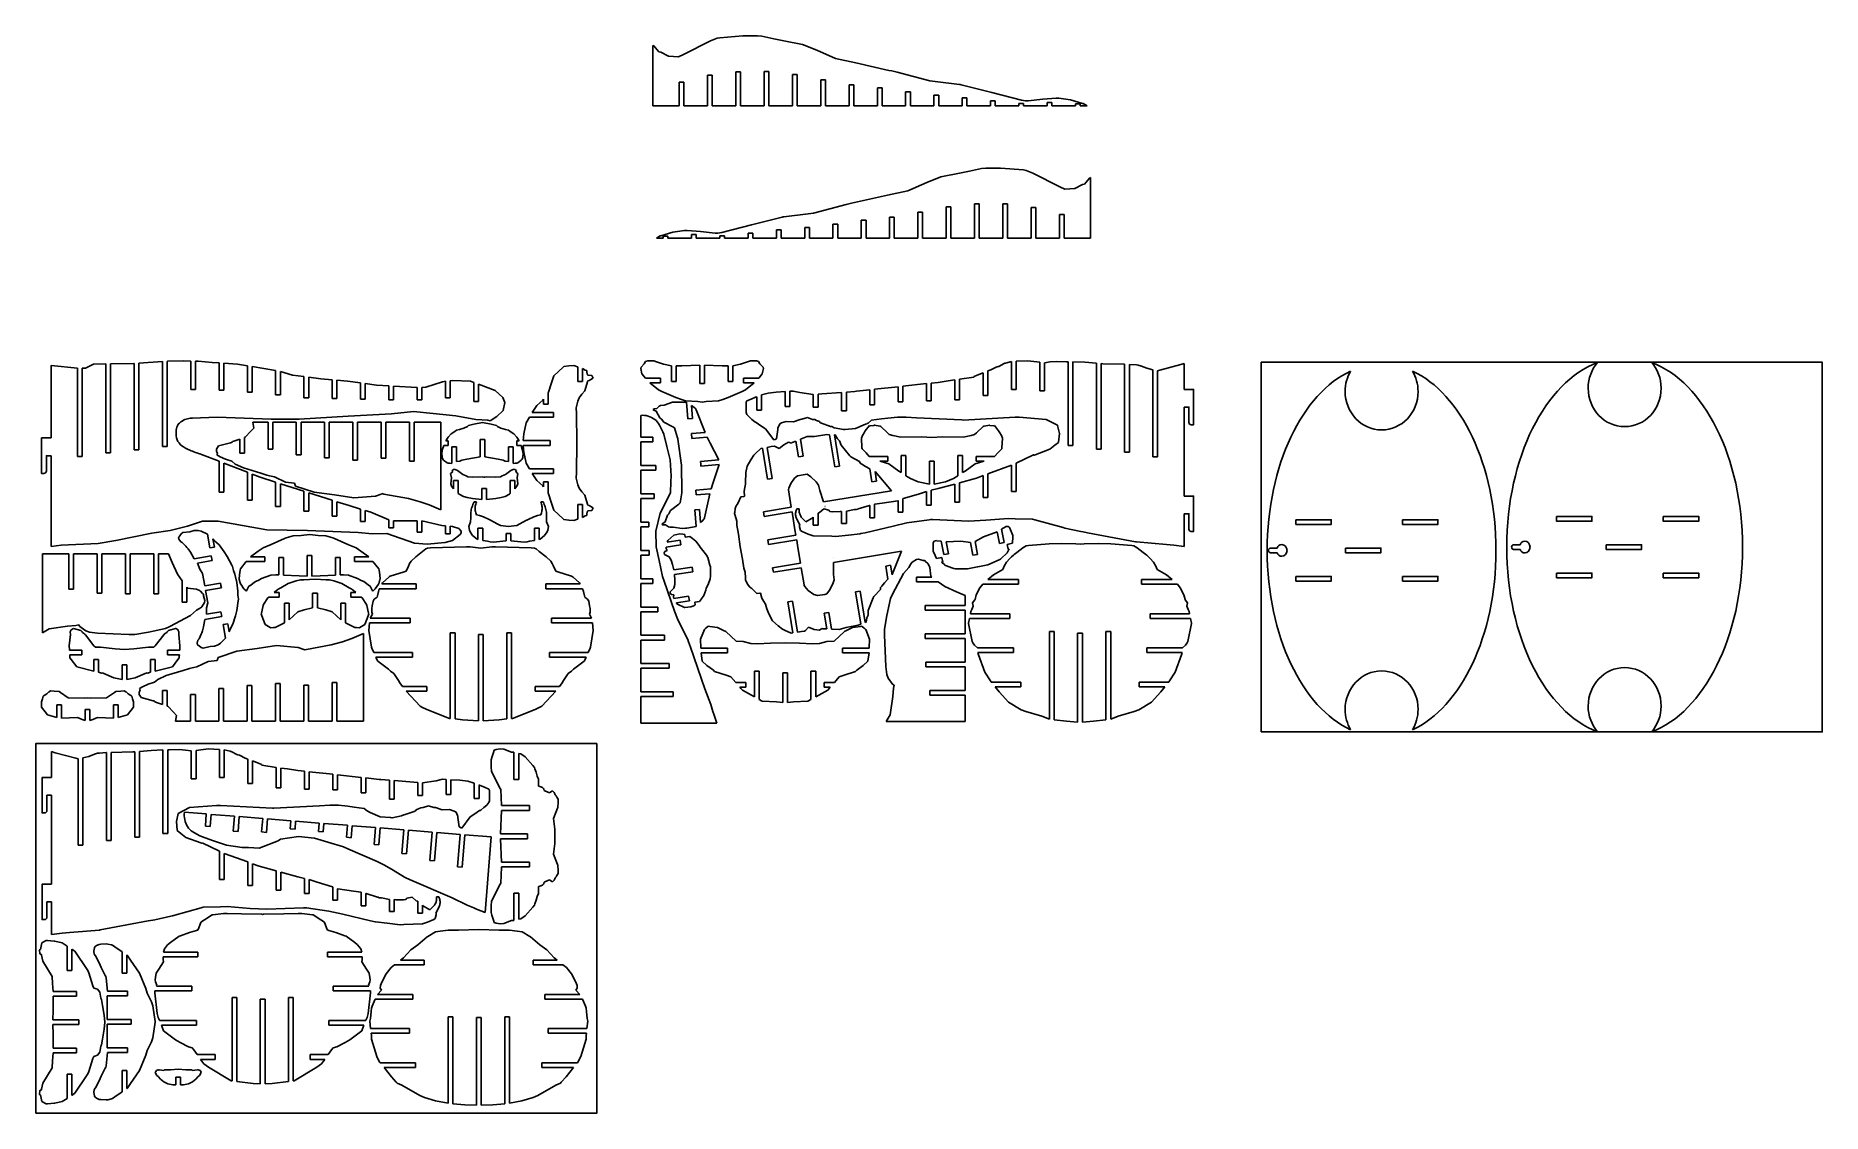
# Model space of a CAD drawing. Extents: x -403 to 998, y -258 to 587.
import ezdxf

# ---------------------------------------------------------------- set-up
doc = ezdxf.new("R2010")
doc.units = 0
doc.header["$MEASUREMENT"] = 0
doc.layers.add('LAYER_1', color=7, linetype='CONTINUOUS')

msp = doc.modelspace()

# ---------------------------------------------------------------- linework, layer by layer
at = {"layer": 'LAYER_1', "color": 250}
for points in [[(558.1626, 40.9117), (998.1626, 40.9117), (998.1626, 330.9117), (558.1626, 330.9117), (558.1626, 40.9117)], [(-403.1869, -258.1988), (36.8131, -258.1988), (36.8131, 31.8012), (-403.1869, 31.8012), (-403.1869, -258.1988)]]:
    msp.add_lwpolyline(points, close=True, dxfattribs=at)
at = {"layer": 'LAYER_1'}
for points in [[(80.793, 579.4056), (80.793, 579.4056), (81.5782, 578.9334), (81.5782, 578.9334)], [(80.793, 531.894), (80.793, 531.894), (80.793, 579.4056), (80.793, 579.4056)], [(85.6535, 574.3654), (85.6535, 574.3654), (81.5782, 578.9334), (81.5782, 578.9334)], [(126.0719, 582.8751), (126.0719, 582.8751), (104.9442, 572.1916), (104.9442, 572.1916)], [(126.0719, 582.8751), (126.0719, 582.8751), (131.3375, 585.093), (131.3375, 585.093)], [(131.3375, 585.093), (131.3375, 585.093), (133.3225, 585.4312), (133.3225, 585.4312)], [(133.3225, 585.4312), (133.3225, 585.4312), (151.3533, 586.9652), (151.3533, 586.9652)], [(151.3533, 586.9652), (151.3533, 586.9652), (163.0129, 586.9406), (163.0129, 586.9406)], [(163.0129, 586.9406), (163.0129, 586.9406), (166.4228, 586.6353), (166.4228, 586.6353)], [(166.4228, 586.6353), (166.4228, 586.6353), (175.8139, 584.4324), (175.8139, 584.4324)], [(175.8139, 584.4324), (175.8139, 584.4324), (183.5263, 582.9524), (183.5263, 582.9524)], [(183.5263, 582.9524), (183.5263, 582.9524), (198.1897, 580.1069), (198.1897, 580.1069)], [(198.1897, 580.1069), (198.1897, 580.1069), (209.3803, 575.7311), (209.3803, 575.7311)], [(209.3803, 575.7311), (209.3803, 575.7311), (224.1329, 568.9997), (224.1329, 568.9997)], [(85.6535, 574.3654), (85.6535, 574.3654), (87.178, 574.0125), (87.178, 574.0125)], [(87.178, 574.0125), (87.178, 574.0125), (93.0484, 570.8957), (93.0484, 570.8957)], [(93.0484, 570.8957), (93.0484, 570.8957), (101.094, 570.4671), (101.094, 570.4671)], [(101.094, 570.4671), (101.094, 570.4671), (104.9442, 572.1916), (104.9442, 572.1916)], [(224.1329, 568.9997), (224.1329, 568.9997), (240.2055, 565.5939), (240.2055, 565.5939)], [(240.2055, 565.5939), (240.2055, 565.5939), (266.0248, 559.8204), (266.0248, 559.8204)], [(101.5761, 531.894), (101.5761, 531.894), (101.5761, 550.5754), (101.5761, 550.5754)], [(101.5761, 550.5754), (101.5761, 550.5754), (105.2761, 550.5754), (105.2761, 550.5754)], [(105.2761, 550.5754), (105.2761, 550.5754), (105.2761, 531.894), (105.2761, 531.894)], [(123.776, 531.894), (123.776, 531.894), (123.776, 556.0686), (123.776, 556.0686)], [(123.776, 556.0686), (123.776, 556.0686), (127.476, 556.0686), (127.476, 556.0686)], [(127.476, 556.0686), (127.476, 556.0686), (127.476, 531.894), (127.476, 531.894)], [(145.9759, 531.894), (145.9759, 531.894), (145.9759, 558.7728), (145.9759, 558.7728)], [(145.9759, 558.7728), (145.9759, 558.7728), (149.6758, 558.7728), (149.6758, 558.7728)], [(149.6758, 558.7728), (149.6758, 558.7728), (149.6758, 531.894), (149.6758, 531.894)], [(168.1757, 531.894), (168.1757, 531.894), (168.1757, 558.7881), (168.1757, 558.7881)], [(168.1757, 558.7881), (168.1757, 558.7881), (171.8757, 558.7881), (171.8757, 558.7881)], [(171.8757, 558.7881), (171.8757, 558.7881), (171.8757, 531.894), (171.8757, 531.894)], [(190.3756, 531.894), (190.3756, 531.894), (190.3756, 556.5608), (190.3756, 556.5608)], [(190.3756, 556.5608), (190.3756, 556.5608), (194.0756, 556.5608), (194.0756, 556.5608)], [(194.0756, 556.5608), (194.0756, 556.5608), (194.0756, 531.894), (194.0756, 531.894)], [(212.5755, 531.894), (212.5755, 531.894), (212.5755, 552.4115), (212.5755, 552.4115)], [(212.5755, 552.4115), (212.5755, 552.4115), (216.2754, 552.4115), (216.2754, 552.4115)], [(216.2754, 552.4115), (216.2754, 552.4115), (216.2754, 531.894), (216.2754, 531.894)], [(234.7754, 548.5095), (234.7754, 548.5095), (238.4753, 548.5095), (238.4753, 548.5095)], [(234.7754, 531.894), (234.7754, 531.894), (234.7754, 548.5095), (234.7754, 548.5095)], [(238.4753, 548.5095), (238.4753, 548.5095), (238.4753, 531.894), (238.4753, 531.894)], [(266.0248, 559.8204), (266.0248, 559.8204), (268.4272, 559.3617), (268.4272, 559.3617)], [(268.4272, 559.3617), (268.4272, 559.3617), (272.5581, 558.2589), (272.5581, 558.2589)], [(272.5581, 558.2589), (272.5581, 558.2589), (298.1666, 551.5519), (298.1666, 551.5519)], [(298.1666, 551.5519), (298.1666, 551.5519), (302.348, 550.9653), (302.348, 550.9653)], [(302.348, 550.9653), (302.348, 550.9653), (321.4804, 548.7548), (321.4804, 548.7548)], [(321.4804, 548.7548), (321.4804, 548.7548), (321.849, 548.678), (321.849, 548.678)], [(321.849, 548.678), (321.849, 548.678), (322.7088, 548.5077), (322.7088, 548.5077)], [(322.7088, 548.5077), (322.7088, 548.5077), (346.8199, 542.3557), (346.8199, 542.3557)], [(256.9752, 531.894), (256.9752, 531.894), (256.9752, 546.0295), (256.9752, 546.0295)], [(256.9752, 546.0295), (256.9752, 546.0295), (260.6752, 546.0295), (260.6752, 546.0295)], [(260.6752, 546.0295), (260.6752, 546.0295), (260.6752, 531.894), (260.6752, 531.894)], [(279.1751, 531.894), (279.1751, 531.894), (279.1751, 543.0518), (279.1751, 543.0518)], [(279.1751, 543.0518), (279.1751, 543.0518), (282.8751, 543.0518), (282.8751, 543.0518)], [(282.8751, 543.0518), (282.8751, 543.0518), (282.8751, 531.894), (282.8751, 531.894)], [(301.375, 531.894), (301.375, 531.894), (301.375, 540.3509), (301.375, 540.3509)], [(301.375, 540.3509), (301.375, 540.3509), (305.075, 540.3509), (305.075, 540.3509)], [(305.075, 540.3509), (305.075, 540.3509), (305.075, 531.894), (305.075, 531.894)], [(323.5748, 531.894), (323.5748, 531.894), (323.5748, 538.3804), (323.5748, 538.3804)], [(323.5748, 538.3804), (323.5748, 538.3804), (327.2749, 538.3804), (327.2749, 538.3804)], [(327.2749, 538.3804), (327.2749, 538.3804), (327.2749, 531.894), (327.2749, 531.894)], [(345.7747, 531.894), (345.7747, 531.894), (345.7747, 535.928), (345.7747, 535.928)], [(345.7747, 535.928), (345.7747, 535.928), (349.4747, 535.928), (349.4747, 535.928)], [(346.8199, 542.3557), (346.8199, 542.3557), (369.9682, 536.3919), (369.9682, 536.3919)], [(349.4747, 531.894), (349.4747, 531.894), (349.4747, 535.928), (349.4747, 535.928)], [(367.9746, 531.894), (367.9746, 531.894), (367.9746, 533.911), (367.9746, 533.911)], [(371.6746, 533.911), (371.6746, 533.911), (367.9746, 533.911), (367.9746, 533.911)], [(369.9682, 536.3919), (369.9682, 536.3919), (373.1098, 535.8241), (373.1098, 535.8241)], [(371.6746, 533.911), (371.6746, 533.911), (371.6746, 531.894), (371.6746, 531.894)], [(373.1098, 535.8241), (373.1098, 535.8241), (375.2838, 535.9894), (375.2838, 535.9894)], [(375.2838, 535.9894), (375.2838, 535.9894), (386.8661, 537.1877), (386.8661, 537.1877)], [(386.8661, 537.1877), (386.8661, 537.1877), (397.3097, 538.0344), (397.3097, 538.0344)], [(390.1745, 531.894), (390.1745, 531.894), (390.1745, 534.7199), (390.1745, 534.7199)], [(393.8745, 534.7199), (393.8745, 534.7199), (390.1745, 534.7199), (390.1745, 534.7199)], [(393.8745, 534.7199), (393.8745, 534.7199), (393.8745, 531.894), (393.8745, 531.894)], [(397.3097, 538.0344), (397.3097, 538.0344), (398.232, 538.0627), (398.232, 538.0627)], [(398.232, 538.0627), (398.232, 538.0627), (399.348, 537.9468), (399.348, 537.9468)], [(399.348, 537.9468), (399.348, 537.9468), (408.5695, 536.5593), (408.5695, 536.5593)], [(408.5695, 536.5593), (408.5695, 536.5593), (418.0048, 533.9114), (418.0048, 533.9114)], [(412.3744, 531.894), (412.3744, 531.894), (412.3744, 533.623), (412.3744, 533.623)], [(412.3744, 533.623), (412.3744, 533.623), (416.0743, 533.623), (416.0743, 533.623)], [(416.0743, 533.623), (416.0743, 533.623), (416.0743, 531.894), (416.0743, 531.894)], [(418.0048, 533.9114), (418.0048, 533.9114), (418.2826, 533.7902), (418.2826, 533.7902)], [(418.2826, 533.7902), (418.2826, 533.7902), (418.4783, 533.7034), (418.4783, 533.7034)], [(418.4783, 533.7034), (418.4783, 533.7034), (421.4339, 531.894), (421.4339, 531.894)], [(80.793, 531.894), (80.793, 531.894), (101.5761, 531.894), (101.5761, 531.894)], [(105.2761, 531.894), (105.2761, 531.894), (123.776, 531.894), (123.776, 531.894)], [(127.476, 531.894), (127.476, 531.894), (145.9759, 531.894), (145.9759, 531.894)], [(149.6758, 531.894), (149.6758, 531.894), (168.1757, 531.894), (168.1757, 531.894)], [(171.8757, 531.894), (171.8757, 531.894), (190.3756, 531.894), (190.3756, 531.894)], [(194.0756, 531.894), (194.0756, 531.894), (212.5755, 531.894), (212.5755, 531.894)], [(216.2754, 531.894), (216.2754, 531.894), (234.7754, 531.894), (234.7754, 531.894)], [(238.4753, 531.894), (238.4753, 531.894), (256.9752, 531.894), (256.9752, 531.894)], [(260.6752, 531.894), (260.6752, 531.894), (279.1751, 531.894), (279.1751, 531.894)], [(282.8751, 531.894), (282.8751, 531.894), (301.375, 531.894), (301.375, 531.894)], [(305.075, 531.894), (305.075, 531.894), (323.5748, 531.894), (323.5748, 531.894)], [(327.2749, 531.894), (327.2749, 531.894), (345.7747, 531.894), (345.7747, 531.894)], [(349.4747, 531.894), (349.4747, 531.894), (367.9746, 531.894), (367.9746, 531.894)], [(371.6746, 531.894), (371.6746, 531.894), (390.1745, 531.894), (390.1745, 531.894)], [(393.8745, 531.894), (393.8745, 531.894), (412.3744, 531.894), (412.3744, 531.894)], [(416.0743, 531.894), (416.0743, 531.894), (421.4339, 531.894), (421.4339, 531.894)], [(321.5247, 479.187), (321.5247, 479.187), (306.8613, 476.3414), (306.8613, 476.3414)], [(329.2371, 480.6669), (329.2371, 480.6669), (321.5247, 479.187), (321.5247, 479.187)], [(338.6282, 482.8698), (338.6282, 482.8698), (329.2371, 480.6669), (329.2371, 480.6669)], [(342.0381, 483.1752), (342.0381, 483.1752), (338.6282, 482.8698), (338.6282, 482.8698)], [(353.6977, 483.1998), (353.6977, 483.1998), (342.0381, 483.1752), (342.0381, 483.1752)], [(371.7285, 481.6657), (371.7285, 481.6657), (353.6977, 483.1998), (353.6977, 483.1998)], [(373.7135, 481.3275), (373.7135, 481.3275), (371.7285, 481.6657), (371.7285, 481.6657)], [(378.9791, 479.1097), (378.9791, 479.1097), (373.7135, 481.3275), (373.7135, 481.3275)], [(378.9791, 479.1097), (378.9791, 479.1097), (400.1068, 468.4262), (400.1068, 468.4262)], [(280.9181, 465.2343), (280.9181, 465.2343), (264.8456, 461.8285), (264.8456, 461.8285)], [(295.6707, 471.9657), (295.6707, 471.9657), (280.9181, 465.2343), (280.9181, 465.2343)], [(306.8613, 476.3414), (306.8613, 476.3414), (295.6707, 471.9657), (295.6707, 471.9657)], [(403.957, 466.7017), (403.957, 466.7017), (400.1068, 468.4262), (400.1068, 468.4262)], [(412.0026, 467.1302), (412.0026, 467.1302), (403.957, 466.7017), (403.957, 466.7017)], [(417.873, 470.2471), (417.873, 470.2471), (412.0026, 467.1302), (412.0026, 467.1302)], [(419.3975, 470.6), (419.3975, 470.6), (417.873, 470.2471), (417.873, 470.2471)], [(419.3975, 470.6), (419.3975, 470.6), (423.4728, 475.1679), (423.4728, 475.1679)], [(424.258, 475.6402), (424.258, 475.6402), (423.4728, 475.1679), (423.4728, 475.1679)], [(424.258, 428.1286), (424.258, 428.1286), (424.258, 475.6402), (424.258, 475.6402)], [(232.4929, 454.4935), (232.4929, 454.4935), (206.8845, 447.7865), (206.8845, 447.7865)], [(236.6238, 455.5963), (236.6238, 455.5963), (232.4929, 454.4935), (232.4929, 454.4935)], [(239.0262, 456.055), (239.0262, 456.055), (236.6238, 455.5963), (236.6238, 455.5963)], [(264.8456, 461.8285), (264.8456, 461.8285), (239.0262, 456.055), (239.0262, 456.055)], [(292.4755, 448.646), (292.4755, 448.646), (288.7756, 448.646), (288.7756, 448.646)], [(288.7756, 448.646), (288.7756, 448.646), (288.7756, 428.1286), (288.7756, 428.1286)], [(292.4755, 428.1286), (292.4755, 428.1286), (292.4755, 448.646), (292.4755, 448.646)], [(314.6754, 452.7953), (314.6754, 452.7953), (310.9754, 452.7953), (310.9754, 452.7953)], [(310.9754, 452.7953), (310.9754, 452.7953), (310.9754, 428.1286), (310.9754, 428.1286)], [(314.6754, 428.1286), (314.6754, 428.1286), (314.6754, 452.7953), (314.6754, 452.7953)], [(336.8753, 455.0226), (336.8753, 455.0226), (333.1753, 455.0226), (333.1753, 455.0226)], [(333.1753, 455.0226), (333.1753, 455.0226), (333.1753, 428.1286), (333.1753, 428.1286)], [(336.8753, 428.1286), (336.8753, 428.1286), (336.8753, 455.0226), (336.8753, 455.0226)], [(359.0751, 455.0074), (359.0751, 455.0074), (355.3752, 455.0074), (355.3752, 455.0074)], [(355.3752, 455.0074), (355.3752, 455.0074), (355.3752, 428.1286), (355.3752, 428.1286)], [(359.0751, 428.1286), (359.0751, 428.1286), (359.0751, 455.0074), (359.0751, 455.0074)], [(381.275, 452.3032), (381.275, 452.3032), (377.575, 452.3032), (377.575, 452.3032)], [(377.575, 452.3032), (377.575, 452.3032), (377.575, 428.1286), (377.575, 428.1286)], [(381.275, 428.1286), (381.275, 428.1286), (381.275, 452.3032), (381.275, 452.3032)], [(158.2311, 438.5902), (158.2311, 438.5902), (135.0828, 432.6265), (135.0828, 432.6265)], [(182.3423, 444.7423), (182.3423, 444.7423), (158.2311, 438.5902), (158.2311, 438.5902)], [(181.4762, 434.615), (181.4762, 434.615), (177.7761, 434.615), (177.7761, 434.615)], [(177.7761, 434.615), (177.7761, 434.615), (177.7761, 428.1286), (177.7761, 428.1286)], [(181.4762, 428.1286), (181.4762, 428.1286), (181.4762, 434.615), (181.4762, 434.615)], [(183.202, 444.9126), (183.202, 444.9126), (182.3423, 444.7423), (182.3423, 444.7423)], [(183.5706, 444.9893), (183.5706, 444.9893), (183.202, 444.9126), (183.202, 444.9126)], [(202.703, 447.1999), (202.703, 447.1999), (183.5706, 444.9893), (183.5706, 444.9893)], [(203.676, 436.5854), (203.676, 436.5854), (199.976, 436.5854), (199.976, 436.5854)], [(199.976, 436.5854), (199.976, 436.5854), (199.976, 428.1286), (199.976, 428.1286)], [(206.8845, 447.7865), (206.8845, 447.7865), (202.703, 447.1999), (202.703, 447.1999)], [(203.676, 428.1286), (203.676, 428.1286), (203.676, 436.5854), (203.676, 436.5854)], [(225.8759, 439.2863), (225.8759, 439.2863), (222.176, 439.2863), (222.176, 439.2863)], [(222.176, 439.2863), (222.176, 439.2863), (222.176, 428.1286), (222.176, 428.1286)], [(225.8759, 428.1286), (225.8759, 428.1286), (225.8759, 439.2863), (225.8759, 439.2863)], [(248.0758, 442.2641), (248.0758, 442.2641), (244.3758, 442.2641), (244.3758, 442.2641)], [(244.3758, 442.2641), (244.3758, 442.2641), (244.3758, 428.1286), (244.3758, 428.1286)], [(248.0758, 428.1286), (248.0758, 428.1286), (248.0758, 442.2641), (248.0758, 442.2641)], [(270.2757, 444.744), (270.2757, 444.744), (266.5757, 444.744), (266.5757, 444.744)], [(266.5757, 444.744), (266.5757, 444.744), (266.5757, 428.1286), (266.5757, 428.1286)], [(270.2757, 428.1286), (270.2757, 428.1286), (270.2757, 444.744), (270.2757, 444.744)], [(403.4749, 446.8099), (403.4749, 446.8099), (399.7749, 446.8099), (399.7749, 446.8099)], [(399.7749, 446.8099), (399.7749, 446.8099), (399.7749, 428.1286), (399.7749, 428.1286)], [(403.4749, 428.1286), (403.4749, 428.1286), (403.4749, 446.8099), (403.4749, 446.8099)], [(86.5727, 429.938), (86.5727, 429.938), (83.6171, 428.1286), (83.6171, 428.1286)], [(88.9767, 428.1286), (88.9767, 428.1286), (83.6171, 428.1286), (83.6171, 428.1286)], [(86.7684, 430.0248), (86.7684, 430.0248), (86.5727, 429.938), (86.5727, 429.938)], [(87.0462, 430.146), (87.0462, 430.146), (86.7684, 430.0248), (86.7684, 430.0248)], [(96.4815, 432.7938), (96.4815, 432.7938), (87.0462, 430.146), (87.0462, 430.146)], [(92.6766, 429.8576), (92.6766, 429.8576), (88.9767, 429.8576), (88.9767, 429.8576)], [(88.9767, 429.8576), (88.9767, 429.8576), (88.9767, 428.1286), (88.9767, 428.1286)], [(92.6766, 428.1286), (92.6766, 428.1286), (92.6766, 429.8576), (92.6766, 429.8576)], [(111.1765, 428.1286), (111.1765, 428.1286), (92.6766, 428.1286), (92.6766, 428.1286)], [(105.703, 434.1813), (105.703, 434.1813), (96.4815, 432.7938), (96.4815, 432.7938)], [(106.819, 434.2973), (106.819, 434.2973), (105.703, 434.1813), (105.703, 434.1813)], [(107.7413, 434.2689), (107.7413, 434.2689), (106.819, 434.2973), (106.819, 434.2973)], [(118.1849, 433.4223), (118.1849, 433.4223), (107.7413, 434.2689), (107.7413, 434.2689)], [(111.1765, 430.9545), (111.1765, 430.9545), (114.8765, 430.9545), (114.8765, 430.9545)], [(111.1765, 430.9545), (111.1765, 430.9545), (111.1765, 428.1286), (111.1765, 428.1286)], [(114.8765, 428.1286), (114.8765, 428.1286), (114.8765, 430.9545), (114.8765, 430.9545)], [(133.3764, 428.1286), (133.3764, 428.1286), (114.8765, 428.1286), (114.8765, 428.1286)], [(129.7672, 432.224), (129.7672, 432.224), (118.1849, 433.4223), (118.1849, 433.4223)], [(131.9412, 432.0586), (131.9412, 432.0586), (129.7672, 432.224), (129.7672, 432.224)], [(135.0828, 432.6265), (135.0828, 432.6265), (131.9412, 432.0586), (131.9412, 432.0586)], [(133.3764, 430.1456), (133.3764, 430.1456), (137.0764, 430.1456), (137.0764, 430.1456)], [(133.3764, 430.1456), (133.3764, 430.1456), (133.3764, 428.1286), (133.3764, 428.1286)], [(137.0764, 428.1286), (137.0764, 428.1286), (137.0764, 430.1456), (137.0764, 430.1456)], [(155.5763, 428.1286), (155.5763, 428.1286), (137.0764, 428.1286), (137.0764, 428.1286)], [(159.2763, 432.1626), (159.2763, 432.1626), (155.5763, 432.1626), (155.5763, 432.1626)], [(155.5763, 428.1286), (155.5763, 428.1286), (155.5763, 432.1626), (155.5763, 432.1626)], [(159.2763, 428.1286), (159.2763, 428.1286), (159.2763, 432.1626), (159.2763, 432.1626)], [(177.7761, 428.1286), (177.7761, 428.1286), (159.2763, 428.1286), (159.2763, 428.1286)], [(199.976, 428.1286), (199.976, 428.1286), (181.4762, 428.1286), (181.4762, 428.1286)], [(222.176, 428.1286), (222.176, 428.1286), (203.676, 428.1286), (203.676, 428.1286)], [(244.3758, 428.1286), (244.3758, 428.1286), (225.8759, 428.1286), (225.8759, 428.1286)], [(266.5757, 428.1286), (266.5757, 428.1286), (248.0758, 428.1286), (248.0758, 428.1286)], [(288.7756, 428.1286), (288.7756, 428.1286), (270.2757, 428.1286), (270.2757, 428.1286)], [(310.9754, 428.1286), (310.9754, 428.1286), (292.4755, 428.1286), (292.4755, 428.1286)], [(333.1753, 428.1286), (333.1753, 428.1286), (314.6754, 428.1286), (314.6754, 428.1286)], [(355.3752, 428.1286), (355.3752, 428.1286), (336.8753, 428.1286), (336.8753, 428.1286)], [(377.575, 428.1286), (377.575, 428.1286), (359.0751, 428.1286), (359.0751, 428.1286)], [(399.7749, 428.1286), (399.7749, 428.1286), (381.275, 428.1286), (381.275, 428.1286)], [(424.258, 428.1286), (424.258, 428.1286), (403.4749, 428.1286), (403.4749, 428.1286)], [(3.2888, 320.2487), (3.2888, 320.2487), (10.4983, 327.0329), (10.4983, 327.0329)], [(10.4983, 327.0329), (10.4983, 327.0329), (11.0349, 327.5519), (11.0349, 327.5519)], [(11.0349, 327.5519), (11.0349, 327.5519), (14.877, 328.053), (14.877, 328.053)], [(14.877, 328.053), (14.877, 328.053), (18.9184, 328.2246), (18.9184, 328.2246)], [(18.9184, 328.2246), (18.9184, 328.2246), (21.8377, 327.1701), (21.8377, 327.1701)], [(21.8377, 327.1701), (21.8377, 327.1701), (22.0093, 327.1555), (22.0093, 327.1555)], [(22.0093, 315.7866), (22.0093, 315.7866), (22.0093, 327.1555), (22.0093, 327.1555)], [(25.7093, 325.8441), (25.7093, 325.8441), (25.7093, 315.7866), (25.7093, 315.7866)], [(25.7093, 325.8441), (25.7093, 325.8441), (27.7882, 324.7545), (27.7882, 324.7545)], [(27.7882, 324.7545), (27.7882, 324.7545), (29.0837, 324.3571), (29.0837, 324.3571)], [(29.0837, 324.3571), (29.0837, 324.3571), (29.1926, 323.2067), (29.1926, 323.2067)], [(29.1926, 323.2067), (29.1926, 323.2067), (29.3369, 321.8827), (29.3369, 321.8827)], [(71.5898, 326.9838), (71.5898, 326.9838), (71.3872, 325.91), (71.3872, 325.91)], [(71.3872, 325.91), (71.3872, 325.91), (72.2462, 321.8264), (72.2462, 321.8264)], [(74.1907, 329.5756), (74.1907, 329.5756), (71.5898, 326.9838), (71.5898, 326.9838)], [(75.203, 331.5071), (75.203, 331.5071), (74.1907, 329.5756), (74.1907, 329.5756)], [(76.8554, 331.9004), (76.8554, 331.9004), (75.203, 331.5071), (75.203, 331.5071)], [(77.5891, 331.9679), (77.5891, 331.9679), (76.8554, 331.9004), (76.8554, 331.9004)], [(81.1645, 331.9642), (81.1645, 331.9642), (77.5891, 331.9679), (77.5891, 331.9679)], [(81.5667, 332.0038), (81.5667, 332.0038), (81.1645, 331.9642), (81.1645, 331.9642)], [(83.7965, 331.1645), (83.7965, 331.1645), (81.5667, 332.0038), (81.5667, 332.0038)], [(89.245, 329.2399), (89.245, 329.2399), (83.7965, 331.1645), (83.7965, 331.1645)], [(95.4379, 327.9944), (95.4379, 327.9944), (89.245, 329.2399), (89.245, 329.2399)], [(95.4379, 327.9944), (95.4379, 327.9944), (95.4379, 315.8757), (95.4379, 315.8757)], [(103.5985, 327.9634), (103.5985, 327.9634), (99.1379, 327.9277), (99.1379, 327.9277)], [(99.1379, 315.8757), (99.1379, 315.8757), (99.1379, 327.9277), (99.1379, 327.9277)], [(103.5985, 327.9634), (103.5985, 327.9634), (117.6377, 328.5073), (117.6377, 328.5073)], [(117.6377, 328.5073), (117.6377, 328.5073), (117.6377, 314.1062), (117.6377, 314.1062)], [(135.377, 327.9634), (135.377, 327.9634), (121.3378, 328.5073), (121.3378, 328.5073)], [(121.3378, 328.5073), (121.3378, 328.5073), (121.3378, 314.1062), (121.3378, 314.1062)], [(135.377, 327.9634), (135.377, 327.9634), (139.8376, 327.9277), (139.8376, 327.9277)], [(139.8376, 315.8757), (139.8376, 315.8757), (139.8376, 327.9277), (139.8376, 327.9277)], [(143.5376, 327.9944), (143.5376, 327.9944), (149.7305, 329.2399), (149.7305, 329.2399)], [(143.5376, 327.9944), (143.5376, 327.9944), (143.5376, 315.8757), (143.5376, 315.8757)], [(149.7305, 329.2399), (149.7305, 329.2399), (155.179, 331.1645), (155.179, 331.1645)], [(155.179, 331.1645), (155.179, 331.1645), (157.4088, 332.0038), (157.4088, 332.0038)], [(157.4088, 332.0038), (157.4088, 332.0038), (157.811, 331.9642), (157.811, 331.9642)], [(157.811, 331.9642), (157.811, 331.9642), (161.3864, 331.9679), (161.3864, 331.9679)], [(161.3864, 331.9679), (161.3864, 331.9679), (162.1201, 331.9004), (162.1201, 331.9004)], [(162.1201, 331.9004), (162.1201, 331.9004), (163.7725, 331.5071), (163.7725, 331.5071)], [(163.7725, 331.5071), (163.7725, 331.5071), (164.7848, 329.5756), (164.7848, 329.5756)], [(164.7848, 329.5756), (164.7848, 329.5756), (167.3857, 326.9838), (167.3857, 326.9838)], [(167.5883, 325.91), (167.5883, 325.91), (166.7293, 321.8264), (166.7293, 321.8264)], [(167.3857, 326.9838), (167.3857, 326.9838), (167.5883, 325.91), (167.5883, 325.91)], [(-0.9549, 307.4108), (-0.9549, 307.4108), (1.0499, 313.9934), (1.0499, 313.9934)], [(3.2888, 320.2487), (3.2888, 320.2487), (1.0499, 313.9934), (1.0499, 313.9934)], [(25.7093, 315.7866), (25.7093, 315.7866), (22.0093, 315.7866), (22.0093, 315.7866)], [(27.5362, 308.5505), (27.5362, 308.5505), (25.1693, 305.7444), (25.1693, 305.7444)], [(29.4881, 315.4599), (29.4881, 315.4599), (27.5362, 308.5505), (27.5362, 308.5505)], [(29.3369, 321.8827), (29.3369, 321.8827), (29.8455, 320.7584), (29.8455, 320.7584)], [(29.6862, 316.065), (29.6862, 316.065), (29.4881, 315.4599), (29.4881, 315.4599)], [(29.809, 316.2045), (29.809, 316.2045), (29.6862, 316.065), (29.6862, 316.065)], [(29.809, 316.2045), (29.809, 316.2045), (31.0433, 316.621), (31.0433, 316.621)], [(29.8455, 320.7584), (29.8455, 320.7584), (32.9417, 320.4234), (32.9417, 320.4234)], [(31.0433, 316.621), (31.0433, 316.621), (33.6529, 318.0316), (33.6529, 318.0316)], [(32.9417, 320.4234), (32.9417, 320.4234), (33.9985, 318.4139), (33.9985, 318.4139)], [(34.0667, 318.3059), (34.0667, 318.3059), (33.6529, 318.0316), (33.6529, 318.0316)], [(33.9985, 318.4139), (33.9985, 318.4139), (34.0667, 318.3059), (34.0667, 318.3059)], [(72.2462, 321.8264), (72.2462, 321.8264), (75.0222, 318.3262), (75.0222, 318.3262)], [(86.981, 318.3262), (86.981, 318.3262), (75.0222, 318.3262), (75.0222, 318.3262)], [(78.5241, 314.6262), (78.5241, 314.6262), (86.981, 314.6262), (86.981, 314.6262)], [(78.5241, 314.6262), (78.5241, 314.6262), (85.3827, 309.2567), (85.3827, 309.2567)], [(85.3827, 309.2567), (85.3827, 309.2567), (87.9708, 307.9772), (87.9708, 307.9772)], [(86.981, 314.6262), (86.981, 314.6262), (86.981, 318.3262), (86.981, 318.3262)], [(95.4379, 315.8757), (95.4379, 315.8757), (99.1379, 315.8757), (99.1379, 315.8757)], [(117.6377, 314.1062), (117.6377, 314.1062), (119.4878, 314.1062), (119.4878, 314.1062)], [(121.3378, 314.1062), (121.3378, 314.1062), (119.4878, 314.1062), (119.4878, 314.1062)], [(143.5376, 315.8757), (143.5376, 315.8757), (139.8376, 315.8757), (139.8376, 315.8757)], [(153.5928, 309.2567), (153.5928, 309.2567), (151.0047, 307.9772), (151.0047, 307.9772)], [(151.9945, 318.3262), (151.9945, 318.3262), (163.9533, 318.3262), (163.9533, 318.3262)], [(151.9945, 314.6262), (151.9945, 314.6262), (151.9945, 318.3262), (151.9945, 318.3262)], [(160.4514, 314.6262), (160.4514, 314.6262), (151.9945, 314.6262), (151.9945, 314.6262)], [(160.4514, 314.6262), (160.4514, 314.6262), (153.5928, 309.2567), (153.5928, 309.2567)], [(166.7293, 321.8264), (166.7293, 321.8264), (163.9533, 318.3262), (163.9533, 318.3262)], [(-13.6922, 291.5763), (-13.6922, 291.5763), (-10.1742, 297.0401), (-10.1742, 297.0401)], [(-10.1742, 297.0401), (-10.1742, 297.0401), (-5.4817, 301.0946), (-5.4817, 301.0946)], [(-4.8155, 302.0242), (-4.8155, 302.0242), (-5.4817, 301.0946), (-5.4817, 301.0946)], [(-4.8155, 297.8678), (-4.8155, 297.8678), (-4.8155, 302.0242), (-4.8155, 302.0242)], [(-1.1155, 297.8678), (-1.1155, 297.8678), (-4.8155, 297.8678), (-4.8155, 297.8678)], [(-0.9549, 307.4108), (-0.9549, 307.4108), (-1.1155, 307.1868), (-1.1155, 307.1868)], [(-1.1155, 297.8678), (-1.1155, 297.8678), (-1.1155, 307.1868), (-1.1155, 307.1868)], [(22.1515, 300.4026), (22.1515, 300.4026), (20.603, 295.0064), (20.603, 295.0064)], [(20.603, 295.0064), (20.603, 295.0064), (20.9135, 290.5678), (20.9135, 290.5678)], [(22.9729, 303.0464), (22.9729, 303.0464), (22.1515, 300.4026), (22.1515, 300.4026)], [(25.1693, 305.7444), (25.1693, 305.7444), (22.9729, 303.0464), (22.9729, 303.0464)], [(83.9438, 294.5926), (83.9438, 294.5926), (81.8494, 294.25), (81.8494, 294.25)], [(85.8414, 296.4247), (85.8414, 296.4247), (83.9438, 294.5926), (83.9438, 294.5926)], [(86.8603, 296.8752), (86.8603, 296.8752), (85.8414, 296.4247), (85.8414, 296.4247)], [(89.6438, 297.1456), (89.6438, 297.1456), (86.8603, 296.8752), (86.8603, 296.8752)], [(87.9708, 307.9772), (87.9708, 307.9772), (98.9607, 303.0955), (98.9607, 303.0955)], [(96.2782, 299.4224), (96.2782, 299.4224), (89.6438, 297.1456), (89.6438, 297.1456)], [(98.991, 299.529), (98.991, 299.529), (96.2782, 299.4224), (96.2782, 299.4224)], [(98.9607, 303.0955), (98.9607, 303.0955), (103.2547, 301.6599), (103.2547, 301.6599)], [(99.8905, 299.5407), (99.8905, 299.5407), (98.991, 299.529), (98.991, 299.529)], [(107.3115, 299.5306), (107.3115, 299.5306), (99.8905, 299.5407), (99.8905, 299.5407)], [(103.2547, 301.6599), (103.2547, 301.6599), (106.5684, 300.7014), (106.5684, 300.7014)], [(106.5684, 300.7014), (106.5684, 300.7014), (116.2751, 300.1115), (116.2751, 300.1115)], [(107.3115, 299.5306), (107.3115, 299.5306), (108.3084, 286.4787), (108.3084, 286.4787)], [(113.2943, 295.4765), (113.2943, 295.4765), (111.2215, 296.9214), (111.2215, 296.9214)], [(111.9976, 286.7605), (111.9976, 286.7605), (111.2215, 296.9214), (111.2215, 296.9214)], [(113.9535, 294.9296), (113.9535, 294.9296), (113.2943, 295.4765), (113.2943, 295.4765)], [(114.4225, 294.5513), (114.4225, 294.5513), (113.9535, 294.9296), (113.9535, 294.9296)], [(114.4225, 294.5513), (114.4225, 294.5513), (114.8315, 293.6352), (114.8315, 293.6352)], [(116.2751, 300.1115), (116.2751, 300.1115), (119.4878, 299.6335), (119.4878, 299.6335)], [(122.7004, 300.1115), (122.7004, 300.1115), (119.4878, 299.6335), (119.4878, 299.6335)], [(132.4071, 300.7014), (132.4071, 300.7014), (122.7004, 300.1115), (122.7004, 300.1115)], [(135.7208, 301.6599), (135.7208, 301.6599), (132.4071, 300.7014), (132.4071, 300.7014)], [(140.0148, 303.0955), (140.0148, 303.0955), (135.7208, 301.6599), (135.7208, 301.6599)], [(151.0047, 307.9772), (151.0047, 307.9772), (140.0148, 303.0955), (140.0148, 303.0955)], [(-232.1126, 279.286), (-232.1126, 279.286), (-232.9854, 283.7882), (-232.9854, 283.7882)], [(-220.9945, 283.7882), (-220.9945, 283.7882), (-232.9854, 283.7882), (-232.9854, 283.7882)], [(-220.9945, 262.8176), (-220.9945, 262.8176), (-220.9945, 283.7882), (-220.9945, 283.7882)], [(-217.2945, 283.7882), (-217.2945, 283.7882), (-217.2945, 262.8176), (-217.2945, 262.8176)], [(-198.7946, 283.7882), (-198.7946, 283.7882), (-217.2945, 283.7882), (-217.2945, 283.7882)], [(-198.7946, 258.1529), (-198.7946, 258.1529), (-198.7946, 283.7882), (-198.7946, 283.7882)], [(-176.5948, 283.7882), (-176.5948, 283.7882), (-195.0947, 283.7882), (-195.0947, 283.7882)], [(-195.0947, 283.7882), (-195.0947, 283.7882), (-195.0947, 258.1529), (-195.0947, 258.1529)], [(-176.5948, 255.8228), (-176.5948, 255.8228), (-176.5948, 283.7882), (-176.5948, 283.7882)], [(-154.3949, 283.7882), (-154.3949, 283.7882), (-172.8948, 283.7882), (-172.8948, 283.7882)], [(-172.8948, 283.7882), (-172.8948, 283.7882), (-172.8948, 255.8228), (-172.8948, 255.8228)], [(-154.3949, 254.1702), (-154.3949, 254.1702), (-154.3949, 283.7882), (-154.3949, 283.7882)], [(-132.195, 283.7882), (-132.195, 283.7882), (-150.6949, 283.7882), (-150.6949, 283.7882)], [(-150.6949, 283.7882), (-150.6949, 283.7882), (-150.6949, 254.1702), (-150.6949, 254.1702)], [(-132.195, 255.5578), (-132.195, 255.5578), (-132.195, 283.7882), (-132.195, 283.7882)], [(-109.9952, 283.7882), (-109.9952, 283.7882), (-128.495, 283.7882), (-128.495, 283.7882)], [(-128.495, 283.7882), (-128.495, 283.7882), (-128.495, 255.5578), (-128.495, 255.5578)], [(-109.9952, 253.3812), (-109.9952, 253.3812), (-109.9952, 283.7882), (-109.9952, 283.7882)], [(-85.512, 283.7882), (-85.512, 283.7882), (-106.2951, 283.7882), (-106.2951, 283.7882)], [(-106.2951, 283.7882), (-106.2951, 283.7882), (-106.2951, 253.3812), (-106.2951, 253.3812)], [(-85.512, 283.7882), (-85.512, 283.7882), (-85.512, 215.1034), (-85.512, 215.1034)], [(-67.2641, 279.1985), (-67.2641, 279.1985), (-64.5655, 280.503), (-64.5655, 280.503)], [(-64.5655, 280.503), (-64.5655, 280.503), (-63.8476, 281.2964), (-63.8476, 281.2964)], [(-63.8476, 281.2964), (-63.8476, 281.2964), (-59.6223, 282.247), (-59.6223, 282.247)], [(-59.6223, 282.247), (-59.6223, 282.247), (-52.7605, 283.5914), (-52.7605, 283.5914)], [(-45.8987, 282.247), (-45.8987, 282.247), (-52.7605, 283.5914), (-52.7605, 283.5914)], [(-41.6735, 281.2964), (-41.6735, 281.2964), (-45.8987, 282.247), (-45.8987, 282.247)], [(-40.9555, 280.503), (-40.9555, 280.503), (-41.6735, 281.2964), (-41.6735, 281.2964)], [(-38.2569, 279.1985), (-38.2569, 279.1985), (-40.9555, 280.503), (-40.9555, 280.503)], [(-18.6151, 283.231), (-18.6151, 283.231), (-20.3779, 274.6436), (-20.3779, 274.6436)], [(-18.6151, 283.231), (-18.6151, 283.231), (-15.9513, 287.8763), (-15.9513, 287.8763)], [(3.0219, 287.8763), (3.0219, 287.8763), (-15.9513, 287.8763), (-15.9513, 287.8763)], [(-13.6922, 291.5763), (-13.6922, 291.5763), (3.0219, 291.5763), (3.0219, 291.5763)], [(3.0219, 291.5763), (3.0219, 291.5763), (3.0219, 287.8763), (3.0219, 287.8763)], [(20.9135, 290.5678), (20.9135, 290.5678), (21.2819, 267.5265), (21.2819, 267.5265)], [(72.8537, 289.2859), (72.8537, 289.2859), (71.3919, 289.2248), (71.3919, 289.2248)], [(71.3919, 272.0857), (71.3919, 272.0857), (71.3919, 289.2248), (71.3919, 289.2248)], [(72.8537, 289.2859), (72.8537, 289.2859), (74.3147, 289.21), (74.3147, 289.21)], [(75.7622, 288.9976), (75.7622, 288.9976), (74.3147, 289.21), (74.3147, 289.21)], [(77.1835, 288.6506), (77.1835, 288.6506), (75.7622, 288.9976), (75.7622, 288.9976)], [(78.5661, 288.1721), (78.5661, 288.1721), (77.1835, 288.6506), (77.1835, 288.6506)], [(79.8978, 287.5663), (79.8978, 287.5663), (78.5661, 288.1721), (78.5661, 288.1721)], [(81.167, 286.8385), (81.167, 286.8385), (79.8978, 287.5663), (79.8978, 287.5663)], [(82.3624, 285.9952), (82.3624, 285.9952), (81.167, 286.8385), (81.167, 286.8385)], [(81.8494, 294.25), (81.8494, 294.25), (81.183, 293.7508), (81.183, 293.7508)], [(81.183, 293.7508), (81.183, 293.7508), (81.3273, 293.1963), (81.3273, 293.1963)], [(83.6728, 292.4737), (83.6728, 292.4737), (81.3273, 293.1963), (81.3273, 293.1963)], [(83.4737, 285.0436), (83.4737, 285.0436), (82.3624, 285.9952), (82.3624, 285.9952)], [(84.491, 283.9922), (84.491, 283.9922), (83.4737, 285.0436), (83.4737, 285.0436)], [(83.6728, 292.4737), (83.6728, 292.4737), (83.8662, 292.0564), (83.8662, 292.0564)], [(83.8662, 292.0564), (83.8662, 292.0564), (86.4281, 287.2077), (86.4281, 287.2077)], [(85.4055, 282.8502), (85.4055, 282.8502), (84.491, 283.9922), (84.491, 283.9922)], [(86.2091, 281.6276), (86.2091, 281.6276), (85.4055, 282.8502), (85.4055, 282.8502)], [(86.2091, 281.6276), (86.2091, 281.6276), (88.7553, 276.3915), (88.7553, 276.3915)], [(86.4281, 287.2077), (86.4281, 287.2077), (87.676, 286.2922), (87.676, 286.2922)], [(87.676, 286.2922), (87.676, 286.2922), (89.4046, 283.8457), (89.4046, 283.8457)], [(89.4046, 283.8457), (89.4046, 283.8457), (96.6018, 280.1498), (96.6018, 280.1498)], [(108.3084, 286.4787), (108.3084, 286.4787), (111.9976, 286.7605), (111.9976, 286.7605)], [(114.8315, 293.6352), (114.8315, 293.6352), (121.9224, 275.7615), (121.9224, 275.7615)], [(247.5399, 277.1008), (247.5399, 277.1008), (250.7477, 281.128), (250.7477, 281.128)], [(250.7477, 281.128), (250.7477, 281.128), (251.2566, 281.0424), (251.2566, 281.0424)], [(251.2566, 281.0424), (251.2566, 281.0424), (254.274, 281.3772), (254.274, 281.3772)], [(254.274, 281.3772), (254.274, 281.3772), (254.7371, 281.6202), (254.7371, 281.6202)], [(254.7371, 281.6202), (254.7371, 281.6202), (254.9311, 281.6263), (254.9311, 281.6263)], [(254.9311, 281.6263), (254.9311, 281.6263), (256.086, 281.2857), (256.086, 281.2857)], [(256.086, 281.2857), (256.086, 281.2857), (259.0822, 280.8293), (259.0822, 280.8293)], [(259.0822, 280.8293), (259.0822, 280.8293), (259.6871, 280.5712), (259.6871, 280.5712)], [(259.6871, 280.5712), (259.6871, 280.5712), (264.8369, 275.4502), (264.8369, 275.4502)], [(339.9055, 280.5712), (339.9055, 280.5712), (334.7557, 275.4502), (334.7557, 275.4502)], [(340.5103, 280.8293), (340.5103, 280.8293), (339.9055, 280.5712), (339.9055, 280.5712)], [(343.5066, 281.2857), (343.5066, 281.2857), (340.5103, 280.8293), (340.5103, 280.8293)], [(344.6615, 281.6263), (344.6615, 281.6263), (343.5066, 281.2857), (343.5066, 281.2857)], [(344.8555, 281.6202), (344.8555, 281.6202), (344.6615, 281.6263), (344.6615, 281.6263)], [(345.3186, 281.3772), (345.3186, 281.3772), (344.8555, 281.6202), (344.8555, 281.6202)], [(348.3359, 281.0424), (348.3359, 281.0424), (345.3186, 281.3772), (345.3186, 281.3772)], [(348.8449, 281.128), (348.8449, 281.128), (348.3359, 281.0424), (348.3359, 281.0424)], [(352.0527, 277.1008), (352.0527, 277.1008), (348.8449, 281.128), (348.8449, 281.128)], [(-250.3584, 267.7069), (-250.3584, 267.7069), (-259.8083, 265.2734), (-259.8083, 265.2734)], [(-250.3584, 267.7069), (-250.3584, 267.7069), (-249.581, 267.8233), (-249.581, 267.8233)], [(-249.581, 267.8233), (-249.581, 267.8233), (-249.2278, 268.2209), (-249.2278, 268.2209)], [(-249.2278, 268.2209), (-249.2278, 268.2209), (-248.935, 268.652), (-248.935, 268.652)], [(-247.7042, 269.0608), (-247.7042, 269.0608), (-248.935, 268.652), (-248.935, 268.652)], [(-243.1944, 270.5985), (-243.1944, 270.5985), (-247.7042, 269.0608), (-247.7042, 269.0608)], [(-243.1944, 259.578), (-243.1944, 259.578), (-243.1944, 270.5985), (-243.1944, 270.5985)], [(-239.4944, 271.8601), (-239.4944, 271.8601), (-238.847, 272.0808), (-238.847, 272.0808)], [(-239.4944, 271.8601), (-239.4944, 271.8601), (-239.4944, 259.578), (-239.4944, 259.578)], [(-238.847, 272.0808), (-238.847, 272.0808), (-234.4277, 276.709), (-234.4277, 276.709)], [(-234.4277, 276.709), (-234.4277, 276.709), (-232.1126, 279.286), (-232.1126, 279.286)], [(-81.4398, 269.3525), (-81.4398, 269.3525), (-79.6843, 272.0631), (-79.6843, 272.0631)], [(-81.4398, 269.3525), (-81.4398, 269.3525), (-79.6363, 269.3525), (-79.6363, 269.3525)], [(-79.6843, 272.0631), (-79.6843, 272.0631), (-77.3973, 274.593), (-77.3973, 274.593)], [(-79.6363, 269.3525), (-79.6363, 269.3525), (-79.6363, 265.6525), (-79.6363, 265.6525)], [(-77.3973, 274.593), (-77.3973, 274.593), (-74.5481, 276.5164), (-74.5481, 276.5164)], [(-74.5481, 276.5164), (-74.5481, 276.5164), (-73.0502, 277.4825), (-73.0502, 277.4825)], [(-73.0502, 277.4825), (-73.0502, 277.4825), (-70.7576, 278.0546), (-70.7576, 278.0546)], [(-70.7576, 278.0546), (-70.7576, 278.0546), (-67.2641, 279.1985), (-67.2641, 279.1985)], [(-54.6105, 256.6403), (-54.6105, 256.6403), (-54.6105, 270.2764), (-54.6105, 270.2764)], [(-54.6105, 270.2764), (-54.6105, 270.2764), (-52.7605, 270.2764), (-52.7605, 270.2764)], [(-50.9105, 270.2764), (-50.9105, 270.2764), (-52.7605, 270.2764), (-52.7605, 270.2764)], [(-50.9105, 256.6403), (-50.9105, 256.6403), (-50.9105, 270.2764), (-50.9105, 270.2764)], [(-34.7634, 278.0546), (-34.7634, 278.0546), (-38.2569, 279.1985), (-38.2569, 279.1985)], [(-32.4708, 277.4825), (-32.4708, 277.4825), (-34.7634, 278.0546), (-34.7634, 278.0546)], [(-30.9729, 276.5164), (-30.9729, 276.5164), (-32.4708, 277.4825), (-32.4708, 277.4825)], [(-28.1238, 274.593), (-28.1238, 274.593), (-30.9729, 276.5164), (-30.9729, 276.5164)], [(-25.8367, 272.0631), (-25.8367, 272.0631), (-28.1238, 274.593), (-28.1238, 274.593)], [(-24.0812, 269.3525), (-24.0812, 269.3525), (-25.8847, 269.3525), (-25.8847, 269.3525)], [(-25.8847, 269.3525), (-25.8847, 269.3525), (-25.8847, 265.6525), (-25.8847, 265.6525)], [(-24.0812, 269.3525), (-24.0812, 269.3525), (-25.8367, 272.0631), (-25.8367, 272.0631)], [(-20.7357, 269.3764), (-20.7357, 269.3764), (-20.3779, 274.6436), (-20.3779, 274.6436)], [(-20.7357, 269.3764), (-20.7357, 269.3764), (0.2103, 269.3764), (0.2103, 269.3764)], [(0.2103, 269.3764), (0.2103, 269.3764), (0.2103, 267.5264), (0.2103, 267.5264)], [(0.2103, 265.6764), (0.2103, 265.6764), (0.2103, 267.5264), (0.2103, 267.5264)], [(20.9135, 244.485), (20.9135, 244.485), (21.2819, 267.5263), (21.2819, 267.5263)], [(80.9858, 272.0857), (80.9858, 272.0857), (71.3919, 272.0857), (71.3919, 272.0857)], [(71.3919, 249.8858), (71.3919, 249.8858), (71.3919, 268.3857), (71.3919, 268.3857)], [(71.3919, 268.3857), (71.3919, 268.3857), (80.9858, 268.3857), (80.9858, 268.3857)], [(80.9858, 268.3857), (80.9858, 268.3857), (80.9858, 272.0857), (80.9858, 272.0857)], [(89.3814, 274.3636), (89.3814, 274.3636), (88.7553, 276.3915), (88.7553, 276.3915)], [(91.9122, 264.7005), (91.9122, 264.7005), (89.3814, 274.3636), (89.3814, 274.3636)], [(96.6018, 280.1498), (96.6018, 280.1498), (97.9227, 279.3164), (97.9227, 279.3164)], [(97.9227, 279.3164), (97.9227, 279.3164), (100.2132, 271.5769), (100.2132, 271.5769)], [(100.2132, 271.5769), (100.2132, 271.5769), (100.3473, 271.1099), (100.3473, 271.1099)], [(100.3473, 271.1099), (100.3473, 271.1099), (100.3838, 270.5523), (100.3838, 270.5523)], [(100.3838, 270.5523), (100.3838, 270.5523), (103.3775, 250.143), (103.3775, 250.143)], [(121.9536, 275.6817), (121.9536, 275.6817), (111.2105, 274.8612), (111.2105, 274.8612)], [(111.2105, 274.8612), (111.2105, 274.8612), (111.4922, 271.172), (111.4922, 271.172)], [(111.4922, 271.172), (111.4922, 271.172), (123.5124, 272.0901), (123.5124, 272.0901)], [(121.9536, 275.6817), (121.9536, 275.6817), (121.9224, 275.7615), (121.9224, 275.7615)], [(123.5124, 272.0901), (123.5124, 272.0901), (125.8732, 267.4081), (125.8732, 267.4081)], [(132.7069, 254.2385), (132.7069, 254.2385), (125.8732, 267.4081), (125.8732, 267.4081)], [(187.3418, 268.0992), (187.3418, 268.0992), (183.545, 266.2023), (183.545, 266.2023)], [(189.6238, 267.4568), (189.6238, 267.4568), (187.3418, 268.0992), (187.3418, 268.0992)], [(190.2506, 267.8716), (190.2506, 267.8716), (189.6238, 267.4568), (189.6238, 267.4568)], [(193.1231, 269.0127), (193.1231, 269.0127), (190.2506, 267.8716), (190.2506, 267.8716)], [(193.1231, 269.0127), (193.1231, 269.0127), (195.1563, 256.6442), (195.1563, 256.6442)], [(202.0329, 272.552), (202.0329, 272.552), (196.6429, 270.4109), (196.6429, 270.4109)], [(196.6429, 270.4109), (196.6429, 270.4109), (198.8073, 257.2444), (198.8073, 257.2444)], [(207.7866, 272.697), (207.7866, 272.697), (202.0329, 272.552), (202.0329, 272.552)], [(217.2761, 274.0959), (217.2761, 274.0959), (207.7866, 272.697), (207.7866, 272.697)], [(219.4839, 274.0253), (219.4839, 274.0253), (217.2761, 274.0959), (217.2761, 274.0959)], [(219.4839, 274.0253), (219.4839, 274.0253), (223.6423, 248.7294), (223.6423, 248.7294)], [(223.9729, 273.8819), (223.9729, 273.8819), (223.2534, 273.9048), (223.2534, 273.9048)], [(227.2933, 249.3296), (227.2933, 249.3296), (223.2534, 273.9048), (223.2534, 273.9048)], [(225.7286, 270.8717), (225.7286, 270.8717), (223.9729, 273.8819), (223.9729, 273.8819)], [(227.3875, 269.1521), (227.3875, 269.1521), (225.7286, 270.8717), (225.7286, 270.8717)], [(227.3875, 269.1521), (227.3875, 269.1521), (228.5359, 265.7546), (228.5359, 265.7546)], [(244.5777, 271.4254), (244.5777, 271.4254), (245.334, 273.5189), (245.334, 273.5189)], [(244.9016, 263.7987), (244.9016, 263.7987), (244.5777, 271.4254), (244.5777, 271.4254)], [(245.334, 273.5189), (245.334, 273.5189), (246.5443, 275.6172), (246.5443, 275.6172)], [(246.5443, 275.6172), (246.5443, 275.6172), (247.5399, 277.1008), (247.5399, 277.1008)], [(264.8369, 275.4502), (264.8369, 275.4502), (266.3288, 274.256), (266.3288, 274.256)], [(266.3288, 274.256), (266.3288, 274.256), (268.999, 273.5033), (268.999, 273.5033)], [(268.999, 273.5033), (268.999, 273.5033), (275.3786, 272.1874), (275.3786, 272.1874)], [(275.3786, 272.1874), (275.3786, 272.1874), (291.7944, 272.3659), (291.7944, 272.3659)], [(291.7944, 272.3659), (291.7944, 272.3659), (299.7963, 271.8096), (299.7963, 271.8096)], [(307.7982, 272.3659), (307.7982, 272.3659), (299.7963, 271.8096), (299.7963, 271.8096)], [(324.214, 272.1874), (324.214, 272.1874), (307.7982, 272.3659), (307.7982, 272.3659)], [(330.5935, 273.5033), (330.5935, 273.5033), (324.214, 272.1874), (324.214, 272.1874)], [(333.2638, 274.256), (333.2638, 274.256), (330.5935, 273.5033), (330.5935, 273.5033)], [(334.7557, 275.4502), (334.7557, 275.4502), (333.2638, 274.256), (333.2638, 274.256)], [(353.0483, 275.6172), (353.0483, 275.6172), (352.0527, 277.1008), (352.0527, 277.1008)], [(354.2586, 273.5189), (354.2586, 273.5189), (353.0483, 275.6172), (353.0483, 275.6172)], [(355.0149, 271.4254), (355.0149, 271.4254), (354.2586, 273.5189), (354.2586, 273.5189)], [(354.691, 263.7987), (354.691, 263.7987), (355.0149, 271.4254), (355.0149, 271.4254)], [(-261.4011, 262.7027), (-261.4011, 262.7027), (-259.8083, 265.2734), (-259.8083, 265.2734)], [(-261.2843, 261.184), (-261.2843, 261.184), (-261.4011, 262.7027), (-261.4011, 262.7027)], [(-261.2843, 261.184), (-261.2843, 261.184), (-260.6738, 259.2896), (-260.6738, 259.2896)], [(-261.2138, 258.187), (-261.2138, 258.187), (-260.6738, 259.2896), (-260.6738, 259.2896)], [(-258.6334, 256.7248), (-258.6334, 256.7248), (-261.2138, 258.187), (-261.2138, 258.187)], [(-254.2266, 254.782), (-254.2266, 254.782), (-258.6334, 256.7248), (-258.6334, 256.7248)], [(-249.3452, 253.2295), (-249.3452, 253.2295), (-254.2266, 254.782), (-254.2266, 254.782)], [(-246.7419, 251.0013), (-246.7419, 251.0013), (-249.3452, 253.2295), (-249.3452, 253.2295)], [(-243.1944, 259.578), (-243.1944, 259.578), (-239.4944, 259.578), (-239.4944, 259.578)], [(-217.2945, 262.8176), (-217.2945, 262.8176), (-220.9945, 262.8176), (-220.9945, 262.8176)], [(-195.0947, 258.1529), (-195.0947, 258.1529), (-198.7946, 258.1529), (-198.7946, 258.1529)], [(-176.5948, 255.8228), (-176.5948, 255.8228), (-172.8948, 255.8228), (-172.8948, 255.8228)], [(-154.3949, 254.1702), (-154.3949, 254.1702), (-150.6949, 254.1702), (-150.6949, 254.1702)], [(-128.495, 255.5578), (-128.495, 255.5578), (-132.195, 255.5578), (-132.195, 255.5578)], [(-106.2951, 253.3812), (-106.2951, 253.3812), (-109.9952, 253.3812), (-109.9952, 253.3812)], [(-84.6884, 259.8589), (-84.6884, 259.8589), (-84.0095, 262.5903), (-84.0095, 262.5903)], [(-84.3066, 256.0294), (-84.3066, 256.0294), (-84.6884, 259.8589), (-84.6884, 259.8589)], [(-83.9322, 254.7271), (-83.9322, 254.7271), (-84.3066, 256.0294), (-84.3066, 256.0294)], [(-84.0095, 262.5903), (-84.0095, 262.5903), (-83.0824, 265.6525), (-83.0824, 265.6525)], [(-83.2354, 254.1563), (-83.2354, 254.1563), (-83.9322, 254.7271), (-83.9322, 254.7271)], [(-80.3753, 251.9972), (-80.3753, 251.9972), (-83.2354, 254.1563), (-83.2354, 254.1563)], [(-79.6363, 265.6525), (-79.6363, 265.6525), (-83.0824, 265.6525), (-83.0824, 265.6525)], [(-76.8104, 251.7523), (-76.8104, 251.7523), (-76.8104, 264.4035), (-76.8104, 264.4035)], [(-76.8104, 264.4035), (-76.8104, 264.4035), (-73.1104, 264.4035), (-73.1104, 264.4035)], [(-73.1104, 264.4035), (-73.1104, 264.4035), (-73.1104, 253.0508), (-73.1104, 253.0508)], [(-70.5428, 253.2159), (-70.5428, 253.2159), (-73.1104, 253.0508), (-73.1104, 253.0508)], [(-68.9416, 253.9791), (-68.9416, 253.9791), (-70.5428, 253.2159), (-70.5428, 253.2159)], [(-65.1164, 254.8163), (-65.1164, 254.8163), (-68.9416, 253.9791), (-68.9416, 253.9791)], [(-54.6105, 256.6403), (-54.6105, 256.6403), (-65.1164, 254.8163), (-65.1164, 254.8163)], [(-50.9105, 256.6403), (-50.9105, 256.6403), (-40.4046, 254.8163), (-40.4046, 254.8163)], [(-40.4046, 254.8163), (-40.4046, 254.8163), (-36.5795, 253.9791), (-36.5795, 253.9791)], [(-36.5795, 253.9791), (-36.5795, 253.9791), (-34.9783, 253.2159), (-34.9783, 253.2159)], [(-34.9783, 253.2159), (-34.9783, 253.2159), (-32.4106, 253.0508), (-32.4106, 253.0508)], [(-28.7106, 264.4035), (-28.7106, 264.4035), (-32.4106, 264.4035), (-32.4106, 264.4035)], [(-32.4106, 264.4035), (-32.4106, 264.4035), (-32.4106, 253.0508), (-32.4106, 253.0508)], [(-28.7106, 251.7523), (-28.7106, 251.7523), (-28.7106, 264.4035), (-28.7106, 264.4035)], [(-25.8847, 265.6525), (-25.8847, 265.6525), (-22.4386, 265.6525), (-22.4386, 265.6525)], [(-25.1457, 251.9972), (-25.1457, 251.9972), (-22.2857, 254.1563), (-22.2857, 254.1563)], [(-21.5115, 262.5903), (-21.5115, 262.5903), (-22.4386, 265.6525), (-22.4386, 265.6525)], [(-22.2857, 254.1563), (-22.2857, 254.1563), (-21.5888, 254.7271), (-21.5888, 254.7271)], [(-21.5888, 254.7271), (-21.5888, 254.7271), (-21.2144, 256.0294), (-21.2144, 256.0294)], [(-20.8326, 259.8589), (-20.8326, 259.8589), (-21.5115, 262.5903), (-21.5115, 262.5903)], [(-21.2144, 256.0294), (-21.2144, 256.0294), (-20.8326, 259.8589), (-20.8326, 259.8589)], [(-20.7357, 265.6764), (-20.7357, 265.6764), (-20.3779, 260.4092), (-20.3779, 260.4092)], [(-20.7357, 265.6764), (-20.7357, 265.6764), (0.2103, 265.6764), (0.2103, 265.6764)], [(-18.6151, 251.8218), (-18.6151, 251.8218), (-20.3779, 260.4092), (-20.3779, 260.4092)], [(94.5495, 254.3119), (94.5495, 254.3119), (91.9122, 264.7005), (91.9122, 264.7005)], [(95.2421, 241.8639), (95.2421, 241.8639), (94.5495, 254.3119), (94.5495, 254.3119)], [(132.7069, 254.2385), (132.7069, 254.2385), (118.3177, 253.1395), (118.3177, 253.1395)], [(118.3177, 253.1395), (118.3177, 253.1395), (118.4586, 251.2949), (118.4586, 251.2949)], [(157.8248, 254.3909), (157.8248, 254.3909), (154.7381, 249.2966), (154.7381, 249.2966)], [(160.2083, 257.9698), (160.2083, 257.9698), (157.8248, 254.3909), (157.8248, 254.3909)], [(161.439, 259.307), (161.439, 259.307), (160.2083, 257.9698), (160.2083, 257.9698)], [(165.6485, 263.1875), (165.6485, 263.1875), (161.439, 259.307), (161.439, 259.307)], [(166.859, 263.4111), (166.859, 263.4111), (165.6485, 263.1875), (165.6485, 263.1875)], [(166.859, 263.4111), (166.859, 263.4111), (170.8603, 239.0709), (170.8603, 239.0709)], [(173.6257, 264.6615), (173.6257, 264.6615), (170.4981, 264.0836), (170.4981, 264.0836)], [(174.5113, 239.6711), (174.5113, 239.6711), (170.4981, 264.0836), (170.4981, 264.0836)], [(176.0355, 265.0975), (176.0355, 265.0975), (173.6257, 264.6615), (173.6257, 264.6615)], [(176.8181, 264.6891), (176.8181, 264.6891), (176.0355, 265.0975), (176.0355, 265.0975)], [(180.041, 263.216), (180.041, 263.216), (176.8181, 264.6891), (176.8181, 264.6891)], [(183.545, 266.2023), (183.545, 266.2023), (180.041, 263.216), (180.041, 263.216)], [(195.1563, 256.6442), (195.1563, 256.6442), (198.8073, 257.2444), (198.8073, 257.2444)], [(228.5359, 265.7546), (228.5359, 265.7546), (235.3437, 257.562), (235.3437, 257.562)], [(236.2901, 256.6288), (236.2901, 256.6288), (235.3437, 257.562), (235.3437, 257.562)], [(242.8709, 253.0462), (242.8709, 253.0462), (236.2901, 256.6288), (236.2901, 256.6288)], [(243.5168, 251.7311), (243.5168, 251.7311), (242.8709, 253.0462), (242.8709, 253.0462)], [(245.0145, 262.9335), (245.0145, 262.9335), (244.9016, 263.7987), (244.9016, 263.7987)], [(248.1175, 259.7255), (248.1175, 259.7255), (245.0145, 262.9335), (245.0145, 262.9335)], [(250.6307, 257.0547), (250.6307, 257.0547), (248.1175, 259.7255), (248.1175, 259.7255)], [(250.6307, 257.0547), (250.6307, 257.0547), (265.1579, 257.0547), (265.1579, 257.0547)], [(258.8308, 253.3548), (258.8308, 253.3548), (259.9477, 252.955), (259.9477, 252.955)], [(265.1579, 253.3548), (265.1579, 253.3548), (258.8308, 253.3548), (258.8308, 253.3548)], [(259.9477, 252.955), (259.9477, 252.955), (265.8709, 251.1134), (265.8709, 251.1134)], [(265.1579, 257.0547), (265.1579, 257.0547), (265.1579, 253.3548), (265.1579, 253.3548)], [(275.7464, 257.6376), (275.7464, 257.6376), (279.4464, 257.6376), (279.4464, 257.6376)], [(275.7464, 244.2592), (275.7464, 244.2592), (275.7464, 257.6376), (275.7464, 257.6376)], [(279.4464, 257.6376), (279.4464, 257.6376), (279.4464, 241.8683), (279.4464, 241.8683)], [(297.9463, 235.1684), (297.9463, 235.1684), (297.9463, 253.2991), (297.9463, 253.2991)], [(297.9463, 253.2991), (297.9463, 253.2991), (299.7963, 253.2991), (299.7963, 253.2991)], [(301.6463, 253.2991), (301.6463, 253.2991), (299.7963, 253.2991), (299.7963, 253.2991)], [(301.6463, 235.1684), (301.6463, 235.1684), (301.6463, 253.2991), (301.6463, 253.2991)], [(323.8462, 257.6376), (323.8462, 257.6376), (320.1462, 257.6376), (320.1462, 257.6376)], [(320.1462, 257.6376), (320.1462, 257.6376), (320.1462, 241.8683), (320.1462, 241.8683)], [(323.8462, 244.2592), (323.8462, 244.2592), (323.8462, 257.6376), (323.8462, 257.6376)], [(339.6448, 252.955), (339.6448, 252.955), (333.7217, 251.1134), (333.7217, 251.1134)], [(348.9619, 257.0547), (348.9619, 257.0547), (334.4347, 257.0547), (334.4347, 257.0547)], [(334.4347, 257.0547), (334.4347, 257.0547), (334.4347, 253.3548), (334.4347, 253.3548)], [(334.4347, 253.3548), (334.4347, 253.3548), (340.7618, 253.3548), (340.7618, 253.3548)], [(340.7618, 253.3548), (340.7618, 253.3548), (339.6448, 252.955), (339.6448, 252.955)], [(348.9619, 257.0547), (348.9619, 257.0547), (351.4751, 259.7255), (351.4751, 259.7255)], [(351.4751, 259.7255), (351.4751, 259.7255), (354.5781, 262.9335), (354.5781, 262.9335)], [(354.5781, 262.9335), (354.5781, 262.9335), (354.691, 263.7987), (354.691, 263.7987)], [(-240.1379, 248.0033), (-240.1379, 248.0033), (-246.7419, 251.0013), (-246.7419, 251.0013)], [(-226.7412, 243.9745), (-226.7412, 243.9745), (-240.1379, 248.0033), (-240.1379, 248.0033)], [(-221.9758, 242.3592), (-221.9758, 242.3592), (-226.7412, 243.9745), (-226.7412, 243.9745)], [(-219.7835, 241.8418), (-219.7835, 241.8418), (-221.9758, 242.3592), (-221.9758, 242.3592)], [(-218.6015, 241.6061), (-218.6015, 241.6061), (-219.7835, 241.8418), (-219.7835, 241.8418)], [(-216.0177, 241.1111), (-216.0177, 241.1111), (-218.6015, 241.6061), (-218.6015, 241.6061)], [(-207.353, 236.8893), (-207.353, 236.8893), (-216.0177, 241.1111), (-216.0177, 241.1111)], [(-79.6829, 251.8126), (-79.6829, 251.8126), (-80.3753, 251.9972), (-80.3753, 251.9972)], [(-78.3842, 251.5924), (-78.3842, 251.5924), (-79.6829, 251.8126), (-79.6829, 251.8126)], [(-77.0399, 251.4654), (-77.0399, 251.4654), (-78.3842, 251.5924), (-78.3842, 251.5924)], [(-77.8502, 243.5094), (-77.8502, 243.5094), (-76.3255, 244.7592), (-76.3255, 244.7592)], [(-77.1526, 240.2739), (-77.1526, 240.2739), (-77.8502, 243.5094), (-77.8502, 243.5094)], [(-77.7038, 235.6171), (-77.7038, 235.6171), (-77.1526, 240.2739), (-77.1526, 240.2739)], [(-76.8104, 251.7523), (-76.8104, 251.7523), (-77.0399, 251.4654), (-77.0399, 251.4654)], [(-76.6431, 246.0252), (-76.6431, 246.0252), (-74.8402, 247.0315), (-74.8402, 247.0315)], [(-76.3255, 244.7592), (-76.3255, 244.7592), (-76.6431, 246.0252), (-76.6431, 246.0252)], [(-74.8402, 247.0315), (-74.8402, 247.0315), (-72.8509, 246.3135), (-72.8509, 246.3135)], [(-72.8509, 246.3135), (-72.8509, 246.3135), (-71.5896, 245.3745), (-71.5896, 245.3745)], [(-71.5896, 245.3745), (-71.5896, 245.3745), (-71.298, 245.1152), (-71.298, 245.1152)], [(-71.298, 245.1152), (-71.298, 245.1152), (-68.1147, 242.7301), (-68.1147, 242.7301)], [(-68.1147, 242.7301), (-68.1147, 242.7301), (-65.5583, 241.8631), (-65.5583, 241.8631)], [(-65.5583, 241.8631), (-65.5583, 241.8631), (-64.161, 241.0706), (-64.161, 241.0706)], [(-64.161, 241.0706), (-64.161, 241.0706), (-60.4245, 240.6988), (-60.4245, 240.6988)], [(-60.4245, 240.6988), (-60.4245, 240.6988), (-53.108, 240.8818), (-53.108, 240.8818)], [(-53.108, 240.8818), (-53.108, 240.8818), (-51.7976, 240.7667), (-51.7976, 240.7667)], [(-51.7976, 240.7667), (-51.7976, 240.7667), (-51.4006, 240.7159), (-51.4006, 240.7159)], [(-51.0037, 240.7667), (-51.0037, 240.7667), (-51.4006, 240.7159), (-51.4006, 240.7159)], [(-49.6933, 240.8818), (-49.6933, 240.8818), (-51.0037, 240.7667), (-51.0037, 240.7667)], [(-42.3768, 240.6988), (-42.3768, 240.6988), (-49.6933, 240.8818), (-49.6933, 240.8818)], [(-38.6402, 241.0706), (-38.6402, 241.0706), (-42.3768, 240.6988), (-42.3768, 240.6988)], [(-37.2429, 241.8631), (-37.2429, 241.8631), (-38.6402, 241.0706), (-38.6402, 241.0706)], [(-34.6866, 242.7301), (-34.6866, 242.7301), (-37.2429, 241.8631), (-37.2429, 241.8631)], [(-31.5033, 245.1152), (-31.5033, 245.1152), (-34.6866, 242.7301), (-34.6866, 242.7301)], [(-31.2117, 245.3745), (-31.2117, 245.3745), (-31.5033, 245.1152), (-31.5033, 245.1152)], [(-29.9504, 246.3135), (-29.9504, 246.3135), (-31.2117, 245.3745), (-31.2117, 245.3745)], [(-27.9611, 247.0315), (-27.9611, 247.0315), (-29.9504, 246.3135), (-29.9504, 246.3135)], [(-28.7106, 251.7523), (-28.7106, 251.7523), (-28.4811, 251.4654), (-28.4811, 251.4654)], [(-28.4811, 251.4654), (-28.4811, 251.4654), (-27.1368, 251.5924), (-27.1368, 251.5924)], [(-26.1582, 246.0252), (-26.1582, 246.0252), (-27.9611, 247.0315), (-27.9611, 247.0315)], [(-27.1368, 251.5924), (-27.1368, 251.5924), (-25.8381, 251.8126), (-25.8381, 251.8126)], [(-26.4758, 244.7592), (-26.4758, 244.7592), (-26.1582, 246.0252), (-26.1582, 246.0252)], [(-24.9511, 243.5094), (-24.9511, 243.5094), (-26.4758, 244.7592), (-26.4758, 244.7592)], [(-25.8381, 251.8126), (-25.8381, 251.8126), (-25.1457, 251.9972), (-25.1457, 251.9972)], [(-25.6487, 240.2739), (-25.6487, 240.2739), (-24.9511, 243.5094), (-24.9511, 243.5094)], [(-25.0975, 235.6171), (-25.0975, 235.6171), (-25.6487, 240.2739), (-25.6487, 240.2739)], [(-18.6151, 251.8218), (-18.6151, 251.8218), (-15.9513, 247.1765), (-15.9513, 247.1765)], [(3.0219, 247.1765), (3.0219, 247.1765), (-15.9513, 247.1765), (-15.9513, 247.1765)], [(-13.6922, 243.4765), (-13.6922, 243.4765), (-10.1742, 238.0127), (-10.1742, 238.0127)], [(-13.6922, 243.4765), (-13.6922, 243.4765), (3.0219, 243.4765), (3.0219, 243.4765)], [(3.0219, 243.4765), (3.0219, 243.4765), (3.0219, 247.1765), (3.0219, 247.1765)], [(20.603, 240.0464), (20.603, 240.0464), (20.9135, 244.485), (20.9135, 244.485)], [(22.1515, 234.6501), (22.1515, 234.6501), (20.603, 240.0464), (20.603, 240.0464)], [(83.1968, 249.8858), (83.1968, 249.8858), (71.3919, 249.8858), (71.3919, 249.8858)], [(71.3919, 227.6859), (71.3919, 227.6859), (71.3919, 246.1858), (71.3919, 246.1858)], [(71.3919, 246.1858), (71.3919, 246.1858), (83.1968, 246.1858), (83.1968, 246.1858)], [(83.1968, 246.1858), (83.1968, 246.1858), (83.1968, 249.8858), (83.1968, 249.8858)], [(95.0639, 237.058), (95.0639, 237.058), (95.2421, 241.8639), (95.2421, 241.8639)], [(103.518, 229.5158), (103.518, 229.5158), (103.3775, 250.143), (103.3775, 250.143)], [(118.5995, 249.4502), (118.5995, 249.4502), (118.4586, 251.2949), (118.4586, 251.2949)], [(132.9887, 250.5492), (132.9887, 250.5492), (118.5995, 249.4502), (118.5995, 249.4502)], [(132.9887, 250.5492), (132.9887, 250.5492), (128.2343, 236.4946), (128.2343, 236.4946)], [(153.7092, 241.7937), (153.7092, 241.7937), (153.5434, 238.9593), (153.5434, 238.9593)], [(153.5434, 238.9593), (153.5434, 238.9593), (153.6412, 235.2422), (153.6412, 235.2422)], [(153.9093, 244.2646), (153.9093, 244.2646), (153.7092, 241.7937), (153.7092, 241.7937)], [(154.7381, 249.2966), (154.7381, 249.2966), (153.9093, 244.2646), (153.9093, 244.2646)], [(170.8603, 239.0709), (170.8603, 239.0709), (174.5113, 239.6711), (174.5113, 239.6711)], [(188.9964, 235.8027), (188.9964, 235.8027), (192.0212, 240.0496), (192.0212, 240.0496)], [(194.4468, 241.8728), (194.4468, 241.8728), (192.0212, 240.0496), (192.0212, 240.0496)], [(194.4468, 241.8728), (194.4468, 241.8728), (200.3035, 242.8755), (200.3035, 242.8755)], [(200.3035, 242.8755), (200.3035, 242.8755), (201.9363, 243.0583), (201.9363, 243.0583)], [(201.9363, 243.0583), (201.9363, 243.0583), (204.799, 240.9939), (204.799, 240.9939)], [(204.799, 240.9939), (204.799, 240.9939), (209.0352, 237.0255), (209.0352, 237.0255)], [(227.2933, 249.3296), (227.2933, 249.3296), (223.6423, 248.7294), (223.6423, 248.7294)], [(244.6845, 251.0133), (244.6845, 251.0133), (243.5168, 251.7311), (243.5168, 251.7311)], [(247.6305, 249.1912), (247.6305, 249.1912), (244.6845, 251.0133), (244.6845, 251.0133)], [(251.0678, 247.2663), (251.0678, 247.2663), (247.6305, 249.1912), (247.6305, 249.1912)], [(251.0678, 247.2663), (251.0678, 247.2663), (252.7371, 237.1117), (252.7371, 237.1117)], [(255.2577, 245.0587), (255.2577, 245.0587), (255.1734, 245.1004), (255.1734, 245.1004)], [(256.388, 237.7119), (256.388, 237.7119), (255.1734, 245.1004), (255.1734, 245.1004)], [(255.2577, 245.0587), (255.2577, 245.0587), (268.1478, 230.0662), (268.1478, 230.0662)], [(265.8709, 251.1134), (265.8709, 251.1134), (273.7532, 245.5472), (273.7532, 245.5472)], [(273.7532, 245.5472), (273.7532, 245.5472), (275.7464, 244.2592), (275.7464, 244.2592)], [(282.9689, 239.5921), (282.9689, 239.5921), (279.4464, 241.8683), (279.4464, 241.8683)], [(282.9689, 239.5921), (282.9689, 239.5921), (289.0878, 236.9875), (289.0878, 236.9875)], [(316.6237, 239.5921), (316.6237, 239.5921), (310.5048, 236.9875), (310.5048, 236.9875)], [(316.6237, 239.5921), (316.6237, 239.5921), (320.1462, 241.8683), (320.1462, 241.8683)], [(325.8393, 245.5472), (325.8393, 245.5472), (323.8462, 244.2592), (323.8462, 244.2592)], [(333.7217, 251.1134), (333.7217, 251.1134), (325.8393, 245.5472), (325.8393, 245.5472)], [(-200.323, 236.0466), (-200.323, 236.0466), (-207.353, 236.8893), (-207.353, 236.8893)], [(-200.323, 236.0466), (-200.323, 236.0466), (-199.4717, 233.6911), (-199.4717, 233.6911)], [(-184.6805, 228.9585), (-184.6805, 228.9585), (-199.4717, 233.6911), (-199.4717, 233.6911)], [(-168.8641, 226.8042), (-168.8641, 226.8042), (-184.6805, 228.9585), (-184.6805, 228.9585)], [(-153.6955, 224.4433), (-153.6955, 224.4433), (-168.8641, 226.8042), (-168.8641, 226.8042)], [(-136.548, 225.8857), (-136.548, 225.8857), (-153.6955, 224.4433), (-153.6955, 224.4433)], [(-132.1361, 227.4417), (-132.1361, 227.4417), (-136.548, 225.8857), (-136.548, 225.8857)], [(-131.7311, 227.854), (-131.7311, 227.854), (-132.1361, 227.4417), (-132.1361, 227.4417)], [(-130.1928, 227.4497), (-130.1928, 227.4497), (-131.7311, 227.854), (-131.7311, 227.854)], [(-110.8359, 223.9202), (-110.8359, 223.9202), (-130.1928, 227.4497), (-130.1928, 227.4497)], [(-77.11, 233.7509), (-77.11, 233.7509), (-77.7038, 235.6171), (-77.7038, 235.6171)], [(-75.4505, 231.5433), (-75.4505, 231.5433), (-77.11, 233.7509), (-77.11, 233.7509)], [(-75.4505, 231.5433), (-75.4505, 231.5433), (-75.4505, 238.1348), (-75.4505, 238.1348)], [(-75.4505, 238.1348), (-75.4505, 238.1348), (-71.7506, 238.1348), (-71.7506, 238.1348)], [(-71.7506, 238.1348), (-71.7506, 238.1348), (-71.7506, 227.9225), (-71.7506, 227.9225)], [(-71.7506, 227.9225), (-71.7506, 227.9225), (-71.1559, 227.3556), (-71.1559, 227.3556)], [(-71.1559, 227.3556), (-71.1559, 227.3556), (-67.7779, 225.6434), (-67.7779, 225.6434)], [(-67.7779, 225.6434), (-67.7779, 225.6434), (-64.8037, 224.7323), (-64.8037, 224.7323)], [(-64.8037, 224.7323), (-64.8037, 224.7323), (-60.4853, 223.9331), (-60.4853, 223.9331)], [(-53.2507, 223.1276), (-53.2507, 223.1276), (-53.2507, 231.8187), (-53.2507, 231.8187)], [(-53.2507, 231.8187), (-53.2507, 231.8187), (-51.4006, 231.8187), (-51.4006, 231.8187)], [(-49.5506, 231.8187), (-49.5506, 231.8187), (-51.4006, 231.8187), (-51.4006, 231.8187)], [(-49.5506, 223.1276), (-49.5506, 223.1276), (-49.5506, 231.8187), (-49.5506, 231.8187)], [(-37.9976, 224.7323), (-37.9976, 224.7323), (-42.316, 223.9331), (-42.316, 223.9331)], [(-35.0233, 225.6434), (-35.0233, 225.6434), (-37.9976, 224.7323), (-37.9976, 224.7323)], [(-31.6454, 227.3556), (-31.6454, 227.3556), (-35.0233, 225.6434), (-35.0233, 225.6434)], [(-31.0507, 227.9225), (-31.0507, 227.9225), (-31.6454, 227.3556), (-31.6454, 227.3556)], [(-27.3507, 238.1348), (-27.3507, 238.1348), (-31.0507, 238.1348), (-31.0507, 238.1348)], [(-31.0507, 238.1348), (-31.0507, 238.1348), (-31.0507, 227.9225), (-31.0507, 227.9225)], [(-27.3507, 231.5433), (-27.3507, 231.5433), (-27.3507, 238.1348), (-27.3507, 238.1348)], [(-27.3507, 231.5433), (-27.3507, 231.5433), (-25.6913, 233.7509), (-25.6913, 233.7509)], [(-25.6913, 233.7509), (-25.6913, 233.7509), (-25.0975, 235.6171), (-25.0975, 235.6171)], [(-10.1742, 238.0127), (-10.1742, 238.0127), (-5.4817, 233.9582), (-5.4817, 233.9582)], [(-4.8155, 233.0286), (-4.8155, 233.0286), (-5.4817, 233.9582), (-5.4817, 233.9582)], [(-4.8155, 237.185), (-4.8155, 237.185), (-4.8155, 233.0286), (-4.8155, 233.0286)], [(-1.1155, 237.185), (-1.1155, 237.185), (-4.8155, 237.185), (-4.8155, 237.185)], [(-1.1155, 237.185), (-1.1155, 237.185), (-1.1155, 227.866), (-1.1155, 227.866)], [(-0.9549, 227.642), (-0.9549, 227.642), (-1.1155, 227.866), (-1.1155, 227.866)], [(-0.9549, 227.642), (-0.9549, 227.642), (1.0499, 221.0594), (1.0499, 221.0594)], [(22.9729, 232.0064), (22.9729, 232.0064), (22.1515, 234.6501), (22.1515, 234.6501)], [(25.1693, 229.3084), (25.1693, 229.3084), (22.9729, 232.0064), (22.9729, 232.0064)], [(27.5362, 226.5023), (27.5362, 226.5023), (25.1693, 229.3084), (25.1693, 229.3084)], [(29.4881, 219.5929), (29.4881, 219.5929), (27.5362, 226.5023), (27.5362, 226.5023)], [(81.9805, 227.6859), (81.9805, 227.6859), (71.3919, 227.6859), (71.3919, 227.6859)], [(81.9805, 223.986), (81.9805, 223.986), (81.9805, 227.6859), (81.9805, 227.6859)], [(94.8405, 228.6183), (94.8405, 228.6183), (87.7822, 214.224), (87.7822, 214.224)], [(94.8405, 228.6183), (94.8405, 228.6183), (95.0639, 237.058), (95.0639, 237.058)], [(102.4165, 220.4796), (102.4165, 220.4796), (103.5051, 228.4772), (103.5051, 228.4772)], [(103.5051, 228.4772), (103.5051, 228.4772), (103.5667, 228.9591), (103.5667, 228.9591)], [(103.5667, 228.9591), (103.5667, 228.9591), (103.518, 229.5158), (103.518, 229.5158)], [(114.5917, 230.5903), (114.5917, 230.5903), (126.612, 231.5084), (126.612, 231.5084)], [(114.8735, 226.9011), (114.8735, 226.9011), (114.5917, 230.5903), (114.5917, 230.5903)], [(125.6167, 227.7216), (125.6167, 227.7216), (114.8735, 226.9011), (114.8735, 226.9011)], [(121.3038, 208.8948), (121.3038, 208.8948), (125.5979, 227.6381), (125.5979, 227.6381)], [(125.6167, 227.7216), (125.6167, 227.7216), (125.5979, 227.6381), (125.5979, 227.6381)], [(126.612, 231.5084), (126.612, 231.5084), (128.2343, 236.4946), (128.2343, 236.4946)], [(150.0093, 225.2456), (150.0093, 225.2456), (147.4642, 220.1924), (147.4642, 220.1924)], [(152.4112, 225.5531), (152.4112, 225.5531), (150.0093, 225.2456), (150.0093, 225.2456)], [(152.7914, 225.7954), (152.7914, 225.7954), (152.4112, 225.5531), (152.4112, 225.5531)], [(153.1297, 232.6808), (153.1297, 232.6808), (152.5547, 229.7466), (152.5547, 229.7466)], [(152.5547, 229.7466), (152.5547, 229.7466), (152.7914, 225.7954), (152.7914, 225.7954)], [(153.6412, 235.2422), (153.6412, 235.2422), (153.1297, 232.6808), (153.1297, 232.6808)], [(187.3365, 230.9853), (187.3365, 230.9853), (187.4995, 232.0486), (187.4995, 232.0486)], [(187.3365, 230.9853), (187.3365, 230.9853), (187.3728, 230.6946), (187.3728, 230.6946)], [(189.4949, 217.1364), (189.4949, 217.1364), (187.3728, 230.6946), (187.3728, 230.6946)], [(187.4995, 232.0486), (187.4995, 232.0486), (188.9964, 235.8027), (188.9964, 235.8027)], [(209.0352, 237.0255), (209.0352, 237.0255), (210.7957, 234.3434), (210.7957, 234.3434)], [(210.7957, 234.3434), (210.7957, 234.3434), (211.7843, 230.3812), (211.7843, 230.3812)], [(211.7843, 230.3812), (211.7843, 230.3812), (214.7798, 221.293), (214.7798, 221.293)], [(268.1478, 230.0662), (268.1478, 230.0662), (214.7798, 221.293), (214.7798, 221.293)], [(256.388, 237.7119), (256.388, 237.7119), (252.7371, 237.1117), (252.7371, 237.1117)], [(297.9463, 235.1684), (297.9463, 235.1684), (289.0878, 236.9875), (289.0878, 236.9875)], [(301.6463, 235.1684), (301.6463, 235.1684), (310.5048, 236.9875), (310.5048, 236.9875)], [(-101.7562, 221.4167), (-101.7562, 221.4167), (-110.8359, 223.9202), (-110.8359, 223.9202)], [(-94.5396, 219.0218), (-94.5396, 219.0218), (-101.7562, 221.4167), (-101.7562, 221.4167)], [(-85.512, 215.1034), (-85.512, 215.1034), (-94.5396, 219.0218), (-94.5396, 219.0218)], [(-61.9539, 212.0904), (-61.9539, 212.0904), (-62.0028, 211.0228), (-62.0028, 211.0228)], [(-62.0028, 211.0228), (-62.0028, 211.0228), (-62.0009, 209.9541), (-62.0009, 209.9541)], [(-61.8544, 213.1545), (-61.8544, 213.1545), (-61.9539, 212.0904), (-61.9539, 212.0904)], [(-61.7045, 214.2127), (-61.7045, 214.2127), (-61.8544, 213.1545), (-61.8544, 213.1545)], [(-61.5045, 215.2625), (-61.5045, 215.2625), (-61.7045, 214.2127), (-61.7045, 214.2127)], [(-61.2549, 216.3016), (-61.2549, 216.3016), (-61.5045, 215.2625), (-61.5045, 215.2625)], [(-61.2549, 216.3016), (-61.2549, 216.3016), (-60.9564, 217.3279), (-60.9564, 217.3279)], [(-60.6095, 218.3387), (-60.6095, 218.3387), (-60.9564, 217.3279), (-60.9564, 217.3279)], [(-60.6095, 218.3387), (-60.6095, 218.3387), (-60.2149, 219.3319), (-60.2149, 219.3319)], [(-53.2507, 223.1276), (-53.2507, 223.1276), (-60.4853, 223.9331), (-60.4853, 223.9331)], [(-59.7738, 220.3053), (-59.7738, 220.3053), (-60.2149, 219.3319), (-60.2149, 219.3319)], [(-59.2869, 221.2567), (-59.2869, 221.2567), (-59.7738, 220.3053), (-59.7738, 220.3053)], [(-57.4369, 221.2567), (-57.4369, 221.2567), (-59.2869, 221.2567), (-59.2869, 221.2567)], [(-58.5469, 216.2617), (-58.5469, 216.2617), (-58.5156, 217.1206), (-58.5156, 217.1206)], [(-58.5156, 215.4028), (-58.5156, 215.4028), (-58.5469, 216.2617), (-58.5469, 216.2617)], [(-58.5156, 217.1206), (-58.5156, 217.1206), (-58.4218, 217.9749), (-58.4218, 217.9749)], [(-58.4218, 214.5485), (-58.4218, 214.5485), (-58.5156, 215.4028), (-58.5156, 215.4028)], [(-58.4218, 217.9749), (-58.4218, 217.9749), (-58.2661, 218.8201), (-58.2661, 218.8201)], [(-58.2661, 213.7032), (-58.2661, 213.7032), (-58.4218, 214.5485), (-58.4218, 214.5485)], [(-58.2661, 218.8201), (-58.2661, 218.8201), (-58.0492, 219.6517), (-58.0492, 219.6517)], [(-58.2661, 213.7032), (-58.2661, 213.7032), (-58.0492, 212.8717), (-58.0492, 212.8717)], [(-58.0492, 219.6517), (-58.0492, 219.6517), (-57.7723, 220.4654), (-57.7723, 220.4654)], [(-57.7723, 212.058), (-57.7723, 212.058), (-58.0492, 212.8717), (-58.0492, 212.8717)], [(-57.7723, 220.4654), (-57.7723, 220.4654), (-57.4369, 221.2567), (-57.4369, 221.2567)], [(-57.4369, 211.2667), (-57.4369, 211.2667), (-57.7723, 212.058), (-57.7723, 212.058)], [(-57.4369, 211.2667), (-57.4369, 211.2667), (-54.9969, 210.6523), (-54.9969, 210.6523)], [(-54.9969, 210.6523), (-54.9969, 210.6523), (-52.7176, 209.7854), (-52.7176, 209.7854)], [(-49.5506, 223.1276), (-49.5506, 223.1276), (-42.316, 223.9331), (-42.316, 223.9331)], [(-9.5153, 210.6523), (-9.5153, 210.6523), (-11.7946, 209.7854), (-11.7946, 209.7854)], [(-7.0753, 211.2667), (-7.0753, 211.2667), (-9.5153, 210.6523), (-9.5153, 210.6523)], [(-7.0753, 221.2567), (-7.0753, 221.2567), (-5.2253, 221.2567), (-5.2253, 221.2567)], [(-6.7399, 220.4654), (-6.7399, 220.4654), (-7.0753, 221.2567), (-7.0753, 221.2567)], [(-7.0753, 211.2667), (-7.0753, 211.2667), (-6.7399, 212.058), (-6.7399, 212.058)], [(-6.463, 219.6517), (-6.463, 219.6517), (-6.7399, 220.4654), (-6.7399, 220.4654)], [(-6.7399, 212.058), (-6.7399, 212.058), (-6.463, 212.8717), (-6.463, 212.8717)], [(-6.2461, 218.8201), (-6.2461, 218.8201), (-6.463, 219.6517), (-6.463, 219.6517)], [(-6.2461, 213.7032), (-6.2461, 213.7032), (-6.463, 212.8717), (-6.463, 212.8717)], [(-6.0904, 217.9749), (-6.0904, 217.9749), (-6.2461, 218.8201), (-6.2461, 218.8201)], [(-6.2461, 213.7032), (-6.2461, 213.7032), (-6.0904, 214.5485), (-6.0904, 214.5485)], [(-5.9966, 217.1206), (-5.9966, 217.1206), (-6.0904, 217.9749), (-6.0904, 217.9749)], [(-6.0904, 214.5485), (-6.0904, 214.5485), (-5.9966, 215.4028), (-5.9966, 215.4028)], [(-5.9653, 216.2617), (-5.9653, 216.2617), (-5.9966, 217.1206), (-5.9966, 217.1206)], [(-5.9966, 215.4028), (-5.9966, 215.4028), (-5.9653, 216.2617), (-5.9653, 216.2617)], [(-5.2253, 221.2567), (-5.2253, 221.2567), (-4.7384, 220.3053), (-4.7384, 220.3053)], [(-4.7384, 220.3053), (-4.7384, 220.3053), (-4.2972, 219.3319), (-4.2972, 219.3319)], [(-3.9027, 218.3387), (-3.9027, 218.3387), (-4.2972, 219.3319), (-4.2972, 219.3319)], [(-3.9027, 218.3387), (-3.9027, 218.3387), (-3.5558, 217.3279), (-3.5558, 217.3279)], [(-3.2573, 216.3016), (-3.2573, 216.3016), (-3.5558, 217.3279), (-3.5558, 217.3279)], [(-3.2573, 216.3016), (-3.2573, 216.3016), (-3.0077, 215.2625), (-3.0077, 215.2625)], [(-3.0077, 215.2625), (-3.0077, 215.2625), (-2.8077, 214.2127), (-2.8077, 214.2127)], [(-2.8077, 214.2127), (-2.8077, 214.2127), (-2.6578, 213.1545), (-2.6578, 213.1545)], [(-2.6578, 213.1545), (-2.6578, 213.1545), (-2.5583, 212.0904), (-2.5583, 212.0904)], [(-2.5583, 212.0904), (-2.5583, 212.0904), (-2.5094, 211.0228), (-2.5094, 211.0228)], [(-2.5094, 211.0228), (-2.5094, 211.0228), (-2.5112, 209.9541), (-2.5112, 209.9541)], [(3.2888, 214.8041), (3.2888, 214.8041), (1.0499, 221.0594), (1.0499, 221.0594)], [(3.2888, 214.8041), (3.2888, 214.8041), (10.4983, 208.0199), (10.4983, 208.0199)], [(25.7093, 219.2662), (25.7093, 219.2662), (22.0093, 219.2662), (22.0093, 219.2662)], [(22.0093, 219.2662), (22.0093, 219.2662), (22.0093, 207.8972), (22.0093, 207.8972)], [(25.7093, 209.2087), (25.7093, 209.2087), (25.7093, 219.2662), (25.7093, 219.2662)], [(25.7093, 209.2087), (25.7093, 209.2087), (27.7882, 210.2983), (27.7882, 210.2983)], [(27.7882, 210.2983), (27.7882, 210.2983), (29.0837, 210.6957), (29.0837, 210.6957)], [(29.0837, 210.6957), (29.0837, 210.6957), (29.1926, 211.8461), (29.1926, 211.8461)], [(29.1926, 211.8461), (29.1926, 211.8461), (29.3369, 213.1701), (29.3369, 213.1701)], [(29.3369, 213.1701), (29.3369, 213.1701), (29.8455, 214.2944), (29.8455, 214.2944)], [(29.6862, 218.9878), (29.6862, 218.9878), (29.4881, 219.5929), (29.4881, 219.5929)], [(29.809, 218.8483), (29.809, 218.8483), (29.6862, 218.9878), (29.6862, 218.9878)], [(29.809, 218.8483), (29.809, 218.8483), (31.0433, 218.4318), (31.0433, 218.4318)], [(29.8455, 214.2944), (29.8455, 214.2944), (32.9417, 214.6294), (32.9417, 214.6294)], [(31.0433, 218.4318), (31.0433, 218.4318), (33.6529, 217.0212), (33.6529, 217.0212)], [(32.9417, 214.6294), (32.9417, 214.6294), (33.9985, 216.6389), (33.9985, 216.6389)], [(34.0667, 216.7469), (34.0667, 216.7469), (33.6529, 217.0212), (33.6529, 217.0212)], [(33.9985, 216.6389), (33.9985, 216.6389), (34.0667, 216.7469), (34.0667, 216.7469)], [(71.3919, 205.4861), (71.3919, 205.4861), (71.3919, 223.986), (71.3919, 223.986)], [(71.3919, 223.986), (71.3919, 223.986), (81.9805, 223.986), (81.9805, 223.986)], [(83.1785, 198.4847), (83.1785, 198.4847), (86.5274, 212.3675), (86.5274, 212.3675)], [(86.5274, 212.3675), (86.5274, 212.3675), (87.7822, 214.224), (87.7822, 214.224)], [(90.4578, 205.7526), (90.4578, 205.7526), (92.2536, 210.9341), (92.2536, 210.9341)], [(92.2536, 210.9341), (92.2536, 210.9341), (93.348, 212.0285), (93.348, 212.0285)], [(93.348, 212.0285), (93.348, 212.0285), (94.6851, 214.7093), (94.6851, 214.7093)], [(94.6851, 214.7093), (94.6851, 214.7093), (101.2375, 219.4553), (101.2375, 219.4553)], [(101.2375, 219.4553), (101.2375, 219.4553), (102.4165, 220.4796), (102.4165, 220.4796)], [(113.7694, 214.9776), (113.7694, 214.9776), (117.4586, 215.2594), (117.4586, 215.2594)], [(114.7663, 201.9258), (114.7663, 201.9258), (113.7694, 214.9776), (113.7694, 214.9776)], [(117.4586, 215.2594), (117.4586, 215.2594), (118.2347, 205.0984), (118.2347, 205.0984)], [(145.1036, 213.0113), (145.1036, 213.0113), (144.9516, 212.6046), (144.9516, 212.6046)], [(144.9516, 212.6046), (144.9516, 212.6046), (144.9657, 212.4827), (144.9657, 212.4827)], [(144.9657, 212.4827), (144.9657, 212.4827), (144.9986, 212.3419), (144.9986, 212.3419)], [(144.9986, 212.3419), (144.9986, 212.3419), (145.4161, 210.6124), (145.4161, 210.6124)], [(145.4806, 216.1909), (145.4806, 216.1909), (145.1036, 213.0113), (145.1036, 213.0113)], [(145.4161, 210.6124), (145.4161, 210.6124), (146.6719, 206.2146), (146.6719, 206.2146)], [(146.2018, 218.3191), (146.2018, 218.3191), (145.4806, 216.1909), (145.4806, 216.1909)], [(146.9783, 219.3654), (146.9783, 219.3654), (146.2018, 218.3191), (146.2018, 218.3191)], [(147.4642, 220.1924), (147.4642, 220.1924), (146.9783, 219.3654), (146.9783, 219.3654)], [(189.4949, 217.1364), (189.4949, 217.1364), (167.6526, 213.5458), (167.6526, 213.5458)], [(167.6526, 213.5458), (167.6526, 213.5458), (168.2528, 209.8947), (168.2528, 209.8947)], [(168.2528, 209.8947), (168.2528, 209.8947), (190.067, 213.4808), (190.067, 213.4808)], [(192.2494, 199.5376), (192.2494, 199.5376), (190.067, 213.4808), (190.067, 213.4808)], [(215.9117, 217.7294), (215.9117, 217.7294), (215.8724, 217.7229), (215.8724, 217.7229)], [(-289.0083, 196.3701), (-289.0083, 196.3701), (-290.1409, 194.6184), (-290.1409, 194.6184)], [(-289.0083, 196.3701), (-289.0083, 196.3701), (-287.8718, 197.3428), (-287.8718, 197.3428)], [(-287.8718, 197.3428), (-287.8718, 197.3428), (-282.2161, 197.9345), (-282.2161, 197.9345)], [(-282.2161, 197.9345), (-282.2161, 197.9345), (-278.9139, 199.0098), (-278.9139, 199.0098)], [(-278.9139, 199.0098), (-278.9139, 199.0098), (-275.6958, 198.8377), (-275.6958, 198.8377)], [(-275.6958, 198.8377), (-275.6958, 198.8377), (-273.5287, 198.2745), (-273.5287, 198.2745)], [(-273.5287, 198.2745), (-273.5287, 198.2745), (-268.5801, 195.9653), (-268.5801, 195.9653)], [(-63.5667, 201.9903), (-63.5667, 201.9903), (-62.0742, 205.755), (-62.0742, 205.755)], [(-62.9411, 199.0671), (-62.9411, 199.0671), (-63.5667, 201.9903), (-63.5667, 201.9903)], [(-62.449, 197.8259), (-62.449, 197.8259), (-62.9411, 199.0671), (-62.9411, 199.0671)], [(-60.4676, 195.003), (-60.4676, 195.003), (-62.449, 197.8259), (-62.449, 197.8259)], [(-62.0742, 205.755), (-62.0742, 205.755), (-61.9485, 208.8867), (-61.9485, 208.8867)], [(-62.0009, 209.9541), (-62.0009, 209.9541), (-61.9485, 208.8867), (-61.9485, 208.8867)], [(-56.306, 191.8944), (-56.306, 191.8944), (-56.306, 200.8428), (-56.306, 200.8428)], [(-56.306, 200.8428), (-56.306, 200.8428), (-52.6059, 200.8428), (-52.6059, 200.8428)], [(-52.7176, 209.7854), (-52.7176, 209.7854), (-52.0331, 209.6215), (-52.0331, 209.6215)], [(-52.6059, 200.8428), (-52.6059, 200.8428), (-52.6059, 190.9508), (-52.6059, 190.9508)], [(-52.0331, 209.6215), (-52.0331, 209.6215), (-47.5155, 207.4203), (-47.5155, 207.4203)], [(-47.5155, 207.4203), (-47.5155, 207.4203), (-46.5092, 206.9689), (-46.5092, 206.9689)], [(-46.5092, 206.9689), (-46.5092, 206.9689), (-46.3677, 206.9315), (-46.3677, 206.9315)], [(-46.3677, 206.9315), (-46.3677, 206.9315), (-41.1701, 204.2222), (-41.1701, 204.2222)], [(-41.1701, 204.2222), (-41.1701, 204.2222), (-38.5824, 202.9094), (-38.5824, 202.9094)], [(-38.5824, 202.9094), (-38.5824, 202.9094), (-38.5097, 202.903), (-38.5097, 202.903)], [(-38.5097, 202.903), (-38.5097, 202.903), (-32.2561, 202.1034), (-32.2561, 202.1034)], [(-34.1061, 190.6855), (-34.1061, 190.6855), (-34.1061, 196.4865), (-34.1061, 196.4865)], [(-34.1061, 196.4865), (-34.1061, 196.4865), (-32.2561, 196.4865), (-32.2561, 196.4865)], [(-32.2561, 202.1034), (-32.2561, 202.1034), (-32.264, 202.1042), (-32.264, 202.1042)], [(-26.0025, 202.903), (-26.0025, 202.903), (-32.2561, 202.1034), (-32.2561, 202.1034)], [(-32.2561, 202.1034), (-32.2561, 202.1034), (-32.2482, 202.1042), (-32.2482, 202.1042)], [(-30.4061, 196.4865), (-30.4061, 196.4865), (-32.2561, 196.4865), (-32.2561, 196.4865)], [(-30.4061, 190.6855), (-30.4061, 190.6855), (-30.4061, 196.4865), (-30.4061, 196.4865)], [(-25.9298, 202.9094), (-25.9298, 202.9094), (-26.0025, 202.903), (-26.0025, 202.903)], [(-23.3421, 204.2222), (-23.3421, 204.2222), (-25.9298, 202.9094), (-25.9298, 202.9094)], [(-18.1445, 206.9315), (-18.1445, 206.9315), (-23.3421, 204.2222), (-23.3421, 204.2222)], [(-18.003, 206.9689), (-18.003, 206.9689), (-18.1445, 206.9315), (-18.1445, 206.9315)], [(-16.9967, 207.4203), (-16.9967, 207.4203), (-18.003, 206.9689), (-18.003, 206.9689)], [(-12.4791, 209.6215), (-12.4791, 209.6215), (-16.9967, 207.4203), (-16.9967, 207.4203)], [(-11.7946, 209.7854), (-11.7946, 209.7854), (-12.4791, 209.6215), (-12.4791, 209.6215)], [(-8.2062, 200.8428), (-8.2062, 200.8428), (-11.9062, 200.8428), (-11.9062, 200.8428)], [(-11.9062, 200.8428), (-11.9062, 200.8428), (-11.9062, 190.9508), (-11.9062, 190.9508)], [(-8.2062, 191.8944), (-8.2062, 191.8944), (-8.2062, 200.8428), (-8.2062, 200.8428)], [(-4.0445, 195.003), (-4.0445, 195.003), (-2.0632, 197.8259), (-2.0632, 197.8259)], [(-2.5112, 209.9541), (-2.5112, 209.9541), (-2.5637, 208.8867), (-2.5637, 208.8867)], [(-2.438, 205.755), (-2.438, 205.755), (-2.5637, 208.8867), (-2.5637, 208.8867)], [(-0.9455, 201.9903), (-0.9455, 201.9903), (-2.438, 205.755), (-2.438, 205.755)], [(-2.0632, 197.8259), (-2.0632, 197.8259), (-1.5711, 199.0671), (-1.5711, 199.0671)], [(-1.5711, 199.0671), (-1.5711, 199.0671), (-0.9455, 201.9903), (-0.9455, 201.9903)], [(10.4983, 208.0199), (10.4983, 208.0199), (11.0349, 207.5009), (11.0349, 207.5009)], [(11.0349, 207.5009), (11.0349, 207.5009), (14.877, 206.9998), (14.877, 206.9998)], [(14.877, 206.9998), (14.877, 206.9998), (18.9184, 206.8281), (18.9184, 206.8281)], [(18.9184, 206.8281), (18.9184, 206.8281), (21.8377, 207.8827), (21.8377, 207.8827)], [(21.8377, 207.8827), (21.8377, 207.8827), (22.0093, 207.8972), (22.0093, 207.8972)], [(77.6834, 205.4861), (77.6834, 205.4861), (71.3919, 205.4861), (71.3919, 205.4861)], [(71.3919, 183.2862), (71.3919, 183.2862), (71.3919, 201.7861), (71.3919, 201.7861)], [(71.3919, 201.7861), (71.3919, 201.7861), (77.6834, 201.7861), (77.6834, 201.7861)], [(77.6834, 201.7861), (77.6834, 201.7861), (77.6834, 205.4861), (77.6834, 205.4861)], [(83.4061, 186.0208), (83.4061, 186.0208), (83.1785, 198.4847), (83.1785, 198.4847)], [(88.0632, 203.6704), (88.0632, 203.6704), (88.1215, 204.2403), (88.1215, 204.2403)], [(88.7975, 203.2782), (88.7975, 203.2782), (88.0632, 203.6704), (88.0632, 203.6704)], [(90.33, 205.3108), (90.33, 205.3108), (88.1215, 204.2403), (88.1215, 204.2403)], [(90.9197, 203.2576), (90.9197, 203.2576), (88.7975, 203.2782), (88.7975, 203.2782)], [(90.33, 205.3108), (90.33, 205.3108), (90.4578, 205.7526), (90.4578, 205.7526)], [(93.0735, 201.735), (93.0735, 201.735), (90.9197, 203.2576), (90.9197, 203.2576)], [(94.149, 201.4444), (94.149, 201.4444), (93.0735, 201.735), (93.0735, 201.735)], [(96.9413, 201.5999), (96.9413, 201.5999), (94.149, 201.4444), (94.149, 201.4444)], [(103.8445, 200.357), (103.8445, 200.357), (96.9413, 201.5999), (96.9413, 201.5999)], [(97.3509, 195.2811), (97.3509, 195.2811), (102.0971, 196.2145), (102.0971, 196.2145)], [(102.0971, 196.2145), (102.0971, 196.2145), (104.4757, 195.9833), (104.4757, 195.9833)], [(106.5421, 200.6637), (106.5421, 200.6637), (103.8445, 200.357), (103.8445, 200.357)], [(107.4329, 200.7887), (107.4329, 200.7887), (106.5421, 200.6637), (106.5421, 200.6637)], [(114.7663, 201.9258), (114.7663, 201.9258), (107.4329, 200.7887), (107.4329, 200.7887)], [(120.064, 206.8414), (120.064, 206.8414), (118.2347, 205.0984), (118.2347, 205.0984)], [(120.6325, 207.4821), (120.6325, 207.4821), (120.064, 206.8414), (120.064, 206.8414)], [(121.0386, 207.9272), (121.0386, 207.9272), (120.6325, 207.4821), (120.6325, 207.4821)], [(121.0386, 207.9272), (121.0386, 207.9272), (121.3038, 208.8948), (121.3038, 208.8948)], [(146.6719, 206.2146), (146.6719, 206.2146), (146.8237, 202.9807), (146.8237, 202.9807)], [(146.8237, 202.9807), (146.8237, 202.9807), (148.0273, 195.8908), (148.0273, 195.8908)], [(193.1215, 195.2348), (193.1215, 195.2348), (192.2494, 199.5376), (192.2494, 199.5376)], [(340.2653, 194.0112), (340.2653, 194.0112), (350.9331, 197.89), (350.9331, 197.89)], [(352.7757, 188.683), (352.7757, 188.683), (350.9331, 197.89), (350.9331, 197.89)], [(357.4176, 201.6568), (357.4176, 201.6568), (354.3003, 199.9195), (354.3003, 199.9195)], [(354.3003, 199.9195), (354.3003, 199.9195), (356.4037, 189.409), (356.4037, 189.409)], [(357.4176, 201.6568), (357.4176, 201.6568), (357.552, 201.8154), (357.552, 201.8154)], [(357.552, 201.8154), (357.552, 201.8154), (357.6804, 201.9087), (357.6804, 201.9087)], [(359.5144, 202.0985), (359.5144, 202.0985), (357.6804, 201.9087), (357.6804, 201.9087)], [(359.5144, 202.0985), (359.5144, 202.0985), (360.3577, 201.527), (360.3577, 201.527)], [(360.3577, 201.527), (360.3577, 201.527), (360.6095, 201.2078), (360.6095, 201.2078)], [(360.6095, 201.2078), (360.6095, 201.2078), (360.8108, 200.8317), (360.8108, 200.8317)], [(360.8108, 200.8317), (360.8108, 200.8317), (363.2361, 195.0543), (363.2361, 195.0543)], [(-291.092, 193.4859), (-291.092, 193.4859), (-290.9588, 193.7673), (-290.9588, 193.7673)], [(-290.8142, 192.0697), (-290.8142, 192.0697), (-291.092, 193.4859), (-291.092, 193.4859)], [(-290.9588, 193.7673), (-290.9588, 193.7673), (-290.1409, 194.6184), (-290.1409, 194.6184)], [(-289.433, 190.0673), (-289.433, 190.0673), (-290.8142, 192.0697), (-290.8142, 192.0697)], [(-289.433, 190.0673), (-289.433, 190.0673), (-288.2158, 189.5452), (-288.2158, 189.5452)], [(-288.2158, 189.5452), (-288.2158, 189.5452), (-285.4292, 186.5494), (-285.4292, 186.5494)], [(-284.5909, 185.6263), (-284.5909, 185.6263), (-285.4292, 186.5494), (-285.4292, 186.5494)], [(-283.6736, 184.4573), (-283.6736, 184.4573), (-284.5909, 185.6263), (-284.5909, 185.6263)], [(-281.8396, 181.854), (-281.8396, 181.854), (-283.6736, 184.4573), (-283.6736, 184.4573)], [(-266.7086, 185.2824), (-266.7086, 185.2824), (-268.5801, 195.9653), (-268.5801, 195.9653)], [(-263.0641, 185.9209), (-263.0641, 185.9209), (-266.7086, 185.2824), (-266.7086, 185.2824)], [(-264.1834, 192.31), (-264.1834, 192.31), (-263.0641, 185.9209), (-263.0641, 185.9209)], [(-264.1834, 192.31), (-264.1834, 192.31), (-263.0495, 190.8954), (-263.0495, 190.8954)], [(-263.0495, 190.8954), (-263.0495, 190.8954), (-259.3727, 187.5841), (-259.3727, 187.5841)], [(-259.3727, 187.5841), (-259.3727, 187.5841), (-255.4095, 182.1779), (-255.4095, 182.1779)], [(-255.4095, 182.1779), (-255.4095, 182.1779), (-252.9121, 178.4596), (-252.9121, 178.4596)], [(-234.7279, 178.2437), (-234.7279, 178.2437), (-228.5791, 182.7014), (-228.5791, 182.7014)], [(-228.5791, 182.7014), (-228.5791, 182.7014), (-224.8483, 185.387), (-224.8483, 185.387)], [(-224.8483, 185.387), (-224.8483, 185.387), (-218.4584, 187.9393), (-218.4584, 187.9393)], [(-218.4584, 187.9393), (-218.4584, 187.9393), (-207.9814, 192.5931), (-207.9814, 192.5931)], [(-207.9814, 192.5931), (-207.9814, 192.5931), (-206.659, 193.0352), (-206.659, 193.0352)], [(-206.659, 193.0352), (-206.659, 193.0352), (-201.1342, 194.6333), (-201.1342, 194.6333)], [(-201.1342, 194.6333), (-201.1342, 194.6333), (-195.0857, 195.0009), (-195.0857, 195.0009)], [(-195.0857, 195.0009), (-195.0857, 195.0009), (-188.3625, 195.6858), (-188.3625, 195.6858)], [(-181.6392, 195.0009), (-181.6392, 195.0009), (-188.3625, 195.6858), (-188.3625, 195.6858)], [(-175.5907, 194.6333), (-175.5907, 194.6333), (-181.6392, 195.0009), (-181.6392, 195.0009)], [(-170.0659, 193.0352), (-170.0659, 193.0352), (-175.5907, 194.6333), (-175.5907, 194.6333)], [(-168.7435, 192.5931), (-168.7435, 192.5931), (-170.0659, 193.0352), (-170.0659, 193.0352)], [(-158.2665, 187.9393), (-158.2665, 187.9393), (-168.7435, 192.5931), (-168.7435, 192.5931)], [(-151.8766, 185.387), (-151.8766, 185.387), (-158.2665, 187.9393), (-158.2665, 187.9393)], [(-148.1458, 182.7014), (-148.1458, 182.7014), (-151.8766, 185.387), (-151.8766, 185.387)], [(-141.997, 178.2437), (-141.997, 178.2437), (-148.1458, 182.7014), (-148.1458, 182.7014)], [(-105.0971, 178.2549), (-105.0971, 178.2549), (-99.7011, 182.525), (-99.7011, 182.525)], [(-99.7011, 182.525), (-99.7011, 182.525), (-97.3038, 184.49), (-97.3038, 184.49)], [(-97.3038, 184.49), (-97.3038, 184.49), (-95.8623, 184.9264), (-95.8623, 184.9264)], [(-95.8623, 184.9264), (-95.8623, 184.9264), (-93.4433, 185.2548), (-93.4433, 185.2548)], [(-93.4433, 185.2548), (-93.4433, 185.2548), (-65.4207, 186.0379), (-65.4207, 186.0379)], [(-65.4207, 186.0379), (-65.4207, 186.0379), (-62.395, 185.965), (-62.395, 185.965)], [(-62.395, 185.965), (-62.395, 185.965), (-53.955, 185.1021), (-53.955, 185.1021)], [(-57.0236, 192.1486), (-57.0236, 192.1486), (-60.4676, 195.003), (-60.4676, 195.003)], [(-57.0236, 192.1486), (-57.0236, 192.1486), (-56.306, 191.8944), (-56.306, 191.8944)], [(-45.5149, 185.965), (-45.5149, 185.965), (-53.955, 185.1021), (-53.955, 185.1021)], [(-48.7258, 190.4268), (-48.7258, 190.4268), (-52.6059, 190.9508), (-52.6059, 190.9508)], [(-46.6917, 189.9032), (-46.6917, 189.9032), (-48.7258, 190.4268), (-48.7258, 190.4268)], [(-44.4825, 189.653), (-44.4825, 189.653), (-46.6917, 189.9032), (-46.6917, 189.9032)], [(-42.4892, 186.0379), (-42.4892, 186.0379), (-45.5149, 185.965), (-45.5149, 185.965)], [(-34.1061, 190.6855), (-34.1061, 190.6855), (-44.4825, 189.653), (-44.4825, 189.653)], [(-14.4666, 185.2548), (-14.4666, 185.2548), (-42.4892, 186.0379), (-42.4892, 186.0379)], [(-30.4061, 190.6855), (-30.4061, 190.6855), (-20.0297, 189.653), (-20.0297, 189.653)], [(-20.0297, 189.653), (-20.0297, 189.653), (-17.8205, 189.9032), (-17.8205, 189.9032)], [(-17.8205, 189.9032), (-17.8205, 189.9032), (-15.7864, 190.4268), (-15.7864, 190.4268)], [(-15.7864, 190.4268), (-15.7864, 190.4268), (-11.9062, 190.9508), (-11.9062, 190.9508)], [(-12.0476, 184.9264), (-12.0476, 184.9264), (-14.4666, 185.2548), (-14.4666, 185.2548)], [(-10.6061, 184.49), (-10.6061, 184.49), (-12.0476, 184.9264), (-12.0476, 184.9264)], [(-8.2088, 182.525), (-8.2088, 182.525), (-10.6061, 184.49), (-10.6061, 184.49)], [(-2.8128, 178.2549), (-2.8128, 178.2549), (-8.2088, 182.525), (-8.2088, 182.525)], [(-7.4885, 192.1486), (-7.4885, 192.1486), (-8.2062, 191.8944), (-8.2062, 191.8944)], [(-7.4885, 192.1486), (-7.4885, 192.1486), (-4.0445, 195.003), (-4.0445, 195.003)], [(78.1108, 183.2862), (78.1108, 183.2862), (71.3919, 183.2862), (71.3919, 183.2862)], [(78.1108, 179.5862), (78.1108, 179.5862), (78.1108, 183.2862), (78.1108, 183.2862)], [(85.7725, 175.3234), (85.7725, 175.3234), (83.4061, 186.0208), (83.4061, 186.0208)], [(89.764, 181.3225), (89.764, 181.3225), (90.3514, 182.3664), (90.3514, 182.3664)], [(90.3514, 182.3664), (90.3514, 182.3664), (92.1689, 183.2382), (92.1689, 183.2382)], [(91.2609, 184.8808), (91.2609, 184.8808), (91.3574, 185.8876), (91.3574, 185.8876)], [(92.1689, 183.2382), (92.1689, 183.2382), (91.2609, 184.8808), (91.2609, 184.8808)], [(102.9123, 187.6242), (102.9123, 187.6242), (91.3574, 185.8876), (91.3574, 185.8876)], [(92.1642, 189.7503), (92.1642, 189.7503), (102.3624, 191.2831), (102.3624, 191.2831)], [(92.1642, 189.7503), (92.1642, 189.7503), (92.2393, 190.2691), (92.2393, 190.2691)], [(92.2393, 190.2691), (92.2393, 190.2691), (92.6602, 191.0739), (92.6602, 191.0739)], [(92.6602, 191.0739), (92.6602, 191.0739), (97.2647, 195.2432), (97.2647, 195.2432)], [(97.2647, 195.2432), (97.2647, 195.2432), (97.3509, 195.2811), (97.3509, 195.2811)], [(102.3624, 191.2831), (102.3624, 191.2831), (102.9123, 187.6242), (102.9123, 187.6242)], [(104.4757, 195.9833), (104.4757, 195.9833), (105.9169, 195.6581), (105.9169, 195.6581)], [(106.2244, 193.612), (106.2244, 193.612), (105.9169, 195.6581), (105.9169, 195.6581)], [(106.2244, 193.612), (106.2244, 193.612), (109.8833, 194.1619), (109.8833, 194.1619)], [(109.8833, 194.1619), (109.8833, 194.1619), (111.9136, 192.5894), (111.9136, 192.5894)], [(111.9136, 192.5894), (111.9136, 192.5894), (114.4763, 190.5248), (114.4763, 190.5248)], [(114.4763, 190.5248), (114.4763, 190.5248), (117.1671, 187.174), (117.1671, 187.174)], [(117.1671, 187.174), (117.1671, 187.174), (117.9585, 185.7168), (117.9585, 185.7168)], [(117.9585, 185.7168), (117.9585, 185.7168), (120.2014, 183.2953), (120.2014, 183.2953)], [(120.2014, 183.2953), (120.2014, 183.2953), (122.9447, 179.4602), (122.9447, 179.4602)], [(148.0273, 195.8908), (148.0273, 195.8908), (149.2472, 186.1474), (149.2472, 186.1474)], [(151.2107, 176.5262), (151.2107, 176.5262), (149.2472, 186.1474), (149.2472, 186.1474)], [(193.1215, 195.2348), (193.1215, 195.2348), (171.0681, 191.6094), (171.0681, 191.6094)], [(171.0681, 191.6094), (171.0681, 191.6094), (171.3682, 189.7839), (171.3682, 189.7839)], [(171.6683, 187.9584), (171.6683, 187.9584), (171.3682, 189.7839), (171.3682, 189.7839)], [(193.7217, 191.5837), (193.7217, 191.5837), (171.6683, 187.9584), (171.6683, 187.9584)], [(193.7217, 191.5837), (193.7217, 191.5837), (194.2729, 187.2281), (194.2729, 187.2281)], [(194.2729, 187.2281), (194.2729, 187.2281), (196.669, 173.3201), (196.669, 173.3201)], [(275.9502, 182.6035), (275.9502, 182.6035), (222.5822, 173.8303), (222.5822, 173.8303)], [(268.5381, 164.2735), (268.5381, 164.2735), (275.9502, 182.6035), (275.9502, 182.6035)], [(300.7755, 188.8171), (300.7755, 188.8171), (300.7603, 182.5513), (300.7603, 182.5513)], [(300.7603, 182.5513), (300.7603, 182.5513), (301.2257, 181.5108), (301.2257, 181.5108)], [(300.8166, 189.2416), (300.8166, 189.2416), (300.7755, 188.8171), (300.7755, 188.8171)], [(300.9261, 189.6332), (300.9261, 189.6332), (300.8166, 189.2416), (300.8166, 189.2416)], [(301.4846, 190.4852), (301.4846, 190.4852), (300.9261, 189.6332), (300.9261, 189.6332)], [(301.4846, 190.4852), (301.4846, 190.4852), (303.2504, 191.0159), (303.2504, 191.0159)], [(303.4048, 190.9791), (303.4048, 190.9791), (303.2504, 191.0159), (303.2504, 191.0159)], [(303.5899, 190.8845), (303.5899, 190.8845), (303.4048, 190.9791), (303.4048, 190.9791)], [(303.5899, 190.8845), (303.5899, 190.8845), (307.1357, 190.4807), (307.1357, 190.4807)], [(307.1357, 190.4807), (307.1357, 190.4807), (309.2391, 179.9702), (309.2391, 179.9702)], [(322.3635, 190.4286), (322.3635, 190.4286), (311.0246, 189.9032), (311.0246, 189.9032)], [(312.8671, 180.6962), (312.8671, 180.6962), (311.0246, 189.9032), (311.0246, 189.9032)], [(329.973, 189.4952), (329.973, 189.4952), (322.3635, 190.4286), (322.3635, 190.4286)], [(329.973, 189.4952), (329.973, 189.4952), (331.982, 179.4565), (331.982, 179.4565)], [(333.6011, 190.2213), (333.6011, 190.2213), (340.2653, 194.0112), (340.2653, 194.0112)], [(333.6011, 190.2213), (333.6011, 190.2213), (335.6101, 180.1826), (335.6101, 180.1826)], [(356.4037, 189.409), (356.4037, 189.409), (352.7757, 188.683), (352.7757, 188.683)], [(358.7445, 187.9912), (358.7445, 187.9912), (362.9545, 188.8337), (362.9545, 188.8337)], [(358.7445, 187.9912), (358.7445, 187.9912), (359.4706, 184.3632), (359.4706, 184.3632)], [(359.2669, 182.3938), (359.2669, 182.3938), (358.8763, 181.3028), (358.8763, 181.3028)], [(360.4289, 184.555), (360.4289, 184.555), (359.2669, 182.3938), (359.2669, 182.3938)], [(360.4289, 184.555), (360.4289, 184.555), (359.4706, 184.3632), (359.4706, 184.3632)], [(362.9659, 188.8616), (362.9659, 188.8616), (362.9545, 188.8337), (362.9545, 188.8337)], [(363.2071, 193.9148), (363.2071, 193.9148), (362.9659, 188.8616), (362.9659, 188.8616)], [(363.2361, 195.0543), (363.2361, 195.0543), (363.2071, 193.9148), (363.2071, 193.9148)], [(366.4073, 181.7539), (366.4073, 181.7539), (371.091, 185.271), (371.091, 185.271)], [(371.091, 185.271), (371.091, 185.271), (373.8237, 186.8164), (373.8237, 186.8164)], [(373.8237, 186.8164), (373.8237, 186.8164), (375.4087, 187.2179), (375.4087, 187.2179)], [(375.4087, 187.2179), (375.4087, 187.2179), (391.8639, 188.4522), (391.8639, 188.4522)], [(391.8639, 188.4522), (391.8639, 188.4522), (401.5573, 188.7662), (401.5573, 188.7662)], [(401.5573, 188.7662), (401.5573, 188.7662), (412.5612, 188.4122), (412.5612, 188.4122)], [(412.5612, 188.4122), (412.5612, 188.4122), (415.9445, 188.07), (415.9445, 188.07)], [(419.3277, 188.4122), (419.3277, 188.4122), (415.9445, 188.07), (415.9445, 188.07)], [(430.3317, 188.7662), (430.3317, 188.7662), (419.3277, 188.4122), (419.3277, 188.4122)], [(440.0251, 188.4522), (440.0251, 188.4522), (430.3317, 188.7662), (430.3317, 188.7662)], [(456.4802, 187.2179), (456.4802, 187.2179), (440.0251, 188.4522), (440.0251, 188.4522)], [(458.0653, 186.8164), (458.0653, 186.8164), (456.4802, 187.2179), (456.4802, 187.2179)], [(460.7979, 185.271), (460.7979, 185.271), (458.0653, 186.8164), (458.0653, 186.8164)], [(465.4817, 181.7539), (465.4817, 181.7539), (460.7979, 185.271), (460.7979, 185.271)], [(-397.9751, 180.625), (-397.9751, 180.625), (-397.9751, 118.7191), (-397.9751, 118.7191)], [(-397.9751, 180.625), (-397.9751, 180.625), (-377.1919, 180.625), (-377.1919, 180.625)], [(-377.1919, 180.625), (-377.1919, 180.625), (-377.1919, 152.9604), (-377.1919, 152.9604)], [(-373.492, 152.9604), (-373.492, 152.9604), (-373.492, 180.625), (-373.492, 180.625)], [(-373.492, 180.625), (-373.492, 180.625), (-354.9921, 180.625), (-354.9921, 180.625)], [(-354.9921, 180.625), (-354.9921, 180.625), (-354.9921, 149.655), (-354.9921, 149.655)], [(-351.2921, 149.655), (-351.2921, 149.655), (-351.2921, 180.625), (-351.2921, 180.625)], [(-351.2921, 180.625), (-351.2921, 180.625), (-332.7922, 180.625), (-332.7922, 180.625)], [(-332.7922, 180.625), (-332.7922, 180.625), (-332.7922, 149.2451), (-332.7922, 149.2451)], [(-329.0922, 149.2451), (-329.0922, 149.2451), (-329.0922, 180.625), (-329.0922, 180.625)], [(-329.0922, 180.625), (-329.0922, 180.625), (-310.5923, 180.625), (-310.5923, 180.625)], [(-310.5923, 180.625), (-310.5923, 180.625), (-310.5923, 149.2451), (-310.5923, 149.2451)], [(-306.8924, 149.2451), (-306.8924, 149.2451), (-306.8924, 180.625), (-306.8924, 180.625)], [(-306.8924, 180.625), (-306.8924, 180.625), (-299.1652, 180.625), (-299.1652, 180.625)], [(-296.1704, 173.7595), (-296.1704, 173.7595), (-299.1652, 180.625), (-299.1652, 180.625)], [(-296.1704, 173.7595), (-296.1704, 173.7595), (-292.0115, 164.5502), (-292.0115, 164.5502)], [(-278.7867, 176.5812), (-278.7867, 176.5812), (-281.8396, 181.854), (-281.8396, 181.854)], [(-278.7867, 176.5812), (-278.7867, 176.5812), (-265.5378, 178.9024), (-265.5378, 178.9024)], [(-264.8992, 175.2578), (-264.8992, 175.2578), (-276.3515, 173.2514), (-276.3515, 173.2514)], [(-276.3515, 173.2514), (-276.3515, 173.2514), (-274.4918, 168.6361), (-274.4918, 168.6361)], [(-272.2548, 165.2111), (-272.2548, 165.2111), (-274.4918, 168.6361), (-274.4918, 168.6361)], [(-265.5378, 178.9024), (-265.5378, 178.9024), (-264.8992, 175.2578), (-264.8992, 175.2578)], [(-252.9121, 178.4596), (-252.9121, 178.4596), (-249.2658, 171.7224), (-249.2658, 171.7224)], [(-249.2658, 171.7224), (-249.2658, 171.7224), (-248.7614, 170.6914), (-248.7614, 170.6914)], [(-248.7614, 170.6914), (-248.7614, 170.6914), (-248.0108, 167.5442), (-248.0108, 167.5442)], [(-242.8654, 167.8331), (-242.8654, 167.8331), (-242.6874, 168.7099), (-242.6874, 168.7099)], [(-242.6874, 168.7099), (-242.6874, 168.7099), (-238.0025, 174.5438), (-238.0025, 174.5438)], [(-238.0025, 174.5438), (-238.0025, 174.5438), (-223.5701, 174.5438), (-223.5701, 174.5438)], [(-234.7279, 178.2437), (-234.7279, 178.2437), (-223.5701, 178.2437), (-223.5701, 178.2437)], [(-223.5701, 178.2437), (-223.5701, 178.2437), (-223.5701, 174.5438), (-223.5701, 174.5438)], [(-212.4123, 164.0337), (-212.4123, 164.0337), (-212.4123, 177.6981), (-212.4123, 177.6981)], [(-212.4123, 177.6981), (-212.4123, 177.6981), (-208.7124, 177.6981), (-208.7124, 177.6981)], [(-208.7124, 177.6981), (-208.7124, 177.6981), (-208.7124, 163.8654), (-208.7124, 163.8654)], [(-190.2125, 163.0664), (-190.2125, 163.0664), (-190.2125, 179.3404), (-190.2125, 179.3404)], [(-190.2125, 179.3404), (-190.2125, 179.3404), (-188.3625, 179.3404), (-188.3625, 179.3404)], [(-186.5124, 179.3404), (-186.5124, 179.3404), (-188.3625, 179.3404), (-188.3625, 179.3404)], [(-186.5124, 163.0664), (-186.5124, 163.0664), (-186.5124, 179.3404), (-186.5124, 179.3404)], [(-164.3126, 177.6981), (-164.3126, 177.6981), (-168.0125, 177.6981), (-168.0125, 177.6981)], [(-168.0125, 177.6981), (-168.0125, 177.6981), (-168.0125, 163.8654), (-168.0125, 163.8654)], [(-164.3126, 164.0337), (-164.3126, 164.0337), (-164.3126, 177.6981), (-164.3126, 177.6981)], [(-141.997, 178.2437), (-141.997, 178.2437), (-153.1548, 178.2437), (-153.1548, 178.2437)], [(-153.1548, 178.2437), (-153.1548, 178.2437), (-153.1548, 174.5438), (-153.1548, 174.5438)], [(-138.7224, 174.5438), (-138.7224, 174.5438), (-153.1548, 174.5438), (-153.1548, 174.5438)], [(-134.0375, 168.7099), (-134.0375, 168.7099), (-138.7224, 174.5438), (-138.7224, 174.5438)], [(-133.8595, 167.8331), (-133.8595, 167.8331), (-134.0375, 168.7099), (-134.0375, 168.7099)], [(-112.6309, 166.9985), (-112.6309, 166.9985), (-110.8009, 171.0132), (-110.8009, 171.0132)], [(-110.8009, 171.0132), (-110.8009, 171.0132), (-109.9404, 173.0496), (-109.9404, 173.0496)], [(-109.9404, 173.0496), (-109.9404, 173.0496), (-108.7128, 174.7697), (-108.7128, 174.7697)], [(-108.7128, 174.7697), (-108.7128, 174.7697), (-105.0971, 178.2549), (-105.0971, 178.2549)], [(0.8029, 174.7697), (0.8029, 174.7697), (-2.8128, 178.2549), (-2.8128, 178.2549)], [(2.0304, 173.0496), (2.0304, 173.0496), (0.8029, 174.7697), (0.8029, 174.7697)], [(2.891, 171.0132), (2.891, 171.0132), (2.0304, 173.0496), (2.0304, 173.0496)], [(4.721, 166.9985), (4.721, 166.9985), (2.891, 171.0132), (2.891, 171.0132)], [(71.3919, 161.0863), (71.3919, 161.0863), (71.3919, 179.5862), (71.3919, 179.5862)], [(71.3919, 179.5862), (71.3919, 179.5862), (78.1108, 179.5862), (78.1108, 179.5862)], [(88.5407, 162.6846), (88.5407, 162.6846), (85.7725, 175.3234), (85.7725, 175.3234)], [(90.1245, 180.0349), (90.1245, 180.0349), (89.764, 181.3225), (89.764, 181.3225)], [(93.5857, 178.2567), (93.5857, 178.2567), (90.1245, 180.0349), (90.1245, 180.0349)], [(95.3386, 175.6549), (95.3386, 175.6549), (93.5857, 178.2567), (93.5857, 178.2567)], [(96.255, 172.3549), (96.255, 172.3549), (95.3386, 175.6549), (95.3386, 175.6549)], [(97.372, 168.0838), (97.372, 168.0838), (96.255, 172.3549), (96.255, 172.3549)], [(97.372, 168.0838), (97.372, 168.0838), (111.6425, 170.2286), (111.6425, 170.2286)], [(111.6425, 170.2286), (111.6425, 170.2286), (111.9175, 168.3991), (111.9175, 168.3991)], [(112.1924, 166.5696), (112.1924, 166.5696), (111.9175, 168.3991), (111.9175, 168.3991)], [(122.9447, 179.4602), (122.9447, 179.4602), (123.9494, 177.6513), (123.9494, 177.6513)], [(123.9494, 177.6513), (123.9494, 177.6513), (125.6704, 171.7827), (125.6704, 171.7827)], [(125.6704, 171.7827), (125.6704, 171.7827), (125.9837, 170.5132), (125.9837, 170.5132)], [(126.0574, 169.2076), (126.0574, 169.2076), (125.9838, 170.5131), (125.9838, 170.5131)], [(126.1374, 163.0924), (126.1374, 163.0924), (126.0574, 169.2076), (126.0574, 169.2076)], [(152.3401, 169.4241), (152.3401, 169.4241), (151.2107, 176.5262), (151.2107, 176.5262)], [(153.2316, 166.3118), (153.2316, 166.3118), (152.3401, 169.4241), (152.3401, 169.4241)], [(174.8548, 169.7341), (174.8548, 169.7341), (196.669, 173.3201), (196.669, 173.3201)], [(175.455, 166.083), (175.455, 166.083), (174.8548, 169.7341), (174.8548, 169.7341)], [(197.2973, 169.6737), (197.2973, 169.6737), (175.455, 166.083), (175.455, 166.083)], [(197.2973, 169.6737), (197.2973, 169.6737), (199.6273, 156.1497), (199.6273, 156.1497)], [(222.5137, 177.5687), (222.5137, 177.5687), (222.4745, 177.5623), (222.4745, 177.5623)], [(222.6538, 164.2614), (222.6538, 164.2614), (222.5822, 173.8303), (222.5822, 173.8303)], [(267.2569, 171.5955), (267.2569, 171.5955), (263.606, 170.9954), (263.606, 170.9954)], [(265.2753, 160.8408), (265.2753, 160.8408), (263.606, 170.9954), (263.606, 170.9954)], [(267.2569, 171.5955), (267.2569, 171.5955), (268.4715, 164.207), (268.4715, 164.207)], [(277.3816, 165.1275), (277.3816, 165.1275), (281.5932, 169.9944), (281.5932, 169.9944)], [(281.5932, 169.9944), (281.5932, 169.9944), (282.9628, 172.2848), (282.9628, 172.2848)], [(282.9628, 172.2848), (282.9628, 172.2848), (283.9448, 173.7276), (283.9448, 173.7276)], [(283.9448, 173.7276), (283.9448, 173.7276), (284.3453, 173.9961), (284.3453, 173.9961)], [(284.3453, 173.9961), (284.3453, 173.9961), (287.6191, 176.1774), (287.6191, 176.1774)], [(289.2375, 176.4861), (289.2375, 176.4861), (287.6191, 176.1774), (287.6191, 176.1774)], [(289.2375, 176.4861), (289.2375, 176.4861), (292.9259, 175.4641), (292.9259, 175.4641)], [(292.9259, 175.4641), (292.9259, 175.4641), (294.1079, 175.3112), (294.1079, 175.3112)], [(294.1079, 175.3112), (294.1079, 175.3112), (294.6387, 174.6024), (294.6387, 174.6024)], [(294.6387, 174.6024), (294.6387, 174.6024), (296.6613, 173.0091), (296.6613, 173.0091)], [(296.6613, 173.0091), (296.6613, 173.0091), (297.1626, 172.2848), (297.1626, 172.2848)], [(297.1626, 172.2848), (297.1626, 172.2848), (298.2336, 169.7895), (298.2336, 169.7895)], [(298.8542, 162.9622), (298.8542, 162.9622), (298.2336, 169.7895), (298.2336, 169.7895)], [(301.2257, 181.5108), (301.2257, 181.5108), (303.393, 176.9395), (303.393, 176.9395)], [(303.393, 176.9395), (303.393, 176.9395), (303.4142, 176.9182), (303.4142, 176.9182)], [(307.6242, 177.7607), (307.6242, 177.7607), (303.4142, 176.9182), (303.4142, 176.9182)], [(307.392, 173.9409), (307.392, 173.9409), (308.3503, 174.1327), (308.3503, 174.1327)], [(307.392, 173.9409), (307.392, 173.9409), (309.2961, 172.3933), (309.2961, 172.3933)], [(307.6242, 177.7607), (307.6242, 177.7607), (308.3503, 174.1327), (308.3503, 174.1327)], [(309.2391, 179.9702), (309.2391, 179.9702), (312.8671, 180.6962), (312.8671, 180.6962)], [(309.2961, 172.3933), (309.2961, 172.3933), (310.0765, 171.5367), (310.0765, 171.5367)], [(310.0765, 171.5367), (310.0765, 171.5367), (311.2397, 171.2459), (311.2397, 171.2459)], [(311.2397, 171.2459), (311.2397, 171.2459), (315.4284, 169.5932), (315.4284, 169.5932)], [(315.4284, 169.5932), (315.4284, 169.5932), (316.9501, 169.0697), (316.9501, 169.0697)], [(316.9501, 169.0697), (316.9501, 169.0697), (317.9614, 168.9285), (317.9614, 168.9285)], [(317.9614, 168.9285), (317.9614, 168.9285), (327.7972, 168.8572), (327.7972, 168.8572)], [(327.7972, 168.8572), (327.7972, 168.8572), (335.6444, 170.3755), (335.6444, 170.3755)], [(331.982, 179.4565), (331.982, 179.4565), (333.796, 179.8195), (333.796, 179.8195)], [(335.6101, 180.1826), (335.6101, 180.1826), (333.796, 179.8195), (333.796, 179.8195)], [(335.6444, 170.3755), (335.6444, 170.3755), (335.6849, 170.3811), (335.6849, 170.3811)], [(335.7245, 170.3915), (335.7245, 170.3915), (335.6849, 170.3811), (335.6849, 170.3811)], [(343.5516, 172.01), (343.5516, 172.01), (335.7245, 170.3915), (335.7245, 170.3915)], [(352.6024, 175.8611), (352.6024, 175.8611), (343.5516, 172.01), (343.5516, 172.01)], [(348.1765, 164.0022), (348.1765, 164.0022), (355.3952, 168.213), (355.3952, 168.213)], [(353.4815, 176.3806), (353.4815, 176.3806), (352.6024, 175.8611), (352.6024, 175.8611)], [(354.6845, 177.4494), (354.6845, 177.4494), (353.4815, 176.3806), (353.4815, 176.3806)], [(357.9146, 180.5867), (357.9146, 180.5867), (354.6845, 177.4494), (354.6845, 177.4494)], [(355.3952, 168.213), (355.3952, 168.213), (356.544, 170.921), (356.544, 170.921)], [(356.544, 170.921), (356.544, 170.921), (358.394, 173.9693), (358.394, 173.9693)], [(358.8763, 181.3028), (358.8763, 181.3028), (357.9146, 180.5867), (357.9146, 180.5867)], [(358.394, 173.9693), (358.394, 173.9693), (360.8171, 176.8174), (360.8171, 176.8174)], [(360.8171, 176.8174), (360.8171, 176.8174), (362.2075, 178.1186), (362.2075, 178.1186)], [(362.2075, 178.1186), (362.2075, 178.1186), (363.6506, 179.5097), (363.6506, 179.5097)], [(363.6506, 179.5097), (363.6506, 179.5097), (364.1984, 179.9432), (364.1984, 179.9432)], [(364.1984, 179.9432), (364.1984, 179.9432), (366.4073, 181.7539), (366.4073, 181.7539)], [(467.6906, 179.9432), (467.6906, 179.9432), (465.4817, 181.7539), (465.4817, 181.7539)], [(468.2384, 179.5097), (468.2384, 179.5097), (467.6906, 179.9432), (467.6906, 179.9432)], [(469.6815, 178.1186), (469.6815, 178.1186), (468.2384, 179.5097), (468.2384, 179.5097)], [(471.0719, 176.8174), (471.0719, 176.8174), (469.6815, 178.1186), (469.6815, 178.1186)], [(473.495, 173.9693), (473.495, 173.9693), (471.0719, 176.8174), (471.0719, 176.8174)], [(475.345, 170.921), (475.345, 170.921), (473.495, 173.9693), (473.495, 173.9693)], [(476.4937, 168.213), (476.4937, 168.213), (475.345, 170.921), (475.345, 170.921)], [(483.7125, 164.0022), (483.7125, 164.0022), (476.4937, 168.213), (476.4937, 168.213)], [(-288.3925, 159.5068), (-288.3925, 159.5068), (-292.0115, 164.5502), (-292.0115, 164.5502)], [(-288.3925, 159.5068), (-288.3925, 159.5068), (-288.3925, 142.5588), (-288.3925, 142.5588)], [(-284.0123, 153.5994), (-284.0123, 153.5994), (-284.6925, 154.51), (-284.6925, 154.51)], [(-284.6925, 142.5588), (-284.6925, 142.5588), (-284.6925, 154.51), (-284.6925, 154.51)], [(-270.6364, 155.4711), (-270.6364, 155.4711), (-272.2548, 165.2111), (-272.2548, 165.2111)], [(-270.6364, 155.4711), (-270.6364, 155.4711), (-258.2285, 157.6449), (-258.2285, 157.6449)], [(-258.2285, 157.6449), (-258.2285, 157.6449), (-257.9093, 155.8226), (-257.9093, 155.8226)], [(-257.59, 154.0004), (-257.59, 154.0004), (-257.9093, 155.8226), (-257.9093, 155.8226)], [(-248.0108, 167.5442), (-248.0108, 167.5442), (-247.058, 164.6802), (-247.058, 164.6802)], [(-247.058, 164.6802), (-247.058, 164.6802), (-245.4854, 157.9992), (-245.4854, 157.9992)], [(-244.6931, 151.1815), (-244.6931, 151.1815), (-245.4854, 157.9992), (-245.4854, 157.9992)], [(-243.5939, 160.8437), (-243.5939, 160.8437), (-243.4618, 164.2021), (-243.4618, 164.2021)], [(-243.5317, 160.3481), (-243.5317, 160.3481), (-243.5939, 160.8437), (-243.5939, 160.8437)], [(-242.679, 157.0042), (-242.679, 157.0042), (-243.5317, 160.3481), (-243.5317, 160.3481)], [(-243.4618, 164.2021), (-243.4618, 164.2021), (-242.8654, 167.8331), (-242.8654, 167.8331)], [(-242.3065, 156.6739), (-242.3065, 156.6739), (-242.679, 157.0042), (-242.679, 157.0042)], [(-239.9111, 153.0642), (-239.9111, 153.0642), (-242.3065, 156.6739), (-242.3065, 156.6739)], [(-237.8085, 151.6897), (-237.8085, 151.6897), (-235.9204, 155.265), (-235.9204, 155.265)], [(-235.7595, 155.5012), (-235.7595, 155.5012), (-235.9204, 155.265), (-235.9204, 155.265)], [(-235.7595, 155.5012), (-235.7595, 155.5012), (-235.2341, 155.5745), (-235.2341, 155.5745)], [(-235.2341, 155.5745), (-235.2341, 155.5745), (-230.8966, 158.8269), (-230.8966, 158.8269)], [(-228.7229, 159.7949), (-228.7229, 159.7949), (-230.8966, 158.8269), (-230.8966, 158.8269)], [(-228.7229, 159.7949), (-228.7229, 159.7949), (-226.0596, 161.2809), (-226.0596, 161.2809)], [(-218.8932, 163.7638), (-218.8932, 163.7638), (-226.0596, 161.2809), (-226.0596, 161.2809)], [(-218.8932, 163.7638), (-218.8932, 163.7638), (-214.8867, 164.1463), (-214.8867, 164.1463)], [(-212.4123, 164.0337), (-212.4123, 164.0337), (-214.8867, 164.1463), (-214.8867, 164.1463)], [(-210.8486, 153.8681), (-210.8486, 153.8681), (-205.1362, 157.2062), (-205.1362, 157.2062)], [(-196.5364, 163.3114), (-196.5364, 163.3114), (-208.7124, 163.8654), (-208.7124, 163.8654)], [(-205.1362, 157.2062), (-205.1362, 157.2062), (-198.7805, 159.4273), (-198.7805, 159.4273)], [(-198.7805, 159.4273), (-198.7805, 159.4273), (-195.5643, 160.0952), (-195.5643, 160.0952)], [(-190.2125, 163.0664), (-190.2125, 163.0664), (-196.5364, 163.3114), (-196.5364, 163.3114)], [(-195.5643, 160.0952), (-195.5643, 160.0952), (-192.8951, 160.1123), (-192.8951, 160.1123)], [(-192.8951, 160.1123), (-192.8951, 160.1123), (-184.1292, 160.6401), (-184.1292, 160.6401)], [(-186.5124, 163.0664), (-186.5124, 163.0664), (-180.1885, 163.3114), (-180.1885, 163.3114)], [(-175.3632, 160.1123), (-175.3632, 160.1123), (-184.1292, 160.6401), (-184.1292, 160.6401)], [(-180.1885, 163.3114), (-180.1885, 163.3114), (-168.0125, 163.8654), (-168.0125, 163.8654)], [(-172.6941, 160.0952), (-172.6941, 160.0952), (-175.3632, 160.1123), (-175.3632, 160.1123)], [(-169.4779, 159.4273), (-169.4779, 159.4273), (-172.6941, 160.0952), (-172.6941, 160.0952)], [(-163.1222, 157.2062), (-163.1222, 157.2062), (-169.4779, 159.4273), (-169.4779, 159.4273)], [(-164.3126, 164.0337), (-164.3126, 164.0337), (-161.8382, 164.1463), (-161.8382, 164.1463)], [(-157.4098, 153.8681), (-157.4098, 153.8681), (-163.1222, 157.2062), (-163.1222, 157.2062)], [(-157.8317, 163.7638), (-157.8317, 163.7638), (-161.8382, 164.1463), (-161.8382, 164.1463)], [(-157.8317, 163.7638), (-157.8317, 163.7638), (-150.6653, 161.2809), (-150.6653, 161.2809)], [(-148.002, 159.7949), (-148.002, 159.7949), (-150.6653, 161.2809), (-150.6653, 161.2809)], [(-148.002, 159.7949), (-148.002, 159.7949), (-145.8283, 158.8269), (-145.8283, 158.8269)], [(-141.4908, 155.5745), (-141.4908, 155.5745), (-145.8283, 158.8269), (-145.8283, 158.8269)], [(-140.9654, 155.5012), (-140.9654, 155.5012), (-141.4908, 155.5745), (-141.4908, 155.5745)], [(-140.9654, 155.5012), (-140.9654, 155.5012), (-140.8045, 155.265), (-140.8045, 155.265)], [(-138.9164, 151.6897), (-138.9164, 151.6897), (-140.8045, 155.265), (-140.8045, 155.265)], [(-136.8138, 153.0642), (-136.8138, 153.0642), (-134.4185, 156.6739), (-134.4185, 156.6739)], [(-134.4185, 156.6739), (-134.4185, 156.6739), (-134.0459, 157.0042), (-134.0459, 157.0042)], [(-134.0459, 157.0042), (-134.0459, 157.0042), (-133.1932, 160.3481), (-133.1932, 160.3481)], [(-133.2631, 164.2021), (-133.2631, 164.2021), (-133.8595, 167.8331), (-133.8595, 167.8331)], [(-133.131, 160.8437), (-133.131, 160.8437), (-133.2631, 164.2021), (-133.2631, 164.2021)], [(-133.1932, 160.3481), (-133.1932, 160.3481), (-133.131, 160.8437), (-133.131, 160.8437)], [(-131.7625, 156.9447), (-131.7625, 156.9447), (-131.2481, 157.8839), (-131.2481, 157.8839)], [(-131.7625, 156.9447), (-131.7625, 156.9447), (-104.8837, 156.9447), (-104.8837, 156.9447)], [(-131.2481, 157.8839), (-131.2481, 157.8839), (-126.2474, 162.2732), (-126.2474, 162.2732)], [(-126.2474, 162.2732), (-126.2474, 162.2732), (-125.6105, 162.7759), (-125.6105, 162.7759)], [(-125.6105, 162.7759), (-125.6105, 162.7759), (-125.085, 163.1641), (-125.085, 163.1641)], [(-125.085, 163.1641), (-125.085, 163.1641), (-114.2749, 166.417), (-114.2749, 166.417)], [(-114.2749, 166.417), (-114.2749, 166.417), (-112.6309, 166.9985), (-112.6309, 166.9985)], [(-104.8837, 156.9447), (-104.8837, 156.9447), (-104.8837, 153.2448), (-104.8837, 153.2448)], [(23.8526, 156.9447), (23.8526, 156.9447), (-3.0262, 156.9447), (-3.0262, 156.9447)], [(-3.0262, 156.9447), (-3.0262, 156.9447), (-3.0262, 153.2448), (-3.0262, 153.2448)], [(6.365, 166.417), (6.365, 166.417), (4.721, 166.9985), (4.721, 166.9985)], [(17.1751, 163.1641), (17.1751, 163.1641), (6.365, 166.417), (6.365, 166.417)], [(17.7006, 162.7759), (17.7006, 162.7759), (17.1751, 163.1641), (17.1751, 163.1641)], [(18.3375, 162.2732), (18.3375, 162.2732), (17.7006, 162.7759), (17.7006, 162.7759)], [(23.3381, 157.8839), (23.3381, 157.8839), (18.3375, 162.2732), (18.3375, 162.2732)], [(23.8526, 156.9447), (23.8526, 156.9447), (23.3381, 157.8839), (23.3381, 157.8839)], [(80.8439, 161.0863), (80.8439, 161.0863), (71.3919, 161.0863), (71.3919, 161.0863)], [(71.3919, 138.8865), (71.3919, 138.8865), (71.3919, 157.3864), (71.3919, 157.3864)], [(71.3919, 157.3864), (71.3919, 157.3864), (80.8439, 157.3864), (80.8439, 157.3864)], [(80.8439, 157.3864), (80.8439, 157.3864), (80.8439, 161.0863), (80.8439, 161.0863)], [(89.6657, 159.2147), (89.6657, 159.2147), (88.5407, 162.6846), (88.5407, 162.6846)], [(97.8293, 135.5291), (97.8293, 135.5291), (89.6657, 159.2147), (89.6657, 159.2147)], [(98.2038, 156.5906), (98.2038, 156.5906), (97.2931, 153.5885), (97.2931, 153.5885)], [(97.9219, 164.4249), (97.9219, 164.4249), (112.1924, 166.5696), (112.1924, 166.5696)], [(97.9219, 164.4249), (97.9219, 164.4249), (98.1097, 160.0141), (98.1097, 160.0141)], [(98.1097, 160.0141), (98.1097, 160.0141), (98.2038, 156.5906), (98.2038, 156.5906)], [(122.7821, 153.6222), (122.7821, 153.6222), (124.2141, 156.596), (124.2141, 156.596)], [(124.2141, 156.596), (124.2141, 156.596), (125.7089, 161.068), (125.7089, 161.068)], [(125.7089, 161.068), (125.7089, 161.068), (126.1374, 163.0924), (126.1374, 163.0924)], [(153.4497, 161.7435), (153.4497, 161.7435), (153.2316, 166.3118), (153.2316, 166.3118)], [(153.6078, 159.9713), (153.6078, 159.9713), (153.4497, 161.7435), (153.4497, 161.7435)], [(153.6218, 159.8274), (153.6218, 159.8274), (153.6078, 159.9713), (153.6078, 159.9713)], [(153.6474, 159.7074), (153.6474, 159.7074), (153.6218, 159.8274), (153.6218, 159.8274)], [(153.9216, 159.3707), (153.9216, 159.3707), (153.6474, 159.7074), (153.6474, 159.7074)], [(155.2966, 156.4791), (155.2966, 156.4791), (153.9216, 159.3707), (153.9216, 159.3707)], [(156.6612, 154.6938), (156.6612, 154.6938), (155.2966, 156.4791), (155.2966, 156.4791)], [(157.7318, 153.9512), (157.7318, 153.9512), (156.6612, 154.6938), (156.6612, 154.6938)], [(199.686, 155.8627), (199.686, 155.8627), (199.6273, 156.1497), (199.6273, 156.1497)], [(199.686, 155.8627), (199.686, 155.8627), (200.1808, 154.9075), (200.1808, 154.9075)], [(200.1808, 154.9075), (200.1808, 154.9075), (202.8007, 151.8302), (202.8007, 151.8302)], [(219.4335, 151.9711), (219.4335, 151.9711), (222.1764, 157.0867), (222.1764, 157.0867)], [(222.1764, 157.0867), (222.1764, 157.0867), (222.9856, 160.1913), (222.9856, 160.1913)], [(222.9856, 160.1913), (222.9856, 160.1913), (222.6538, 164.2614), (222.6538, 164.2614)], [(259.5511, 154.1937), (259.5511, 154.1937), (259.3602, 152.741), (259.3602, 152.741)], [(260.4274, 155.2475), (260.4274, 155.2475), (259.5511, 154.1937), (259.5511, 154.1937)], [(262.6352, 157.9168), (262.6352, 157.9168), (260.4274, 155.2475), (260.4274, 155.2475)], [(265.2753, 160.8408), (265.2753, 160.8408), (262.6352, 157.9168), (262.6352, 157.9168)], [(268.5381, 164.2735), (268.5381, 164.2735), (268.4715, 164.207), (268.4715, 164.207)], [(268.8018, 149.0574), (268.8018, 149.0574), (277.3816, 165.1275), (277.3816, 165.1275)], [(287.8135, 162.282), (287.8135, 162.282), (299.7647, 162.282), (299.7647, 162.282)], [(287.8135, 162.282), (287.8135, 162.282), (287.8135, 158.582), (287.8135, 158.582)], [(304.7616, 158.582), (304.7616, 158.582), (287.8135, 158.582), (287.8135, 158.582)], [(298.8542, 162.9622), (298.8542, 162.9622), (299.7647, 162.282), (299.7647, 162.282)], [(304.7616, 158.582), (304.7616, 158.582), (309.805, 154.9629), (309.805, 154.9629)], [(319.0143, 150.8041), (319.0143, 150.8041), (309.805, 154.9629), (309.805, 154.9629)], [(337.3102, 153.9517), (337.3102, 153.9517), (339.5897, 156.7417), (339.5897, 156.7417)], [(367.7199, 156.7417), (367.7199, 156.7417), (339.5897, 156.7417), (339.5897, 156.7417)], [(343.5452, 160.4416), (343.5452, 160.4416), (348.1765, 164.0022), (348.1765, 164.0022)], [(343.5452, 160.4416), (343.5452, 160.4416), (367.7199, 160.4416), (367.7199, 160.4416)], [(367.7199, 160.4416), (367.7199, 160.4416), (367.7199, 156.7417), (367.7199, 156.7417)], [(488.3438, 160.4416), (488.3438, 160.4416), (464.169, 160.4416), (464.169, 160.4416)], [(464.169, 160.4416), (464.169, 160.4416), (464.169, 156.7417), (464.169, 156.7417)], [(464.169, 156.7417), (464.169, 156.7417), (492.2993, 156.7417), (492.2993, 156.7417)], [(488.3438, 160.4416), (488.3438, 160.4416), (483.7125, 164.0022), (483.7125, 164.0022)], [(494.5788, 153.9517), (494.5788, 153.9517), (492.2993, 156.7417), (492.2993, 156.7417)], [(-377.1919, 152.9604), (-377.1919, 152.9604), (-373.492, 152.9604), (-373.492, 152.9604)], [(-354.9921, 149.655), (-354.9921, 149.655), (-351.2921, 149.655), (-351.2921, 149.655)], [(-332.7922, 149.2451), (-332.7922, 149.2451), (-329.0922, 149.2451), (-329.0922, 149.2451)], [(-310.5923, 149.2451), (-310.5923, 149.2451), (-306.8924, 149.2451), (-306.8924, 149.2451)], [(-284.6925, 142.5588), (-284.6925, 142.5588), (-288.3925, 142.5588), (-288.3925, 142.5588)], [(-284.0123, 153.5994), (-284.0123, 153.5994), (-277.185, 152.9789), (-277.185, 152.9789)], [(-274.6896, 151.9078), (-274.6896, 151.9078), (-277.185, 152.9789), (-277.185, 152.9789)], [(-273.9654, 151.4065), (-273.9654, 151.4065), (-274.6896, 151.9078), (-274.6896, 151.9078)], [(-272.3721, 149.3839), (-272.3721, 149.3839), (-273.9654, 151.4065), (-273.9654, 151.4065)], [(-272.9784, 139.0905), (-272.9784, 139.0905), (-270.7971, 142.3643), (-270.7971, 142.3643)], [(-271.6633, 148.8531), (-271.6633, 148.8531), (-272.3721, 149.3839), (-272.3721, 149.3839)], [(-271.5103, 147.6712), (-271.5103, 147.6712), (-271.6633, 148.8531), (-271.6633, 148.8531)], [(-270.4884, 143.9828), (-270.4884, 143.9828), (-271.5103, 147.6712), (-271.5103, 147.6712)], [(-270.4884, 143.9828), (-270.4884, 143.9828), (-270.7971, 142.3643), (-270.7971, 142.3643)], [(-269.9979, 151.8266), (-269.9979, 151.8266), (-257.59, 154.0004), (-257.59, 154.0004)], [(-269.9979, 151.8266), (-269.9979, 151.8266), (-268.2087, 142.1165), (-268.2087, 142.1165)], [(-268.2087, 142.1165), (-268.2087, 142.1165), (-269.1482, 138.1351), (-269.1482, 138.1351)], [(-245.5142, 136.2327), (-245.5142, 136.2327), (-244.3754, 143.8083), (-244.3754, 143.8083)], [(-244.6155, 148.1642), (-244.6155, 148.1642), (-244.6931, 151.1815), (-244.6931, 151.1815)], [(-244.2515, 144.9493), (-244.2515, 144.9493), (-244.6155, 148.1642), (-244.6155, 148.1642)], [(-244.3754, 143.8083), (-244.3754, 143.8083), (-244.2515, 144.9493), (-244.2515, 144.9493)], [(-238.1691, 151.4606), (-238.1691, 151.4606), (-239.9111, 153.0642), (-239.9111, 153.0642)], [(-237.8085, 151.6897), (-237.8085, 151.6897), (-238.1691, 151.4606), (-238.1691, 151.4606)], [(-226.1853, 134.0013), (-226.1853, 134.0013), (-224.7912, 140.1468), (-224.7912, 140.1468)], [(-224.7912, 140.1468), (-224.7912, 140.1468), (-224.6089, 140.8753), (-224.6089, 140.8753)], [(-224.6089, 140.8753), (-224.6089, 140.8753), (-221.0714, 146.1937), (-221.0714, 146.1937)], [(-221.0714, 146.1937), (-221.0714, 146.1937), (-220.6168, 146.579), (-220.6168, 146.579)], [(-212.2131, 146.579), (-212.2131, 146.579), (-220.6168, 146.579), (-220.6168, 146.579)], [(-216.2473, 150.279), (-216.2473, 150.279), (-214.1434, 152.0578), (-214.1434, 152.0578)], [(-216.2473, 150.279), (-216.2473, 150.279), (-212.2131, 150.279), (-212.2131, 150.279)], [(-214.1434, 152.0578), (-214.1434, 152.0578), (-213.6307, 152.3392), (-213.6307, 152.3392)], [(-213.6307, 152.3392), (-213.6307, 152.3392), (-213.0991, 152.7555), (-213.0991, 152.7555)], [(-213.0991, 152.7555), (-213.0991, 152.7555), (-210.8486, 153.8681), (-210.8486, 153.8681)], [(-212.2131, 150.279), (-212.2131, 150.279), (-212.2131, 146.579), (-212.2131, 146.579)], [(-208.1791, 141.883), (-208.1791, 141.883), (-205.3108, 141.883), (-205.3108, 141.883)], [(-208.1791, 134.1773), (-208.1791, 134.1773), (-208.1791, 141.883), (-208.1791, 141.883)], [(-205.3108, 141.883), (-205.3108, 141.883), (-204.479, 141.883), (-204.479, 141.883)], [(-204.479, 141.883), (-204.479, 141.883), (-204.479, 128.8716), (-204.479, 128.8716)], [(-185.9792, 138.2548), (-185.9792, 138.2548), (-185.9792, 149.6721), (-185.9792, 149.6721)], [(-185.9792, 149.6721), (-185.9792, 149.6721), (-184.1292, 149.6721), (-184.1292, 149.6721)], [(-182.2792, 149.6721), (-182.2792, 149.6721), (-184.1292, 149.6721), (-184.1292, 149.6721)], [(-182.2792, 138.2548), (-182.2792, 138.2548), (-182.2792, 149.6721), (-182.2792, 149.6721)], [(-163.7793, 141.883), (-163.7793, 141.883), (-163.7793, 128.8716), (-163.7793, 128.8716)], [(-162.9476, 141.883), (-162.9476, 141.883), (-163.7793, 141.883), (-163.7793, 141.883)], [(-160.0793, 141.883), (-160.0793, 141.883), (-162.9476, 141.883), (-162.9476, 141.883)], [(-160.0793, 134.1773), (-160.0793, 134.1773), (-160.0793, 141.883), (-160.0793, 141.883)], [(-155.1593, 152.7555), (-155.1593, 152.7555), (-157.4098, 153.8681), (-157.4098, 153.8681)], [(-152.0111, 150.279), (-152.0111, 150.279), (-156.0453, 150.279), (-156.0453, 150.279)], [(-156.0453, 150.279), (-156.0453, 150.279), (-156.0453, 146.579), (-156.0453, 146.579)], [(-156.0453, 146.579), (-156.0453, 146.579), (-147.6416, 146.579), (-147.6416, 146.579)], [(-154.6276, 152.3392), (-154.6276, 152.3392), (-155.1593, 152.7555), (-155.1593, 152.7555)], [(-154.115, 152.0578), (-154.115, 152.0578), (-154.6276, 152.3392), (-154.6276, 152.3392)], [(-152.0111, 150.279), (-152.0111, 150.279), (-154.115, 152.0578), (-154.115, 152.0578)], [(-147.1869, 146.1937), (-147.1869, 146.1937), (-147.6416, 146.579), (-147.6416, 146.579)], [(-143.6495, 140.8753), (-143.6495, 140.8753), (-147.1869, 146.1937), (-147.1869, 146.1937)], [(-143.4672, 140.1468), (-143.4672, 140.1468), (-143.6495, 140.8753), (-143.6495, 140.8753)], [(-142.0731, 134.0013), (-142.0731, 134.0013), (-143.4672, 140.1468), (-143.4672, 140.1468)], [(-139.2173, 139.6822), (-139.2173, 139.6822), (-138.5186, 143.4), (-138.5186, 143.4)], [(-138.9164, 151.6897), (-138.9164, 151.6897), (-138.5558, 151.4606), (-138.5558, 151.4606)], [(-138.5558, 151.4606), (-138.5558, 151.4606), (-136.8138, 153.0642), (-136.8138, 153.0642)], [(-138.5186, 143.4), (-138.5186, 143.4), (-137.6141, 144.9258), (-137.6141, 144.9258)], [(-137.6141, 144.9258), (-137.6141, 144.9258), (-136.8593, 145.5624), (-136.8593, 145.5624)], [(-136.8593, 145.5624), (-136.8593, 145.5624), (-135.3746, 146.5325), (-135.3746, 146.5325)], [(-135.3746, 146.5325), (-135.3746, 146.5325), (-135.0671, 147.6582), (-135.0671, 147.6582)], [(-135.0671, 147.6582), (-135.0671, 147.6582), (-134.4049, 151.0596), (-134.4049, 151.0596)], [(-134.4049, 151.0596), (-134.4049, 151.0596), (-133.6894, 153.2448), (-133.6894, 153.2448)], [(-104.8837, 153.2448), (-104.8837, 153.2448), (-133.6894, 153.2448), (-133.6894, 153.2448)], [(-3.0262, 153.2448), (-3.0262, 153.2448), (25.7795, 153.2448), (25.7795, 153.2448)], [(26.495, 151.0596), (26.495, 151.0596), (25.7795, 153.2448), (25.7795, 153.2448)], [(27.1572, 147.6582), (27.1572, 147.6582), (26.495, 151.0596), (26.495, 151.0596)], [(27.4647, 146.5325), (27.4647, 146.5325), (27.1572, 147.6582), (27.1572, 147.6582)], [(28.9494, 145.5624), (28.9494, 145.5624), (27.4647, 146.5325), (27.4647, 146.5325)], [(29.7042, 144.9258), (29.7042, 144.9258), (28.9494, 145.5624), (28.9494, 145.5624)], [(30.6087, 143.4), (30.6087, 143.4), (29.7042, 144.9258), (29.7042, 144.9258)], [(31.3074, 139.6822), (31.3074, 139.6822), (30.6087, 143.4), (30.6087, 143.4)], [(97.2931, 153.5885), (97.2931, 153.5885), (94.5075, 150.8714), (94.5075, 150.8714)], [(94.5075, 150.8714), (94.5075, 150.8714), (94.5415, 149.5347), (94.5415, 149.5347)], [(94.5415, 149.5347), (94.5415, 149.5347), (95.4098, 148.7097), (95.4098, 148.7097)], [(95.4098, 148.7097), (95.4098, 148.7097), (97.4032, 148.4105), (97.4032, 148.4105)], [(97.4032, 148.4105), (97.4032, 148.4105), (97.0181, 146.5737), (97.0181, 146.5737)], [(97.0181, 146.5737), (97.0181, 146.5737), (97.4063, 145.6397), (97.4063, 145.6397)], [(108.9613, 147.3763), (108.9613, 147.3763), (97.4063, 145.6397), (97.4063, 145.6397)], [(99.313, 142.1848), (99.313, 142.1848), (109.5112, 143.7175), (109.5112, 143.7175)], [(99.313, 142.1848), (99.313, 142.1848), (99.5372, 141.711), (99.5372, 141.711)], [(99.5372, 141.711), (99.5372, 141.711), (100.1761, 141.0655), (100.1761, 141.0655)], [(100.1761, 141.0655), (100.1761, 141.0655), (105.8027, 138.4339), (105.8027, 138.4339)], [(109.5112, 143.7175), (109.5112, 143.7175), (108.9613, 147.3763), (108.9613, 147.3763)], [(112.9127, 139.846), (112.9127, 139.846), (114.1946, 140.5805), (114.1946, 140.5805)], [(113.8871, 142.6266), (113.8871, 142.6266), (117.546, 143.1765), (117.546, 143.1765)], [(113.8871, 142.6266), (113.8871, 142.6266), (114.1946, 140.5805), (114.1946, 140.5805)], [(117.546, 143.1765), (117.546, 143.1765), (119.0244, 145.2764), (119.0244, 145.2764)], [(119.0244, 145.2764), (119.0244, 145.2764), (120.867, 148.003), (120.867, 148.003)], [(120.867, 148.003), (120.867, 148.003), (122.454, 151.9967), (122.454, 151.9967)], [(122.454, 151.9967), (122.454, 151.9967), (122.7821, 153.6222), (122.7821, 153.6222)], [(158.4569, 153.3232), (158.4569, 153.3232), (157.7318, 153.9512), (157.7318, 153.9512)], [(162.4857, 149.3507), (162.4857, 149.3507), (158.4569, 153.3232), (158.4569, 153.3232)], [(164.8596, 149.8284), (164.8596, 149.8284), (162.4857, 149.3507), (162.4857, 149.3507)], [(165.2974, 149.7205), (165.2974, 149.7205), (164.8596, 149.8284), (164.8596, 149.8284)], [(166.338, 145.9014), (166.338, 145.9014), (165.2974, 149.7205), (165.2974, 149.7205)], [(167.8221, 143.3058), (167.8221, 143.3058), (166.338, 145.9014), (166.338, 145.9014)], [(169.1267, 141.0429), (169.1267, 141.0429), (167.8221, 143.3058), (167.8221, 143.3058)], [(170.2239, 137.4902), (170.2239, 137.4902), (169.1267, 141.0429), (169.1267, 141.0429)], [(186.6653, 142.928), (186.6653, 142.928), (190.3162, 143.5282), (190.3162, 143.5282)], [(190.6666, 118.5878), (190.6666, 118.5878), (186.6653, 142.928), (186.6653, 142.928)], [(190.3162, 143.5282), (190.3162, 143.5282), (194.3294, 119.1157), (194.3294, 119.1157)], [(202.8007, 151.8302), (202.8007, 151.8302), (207.0259, 148.7751), (207.0259, 148.7751)], [(209.9075, 147.8244), (209.9075, 147.8244), (207.0259, 148.7751), (207.0259, 148.7751)], [(209.9075, 147.8244), (209.9075, 147.8244), (215.777, 148.7493), (215.777, 148.7493)], [(215.777, 148.7493), (215.777, 148.7493), (217.3823, 149.0989), (217.3823, 149.0989)], [(217.3823, 149.0989), (217.3823, 149.0989), (219.4335, 151.9711), (219.4335, 151.9711)], [(243.4126, 151.2751), (243.4126, 151.2751), (239.7615, 150.6749), (239.7615, 150.6749)], [(243.9199, 125.3791), (243.9199, 125.3791), (239.7615, 150.6749), (239.7615, 150.6749)], [(243.4126, 151.2751), (243.4126, 151.2751), (247.4525, 126.6999), (247.4525, 126.6999)], [(249.8478, 136.1123), (249.8478, 136.1123), (253.6747, 146.0531), (253.6747, 146.0531)], [(254.2726, 147.2402), (254.2726, 147.2402), (253.6747, 146.0531), (253.6747, 146.0531)], [(259.3602, 152.741), (259.3602, 152.741), (254.2726, 147.2402), (254.2726, 147.2402)], [(264.4224, 132.2466), (264.4224, 132.2466), (267.2614, 145.5198), (267.2614, 145.5198)], [(267.2614, 145.5198), (267.2614, 145.5198), (268.8018, 149.0574), (268.8018, 149.0574)], [(319.0143, 150.8041), (319.0143, 150.8041), (325.8798, 147.8093), (325.8798, 147.8093)], [(325.8798, 140.0821), (325.8798, 140.0821), (325.8798, 147.8093), (325.8798, 147.8093)], [(331.7222, 142.1829), (331.7222, 142.1829), (333.4379, 144.4151), (333.4379, 144.4151)], [(332.198, 139.5551), (332.198, 139.5551), (331.7222, 142.1829), (331.7222, 142.1829)], [(333.4379, 144.4151), (333.4379, 144.4151), (333.5711, 144.8169), (333.5711, 144.8169)], [(333.5711, 144.8169), (333.5711, 144.8169), (334.5012, 148.4253), (334.5012, 148.4253)], [(334.5012, 148.4253), (334.5012, 148.4253), (337.3102, 153.9517), (337.3102, 153.9517)], [(497.3878, 148.4253), (497.3878, 148.4253), (494.5788, 153.9517), (494.5788, 153.9517)], [(498.3178, 144.8169), (498.3178, 144.8169), (497.3878, 148.4253), (497.3878, 148.4253)], [(498.4511, 144.4151), (498.4511, 144.4151), (498.3178, 144.8169), (498.3178, 144.8169)], [(500.1668, 142.1829), (500.1668, 142.1829), (498.4511, 144.4151), (498.4511, 144.4151)], [(499.691, 139.5551), (499.691, 139.5551), (500.1668, 142.1829), (500.1668, 142.1829)], [(-297.9171, 123.547), (-297.9171, 123.547), (-281.847, 132.1268), (-281.847, 132.1268)], [(-281.847, 132.1268), (-281.847, 132.1268), (-276.98, 136.3385), (-276.98, 136.3385)], [(-276.98, 136.3385), (-276.98, 136.3385), (-274.6896, 137.708), (-274.6896, 137.708)], [(-274.6896, 137.708), (-274.6896, 137.708), (-273.2469, 138.69), (-273.2469, 138.69)], [(-273.2469, 138.69), (-273.2469, 138.69), (-272.9784, 139.0905), (-272.9784, 139.0905)], [(-270.4863, 129.203), (-270.4863, 129.203), (-271.5649, 123.2064), (-271.5649, 123.2064)], [(-270.4863, 129.203), (-270.4863, 129.203), (-257.2374, 131.5242), (-257.2374, 131.5242)], [(-269.3281, 133.1623), (-269.3281, 133.1623), (-269.1482, 138.1351), (-269.1482, 138.1351)], [(-257.8759, 135.1687), (-257.8759, 135.1687), (-269.3281, 133.1623), (-269.3281, 133.1623)], [(-257.2374, 131.5242), (-257.2374, 131.5242), (-257.8759, 135.1687), (-257.8759, 135.1687)], [(-248.4881, 125.4553), (-248.4881, 125.4553), (-246.5988, 131.8869), (-246.5988, 131.8869)], [(-246.5988, 131.8869), (-246.5988, 131.8869), (-245.5142, 136.2327), (-245.5142, 136.2327)], [(-226.2574, 133.6111), (-226.2574, 133.6111), (-226.1853, 134.0013), (-226.1853, 134.0013)], [(-225.7605, 132.0255), (-225.7605, 132.0255), (-226.2574, 133.6111), (-226.2574, 133.6111)], [(-223.1515, 125.1296), (-223.1515, 125.1296), (-225.7605, 132.0255), (-225.7605, 132.0255)], [(-208.1791, 126.3695), (-208.1791, 126.3695), (-215.2803, 122.9071), (-215.2803, 122.9071)], [(-208.1791, 126.3695), (-208.1791, 126.3695), (-208.1791, 134.1773), (-208.1791, 134.1773)], [(-197.6878, 135.137), (-197.6878, 135.137), (-204.479, 128.8716), (-204.479, 128.8716)], [(-197.6878, 135.137), (-197.6878, 135.137), (-192.6649, 136.6747), (-192.6649, 136.6747)], [(-185.9792, 138.2548), (-185.9792, 138.2548), (-192.6649, 136.6747), (-192.6649, 136.6747)], [(-182.2792, 138.2548), (-182.2792, 138.2548), (-175.5935, 136.6747), (-175.5935, 136.6747)], [(-170.5706, 135.137), (-170.5706, 135.137), (-175.5935, 136.6747), (-175.5935, 136.6747)], [(-170.5706, 135.137), (-170.5706, 135.137), (-163.7793, 128.8716), (-163.7793, 128.8716)], [(-160.0793, 126.3695), (-160.0793, 126.3695), (-160.0793, 134.1773), (-160.0793, 134.1773)], [(-160.0793, 126.3695), (-160.0793, 126.3695), (-152.9781, 122.9071), (-152.9781, 122.9071)], [(-145.1069, 125.1296), (-145.1069, 125.1296), (-142.4979, 132.0255), (-142.4979, 132.0255)], [(-142.4979, 132.0255), (-142.4979, 132.0255), (-142.001, 133.6111), (-142.001, 133.6111)], [(-142.001, 133.6111), (-142.001, 133.6111), (-142.0731, 134.0013), (-142.0731, 134.0013)], [(-141.9524, 120.4382), (-141.9524, 120.4382), (-141.3845, 126.4199), (-141.3845, 126.4199)], [(-109.3847, 126.4199), (-109.3847, 126.4199), (-141.3845, 126.4199), (-141.3845, 126.4199)], [(-140.7645, 130.1199), (-140.7645, 130.1199), (-140.4676, 130.7543), (-140.4676, 130.7543)], [(-140.7645, 130.1199), (-140.7645, 130.1199), (-109.3847, 130.1199), (-109.3847, 130.1199)], [(-140.4676, 130.7543), (-140.4676, 130.7543), (-139.0905, 133.2661), (-139.0905, 133.2661)], [(-139.6362, 134.9106), (-139.6362, 134.9106), (-139.561, 137.6398), (-139.561, 137.6398)], [(-139.0905, 133.2661), (-139.0905, 133.2661), (-139.6362, 134.9106), (-139.6362, 134.9106)], [(-139.561, 137.6398), (-139.561, 137.6398), (-139.2173, 139.6822), (-139.2173, 139.6822)], [(-109.3847, 130.1199), (-109.3847, 130.1199), (-109.3847, 126.4199), (-109.3847, 126.4199)], [(32.8546, 130.1199), (32.8546, 130.1199), (1.4748, 130.1199), (1.4748, 130.1199)], [(1.4748, 130.1199), (1.4748, 130.1199), (1.4748, 126.4199), (1.4748, 126.4199)], [(1.4748, 126.4199), (1.4748, 126.4199), (33.4746, 126.4199), (33.4746, 126.4199)], [(31.1805, 133.2661), (31.1805, 133.2661), (31.7263, 134.9106), (31.7263, 134.9106)], [(32.5577, 130.7543), (32.5577, 130.7543), (31.1805, 133.2661), (31.1805, 133.2661)], [(31.6511, 137.6398), (31.6511, 137.6398), (31.3074, 139.6822), (31.3074, 139.6822)], [(31.7263, 134.9106), (31.7263, 134.9106), (31.6511, 137.6398), (31.6511, 137.6398)], [(32.8546, 130.1199), (32.8546, 130.1199), (32.5577, 130.7543), (32.5577, 130.7543)], [(34.0425, 120.4382), (34.0425, 120.4382), (33.4746, 126.4199), (33.4746, 126.4199)], [(84.6782, 138.8865), (84.6782, 138.8865), (71.3919, 138.8865), (71.3919, 138.8865)], [(71.3919, 116.6866), (71.3919, 116.6866), (71.3919, 135.1865), (71.3919, 135.1865)], [(71.3919, 135.1865), (71.3919, 135.1865), (84.6782, 135.1865), (84.6782, 135.1865)], [(84.6782, 135.1865), (84.6782, 135.1865), (84.6782, 138.8865), (84.6782, 138.8865)], [(100.1573, 129.6259), (100.1573, 129.6259), (97.8293, 135.5291), (97.8293, 135.5291)], [(103.5894, 122.5474), (103.5894, 122.5474), (100.1573, 129.6259), (100.1573, 129.6259)], [(105.8027, 138.4339), (105.8027, 138.4339), (105.8963, 138.423), (105.8963, 138.423)], [(105.8963, 138.423), (105.8963, 138.423), (110.7071, 138.9259), (110.7071, 138.9259)], [(110.7071, 138.9259), (110.7071, 138.9259), (112.9127, 139.846), (112.9127, 139.846)], [(171.2884, 134.858), (171.2884, 134.858), (170.2239, 137.4902), (170.2239, 137.4902)], [(172.269, 132.5812), (172.269, 132.5812), (171.2884, 134.858), (171.2884, 134.858)], [(174.6651, 128.0793), (174.6651, 128.0793), (172.269, 132.5812), (172.269, 132.5812)], [(179.2201, 124.2412), (179.2201, 124.2412), (174.6651, 128.0793), (174.6651, 128.0793)], [(215.3084, 134.0575), (215.3084, 134.0575), (218.9594, 134.6577), (218.9594, 134.6577)], [(217.3417, 121.6889), (217.3417, 121.6889), (215.3084, 134.0575), (215.3084, 134.0575)], [(221.1238, 121.4912), (221.1238, 121.4912), (218.9594, 134.6577), (218.9594, 134.6577)], [(248.1268, 126.952), (248.1268, 126.952), (247.4525, 126.6999), (247.4525, 126.6999)], [(248.8264, 130.3658), (248.8264, 130.3658), (248.1268, 126.952), (248.1268, 126.952)], [(249.8475, 132.526), (249.8475, 132.526), (248.8264, 130.3658), (248.8264, 130.3658)], [(249.8475, 132.526), (249.8475, 132.526), (249.8478, 136.1123), (249.8478, 136.1123)], [(262.6002, 121.4688), (262.6002, 121.4688), (264.4224, 132.2466), (264.4224, 132.2466)], [(294.4998, 136.3822), (294.4998, 136.3822), (294.4998, 140.0821), (294.4998, 140.0821)], [(294.4998, 140.0821), (294.4998, 140.0821), (325.8798, 140.0821), (325.8798, 140.0821)], [(325.8798, 136.3822), (325.8798, 136.3822), (294.4998, 136.3822), (294.4998, 136.3822)], [(325.8798, 117.8823), (325.8798, 117.8823), (325.8798, 136.3822), (325.8798, 136.3822)], [(328.4615, 126.1076), (328.4615, 126.1076), (328.4667, 126.1641), (328.4667, 126.1641)], [(328.4667, 126.1641), (328.4667, 126.1641), (329.216, 129.9169), (329.216, 129.9169)], [(360.9247, 129.9169), (360.9247, 129.9169), (329.216, 129.9169), (329.216, 129.9169)], [(329.9547, 133.6168), (329.9547, 133.6168), (330.2778, 135.2354), (330.2778, 135.2354)], [(329.9547, 133.6168), (329.9547, 133.6168), (360.9247, 133.6168), (360.9247, 133.6168)], [(330.2778, 135.2354), (330.2778, 135.2354), (331.0563, 136.8987), (331.0563, 136.8987)], [(331.0563, 136.8987), (331.0563, 136.8987), (332.198, 139.5551), (332.198, 139.5551)], [(360.9247, 129.9169), (360.9247, 129.9169), (360.9247, 133.6168), (360.9247, 133.6168)], [(501.9342, 133.6168), (501.9342, 133.6168), (470.9643, 133.6168), (470.9643, 133.6168)], [(470.9643, 129.9169), (470.9643, 129.9169), (470.9643, 133.6168), (470.9643, 133.6168)], [(470.9643, 129.9169), (470.9643, 129.9169), (502.673, 129.9169), (502.673, 129.9169)], [(500.8327, 136.8987), (500.8327, 136.8987), (499.691, 139.5551), (499.691, 139.5551)], [(501.6111, 135.2354), (501.6111, 135.2354), (500.8327, 136.8987), (500.8327, 136.8987)], [(501.9342, 133.6168), (501.9342, 133.6168), (501.6111, 135.2354), (501.6111, 135.2354)], [(503.4222, 126.1641), (503.4222, 126.1641), (502.673, 129.9169), (502.673, 129.9169)], [(503.4275, 126.1076), (503.4275, 126.1076), (503.4222, 126.1641), (503.4222, 126.1641)], [(-397.9751, 118.7191), (-397.9751, 118.7191), (-392.561, 121.6862), (-392.561, 121.6862)], [(-378.1798, 123.921), (-378.1798, 123.921), (-392.561, 121.6862), (-392.561, 121.6862)], [(-378.1798, 123.921), (-378.1798, 123.921), (-371.7947, 124.4344), (-371.7947, 124.4344)], [(-376.8597, 108.3617), (-376.8597, 108.3617), (-375.9011, 117.2985), (-375.9011, 117.2985)], [(-376.0519, 119.3916), (-376.0519, 119.3916), (-375.5887, 120.3613), (-375.5887, 120.3613)], [(-375.9011, 117.2985), (-375.9011, 117.2985), (-376.0519, 119.3916), (-376.0519, 119.3916)], [(-375.5887, 120.3613), (-375.5887, 120.3613), (-375.5156, 121.0519), (-375.5156, 121.0519)], [(-375.5156, 121.0519), (-375.5156, 121.0519), (-373.6293, 122.1282), (-373.6293, 122.1282)], [(-373.6293, 122.1282), (-373.6293, 122.1282), (-373.4684, 122.1061), (-373.4684, 122.1061)], [(-373.4684, 122.1061), (-373.4684, 122.1061), (-367.9017, 120.4891), (-367.9017, 120.4891)], [(-371.7947, 124.4344), (-371.7947, 124.4344), (-369.475, 124.9662), (-369.475, 124.9662)], [(-369.475, 124.9662), (-369.475, 124.9662), (-368.6631, 123.64), (-368.6631, 123.64)], [(-368.6631, 123.64), (-368.6631, 123.64), (-363.9629, 120.2039), (-363.9629, 120.2039)], [(-366.7818, 119.2981), (-366.7818, 119.2981), (-367.9017, 120.4891), (-367.9017, 120.4891)], [(-366.6162, 119.0104), (-366.6162, 119.0104), (-366.7818, 119.2981), (-366.7818, 119.2981)], [(-366.6162, 119.0104), (-366.6162, 119.0104), (-364.9171, 117.7331), (-364.9171, 117.7331)], [(-364.9171, 117.7331), (-364.9171, 117.7331), (-364.5709, 117.3029), (-364.5709, 117.3029)], [(-364.5709, 117.3029), (-364.5709, 117.3029), (-364.4713, 117.2308), (-364.4713, 117.2308)], [(-364.4713, 117.2308), (-364.4713, 117.2308), (-364.235, 117.1478), (-364.235, 117.1478)], [(-364.235, 117.1478), (-364.235, 117.1478), (-357.548, 108.4101), (-357.548, 108.4101)], [(-363.9629, 120.2039), (-363.9629, 120.2039), (-360.9032, 119.2777), (-360.9032, 119.2777)], [(-360.9032, 119.2777), (-360.9032, 119.2777), (-354.8653, 118.3835), (-354.8653, 118.3835)], [(-354.8653, 118.3835), (-354.8653, 118.3835), (-330.0743, 117.4089), (-330.0743, 117.4089)], [(-330.0743, 117.4089), (-330.0743, 117.4089), (-325.5057, 117.3455), (-325.5057, 117.3455)], [(-325.5057, 117.3455), (-325.5057, 117.3455), (-314.7279, 119.1677), (-314.7279, 119.1677)], [(-314.7279, 119.1677), (-314.7279, 119.1677), (-301.4547, 122.0067), (-301.4547, 122.0067)], [(-302.7331, 117.1478), (-302.7331, 117.1478), (-309.4201, 108.4101), (-309.4201, 108.4101)], [(-302.4968, 117.2308), (-302.4968, 117.2308), (-302.7331, 117.1478), (-302.7331, 117.1478)], [(-302.3972, 117.3029), (-302.3972, 117.3029), (-302.4968, 117.2308), (-302.4968, 117.2308)], [(-302.051, 117.7331), (-302.051, 117.7331), (-302.3972, 117.3029), (-302.3972, 117.3029)], [(-300.3519, 119.0104), (-300.3519, 119.0104), (-302.051, 117.7331), (-302.051, 117.7331)], [(-301.4547, 122.0067), (-301.4547, 122.0067), (-297.9171, 123.547), (-297.9171, 123.547)], [(-300.3519, 119.0104), (-300.3519, 119.0104), (-300.1863, 119.2981), (-300.1863, 119.2981)], [(-300.1863, 119.2981), (-300.1863, 119.2981), (-299.0664, 120.4891), (-299.0664, 120.4891)], [(-293.4997, 122.1061), (-293.4997, 122.1061), (-299.0664, 120.4891), (-299.0664, 120.4891)], [(-293.3388, 122.1282), (-293.3388, 122.1282), (-293.4997, 122.1061), (-293.4997, 122.1061)], [(-291.4525, 121.0519), (-291.4525, 121.0519), (-293.3388, 122.1282), (-293.3388, 122.1282)], [(-291.3794, 120.3613), (-291.3794, 120.3613), (-291.4525, 121.0519), (-291.4525, 121.0519)], [(-290.9162, 119.3916), (-290.9162, 119.3916), (-291.3794, 120.3613), (-291.3794, 120.3613)], [(-291.067, 117.2985), (-291.067, 117.2985), (-290.9162, 119.3916), (-290.9162, 119.3916)], [(-290.1084, 108.3617), (-290.1084, 108.3617), (-291.067, 117.2985), (-291.067, 117.2985)], [(-275.9139, 112.9009), (-275.9139, 112.9009), (-276.5321, 110.5481), (-276.5321, 110.5481)], [(-275.9139, 112.9009), (-275.9139, 112.9009), (-274.9467, 113.8057), (-274.9467, 113.8057)], [(-274.9467, 113.8057), (-274.9467, 113.8057), (-273.3445, 117.5704), (-273.3445, 117.5704)], [(-272.8699, 118.7235), (-272.8699, 118.7235), (-273.3445, 117.5704), (-273.3445, 117.5704)], [(-272.4046, 120.1347), (-272.4046, 120.1347), (-272.8699, 118.7235), (-272.8699, 118.7235)], [(-271.5649, 123.2064), (-271.5649, 123.2064), (-272.4046, 120.1347), (-272.4046, 120.1347)], [(-258.1668, 110.5892), (-258.1668, 110.5892), (-254.2979, 114.4432), (-254.2979, 114.4432)], [(-252.5251, 125.7646), (-252.5251, 125.7646), (-256.1695, 125.1261), (-256.1695, 125.1261)], [(-256.1695, 125.1261), (-256.1695, 125.1261), (-254.2979, 114.4432), (-254.2979, 114.4432)], [(-251.4057, 119.3754), (-251.4057, 119.3754), (-252.5251, 125.7646), (-252.5251, 125.7646)], [(-251.4057, 119.3754), (-251.4057, 119.3754), (-250.8203, 121.0913), (-250.8203, 121.0913)], [(-250.8203, 121.0913), (-250.8203, 121.0913), (-248.4881, 125.4553), (-248.4881, 125.4553)], [(-219.1984, 122.9232), (-219.1984, 122.9232), (-223.1515, 125.1296), (-223.1515, 125.1296)], [(-219.1984, 122.9232), (-219.1984, 122.9232), (-218.6572, 122.5252), (-218.6572, 122.5252)], [(-216.7202, 122.7412), (-216.7202, 122.7412), (-218.6572, 122.5252), (-218.6572, 122.5252)], [(-215.7209, 122.7546), (-215.7209, 122.7546), (-216.7202, 122.7412), (-216.7202, 122.7412)], [(-215.2803, 122.9071), (-215.2803, 122.9071), (-215.7209, 122.7546), (-215.7209, 122.7546)], [(-155.2164, 114.0623), (-155.2164, 114.0623), (-162.433, 111.6673), (-162.433, 111.6673)], [(-146.1888, 117.9807), (-146.1888, 117.9807), (-155.2164, 114.0623), (-155.2164, 114.0623)], [(-152.9781, 122.9071), (-152.9781, 122.9071), (-152.5375, 122.7546), (-152.5375, 122.7546)], [(-152.5375, 122.7546), (-152.5375, 122.7546), (-151.5382, 122.7412), (-151.5382, 122.7412)], [(-151.5382, 122.7412), (-151.5382, 122.7412), (-149.6012, 122.5252), (-149.6012, 122.5252)], [(-149.06, 122.9232), (-149.06, 122.9232), (-149.6012, 122.5252), (-149.6012, 122.5252)], [(-149.06, 122.9232), (-149.06, 122.9232), (-145.1069, 125.1296), (-145.1069, 125.1296)], [(-146.1888, 49.2958), (-146.1888, 49.2958), (-146.1888, 117.9807), (-146.1888, 117.9807)], [(-139.7535, 107.4458), (-139.7535, 107.4458), (-141.9524, 120.4382), (-141.9524, 120.4382)], [(-78.0048, 51.4584), (-78.0048, 51.4584), (-78.0048, 118.5042), (-78.0048, 118.5042)], [(-78.0048, 118.5042), (-78.0048, 118.5042), (-74.3049, 118.5042), (-74.3049, 118.5042)], [(-74.3049, 118.5042), (-74.3049, 118.5042), (-74.3049, 51.0825), (-74.3049, 51.0825)], [(-55.805, 49.5387), (-55.805, 49.5387), (-55.805, 117.2512), (-55.805, 117.2512)], [(-55.805, 117.2512), (-55.805, 117.2512), (-53.955, 117.2512), (-53.955, 117.2512)], [(-52.1049, 117.2512), (-52.1049, 117.2512), (-53.955, 117.2512), (-53.955, 117.2512)], [(-52.1049, 49.5387), (-52.1049, 49.5387), (-52.1049, 117.2512), (-52.1049, 117.2512)], [(-29.9051, 118.5042), (-29.9051, 118.5042), (-33.605, 118.5042), (-33.605, 118.5042)], [(-33.605, 118.5042), (-33.605, 118.5042), (-33.605, 51.0825), (-33.605, 51.0825)], [(-29.9051, 51.4584), (-29.9051, 51.4584), (-29.9051, 118.5042), (-29.9051, 118.5042)], [(31.8436, 107.4458), (31.8436, 107.4458), (34.0425, 120.4382), (34.0425, 120.4382)], [(89.8907, 116.6866), (89.8907, 116.6866), (71.3919, 116.6866), (71.3919, 116.6866)], [(71.3919, 94.4867), (71.3919, 94.4867), (71.3919, 112.9866), (71.3919, 112.9866)], [(71.3919, 112.9866), (71.3919, 112.9866), (89.8907, 112.9866), (89.8907, 112.9866)], [(89.8907, 112.9866), (89.8907, 112.9866), (89.8907, 116.6866), (89.8907, 116.6866)], [(108.2892, 113.288), (108.2892, 113.288), (103.5894, 122.5474), (103.5894, 122.5474)], [(108.8814, 111.5078), (108.8814, 111.5078), (108.2892, 113.288), (108.2892, 113.288)], [(118.2064, 113.7083), (118.2064, 113.7083), (121.271, 121.1443), (121.271, 121.1443)], [(118.6087, 106.8975), (118.6087, 106.8975), (118.2064, 113.7083), (118.2064, 113.7083)], [(121.271, 121.1443), (121.271, 121.1443), (121.4055, 121.5828), (121.4055, 121.5828)], [(121.4055, 121.5828), (121.4055, 121.5828), (121.649, 121.6059), (121.649, 121.6059)], [(121.649, 121.6059), (121.649, 121.6059), (122.5247, 122.2865), (122.5247, 122.2865)], [(122.5247, 122.2865), (122.5247, 122.2865), (124.045, 123.6515), (124.045, 123.6515)], [(124.045, 123.6515), (124.045, 123.6515), (124.3162, 123.8085), (124.3162, 123.8085)], [(124.3162, 123.8085), (124.3162, 123.8085), (125.5047, 123.5391), (125.5047, 123.5391)], [(125.5047, 123.5391), (125.5047, 123.5391), (131.6724, 122.7974), (131.6724, 122.7974)], [(131.6724, 122.7974), (131.6724, 122.7974), (136.902, 120.2189), (136.902, 120.2189)], [(136.902, 120.2189), (136.902, 120.2189), (137.5775, 120.0203), (137.5775, 120.0203)], [(137.5775, 120.0203), (137.5775, 120.0203), (137.9981, 119.6617), (137.9981, 119.6617)], [(137.9981, 119.6617), (137.9981, 119.6617), (146.1491, 112.0679), (146.1491, 112.0679)], [(182.6239, 121.6137), (182.6239, 121.6137), (179.2201, 124.2412), (179.2201, 124.2412)], [(184.218, 120.7409), (184.218, 120.7409), (182.6239, 121.6137), (182.6239, 121.6137)], [(189.4481, 118.4122), (189.4481, 118.4122), (184.218, 120.7409), (184.218, 120.7409)], [(190.6666, 118.5878), (190.6666, 118.5878), (189.4481, 118.4122), (189.4481, 118.4122)], [(197.4775, 119.5695), (197.4775, 119.5695), (194.3294, 119.1157), (194.3294, 119.1157)], [(199.9001, 119.9279), (199.9001, 119.9279), (197.4775, 119.5695), (197.4775, 119.5695)], [(200.5106, 120.5653), (200.5106, 120.5653), (199.9001, 119.9279), (199.9001, 119.9279)], [(203.0924, 122.9926), (203.0924, 122.9926), (200.5106, 120.5653), (200.5106, 120.5653)], [(207.368, 121.2853), (207.368, 121.2853), (203.0924, 122.9926), (203.0924, 122.9926)], [(211.5723, 120.7036), (211.5723, 120.7036), (207.368, 121.2853), (207.368, 121.2853)], [(213.5285, 122.0428), (213.5285, 122.0428), (211.5723, 120.7036), (211.5723, 120.7036)], [(214.2551, 121.8504), (214.2551, 121.8504), (213.5285, 122.0428), (213.5285, 122.0428)], [(217.3417, 121.6889), (217.3417, 121.6889), (214.2551, 121.8504), (214.2551, 121.8504)], [(226.9156, 121.1882), (226.9156, 121.1882), (221.1238, 121.4912), (221.1238, 121.4912)], [(231.1435, 119.6617), (231.1435, 119.6617), (222.9924, 112.0679), (222.9924, 112.0679)], [(232.413, 122.8928), (232.413, 122.8928), (226.9156, 121.1882), (226.9156, 121.1882)], [(231.564, 120.0203), (231.564, 120.0203), (231.1435, 119.6617), (231.1435, 119.6617)], [(232.2396, 120.2189), (232.2396, 120.2189), (231.564, 120.0203), (231.564, 120.0203)], [(237.4692, 122.7974), (237.4692, 122.7974), (232.2396, 120.2189), (232.2396, 120.2189)], [(241.8509, 124.6054), (241.8509, 124.6054), (232.413, 122.8928), (232.413, 122.8928)], [(243.6368, 123.5391), (243.6368, 123.5391), (237.4692, 122.7974), (237.4692, 122.7974)], [(243.9199, 125.3791), (243.9199, 125.3791), (241.8509, 124.6054), (241.8509, 124.6054)], [(244.8254, 123.8085), (244.8254, 123.8085), (243.6368, 123.5391), (243.6368, 123.5391)], [(245.0965, 123.6515), (245.0965, 123.6515), (244.8254, 123.8085), (244.8254, 123.8085)], [(246.6168, 122.2865), (246.6168, 122.2865), (245.0965, 123.6515), (245.0965, 123.6515)], [(247.4926, 121.6059), (247.4926, 121.6059), (246.6168, 122.2865), (246.6168, 122.2865)], [(247.736, 121.5828), (247.736, 121.5828), (247.4926, 121.6059), (247.4926, 121.6059)], [(247.8705, 121.1443), (247.8705, 121.1443), (247.736, 121.5828), (247.736, 121.5828)], [(250.9351, 113.7083), (250.9351, 113.7083), (247.8705, 121.1443), (247.8705, 121.1443)], [(250.5328, 106.8975), (250.5328, 106.8975), (250.9351, 113.7083), (250.9351, 113.7083)], [(262.6637, 116.9002), (262.6637, 116.9002), (262.6002, 121.4688), (262.6002, 121.4688)], [(263.6382, 92.1092), (263.6382, 92.1092), (262.6637, 116.9002), (262.6637, 116.9002)], [(294.4998, 114.1823), (294.4998, 114.1823), (294.4998, 117.8823), (294.4998, 117.8823)], [(294.4998, 117.8823), (294.4998, 117.8823), (325.8798, 117.8823), (325.8798, 117.8823)], [(325.8798, 114.1823), (325.8798, 114.1823), (294.4998, 114.1823), (294.4998, 114.1823)], [(325.8798, 95.6824), (325.8798, 95.6824), (325.8798, 114.1823), (325.8798, 114.1823)], [(328.4777, 126.0113), (328.4777, 126.0113), (328.4615, 126.1076), (328.4615, 126.1076)], [(331.3924, 111.8803), (331.3924, 111.8803), (328.4777, 126.0113), (328.4777, 126.0113)], [(391.8946, 50.9035), (391.8946, 50.9035), (391.8946, 119.5722), (391.8946, 119.5722)], [(391.8946, 119.5722), (391.8946, 119.5722), (395.5946, 119.5722), (395.5946, 119.5722)], [(395.5946, 119.5722), (395.5946, 119.5722), (395.5946, 50.4435), (395.5946, 50.4435)], [(414.0945, 48.6832), (414.0945, 48.6832), (414.0945, 118.2953), (414.0945, 118.2953)], [(414.0945, 118.2953), (414.0945, 118.2953), (415.9445, 118.2953), (415.9445, 118.2953)], [(417.7945, 118.2953), (417.7945, 118.2953), (415.9445, 118.2953), (415.9445, 118.2953)], [(417.7945, 48.6832), (417.7945, 48.6832), (417.7945, 118.2953), (417.7945, 118.2953)], [(439.9944, 119.5722), (439.9944, 119.5722), (436.2944, 119.5722), (436.2944, 119.5722)], [(436.2944, 119.5722), (436.2944, 119.5722), (436.2944, 50.4435), (436.2944, 50.4435)], [(439.9944, 50.9035), (439.9944, 50.9035), (439.9944, 119.5722), (439.9944, 119.5722)], [(500.4966, 111.8803), (500.4966, 111.8803), (503.4113, 126.0113), (503.4113, 126.0113)], [(503.4113, 126.0113), (503.4113, 126.0113), (503.4275, 126.1076), (503.4275, 126.1076)], [(-376.7559, 105.5544), (-376.7559, 105.5544), (-376.8597, 108.3617), (-376.8597, 108.3617)], [(-376.7216, 105.0119), (-376.7216, 105.0119), (-376.7559, 105.5544), (-376.7559, 105.5544)], [(-376.7216, 105.0119), (-376.7216, 105.0119), (-367.1277, 105.0119), (-367.1277, 105.0119)], [(-376.41, 100.0901), (-376.41, 100.0901), (-376.4874, 101.3119), (-376.4874, 101.3119)], [(-367.1277, 101.3119), (-367.1277, 101.3119), (-376.4874, 101.3119), (-376.4874, 101.3119)], [(-376.3169, 98.8917), (-376.3169, 98.8917), (-376.41, 100.0901), (-376.41, 100.0901)], [(-375.3738, 97.7375), (-375.3738, 97.7375), (-376.3169, 98.8917), (-376.3169, 98.8917)], [(-367.1277, 105.0119), (-367.1277, 105.0119), (-367.1277, 101.3119), (-367.1277, 101.3119)], [(-357.548, 108.4101), (-357.548, 108.4101), (-356.4044, 107.461), (-356.4044, 107.461)], [(-356.4044, 107.461), (-356.4044, 107.461), (-352.2763, 107.3065), (-352.2763, 107.3065)], [(-352.2763, 107.3065), (-352.2763, 107.3065), (-340.7573, 106.1303), (-340.7573, 106.1303)], [(-340.7573, 106.1303), (-340.7573, 106.1303), (-333.4841, 105.6245), (-333.4841, 105.6245)], [(-326.2108, 106.1303), (-326.2108, 106.1303), (-333.4841, 105.6245), (-333.4841, 105.6245)], [(-314.6918, 107.3065), (-314.6918, 107.3065), (-326.2108, 106.1303), (-326.2108, 106.1303)], [(-310.5637, 107.461), (-310.5637, 107.461), (-314.6918, 107.3065), (-314.6918, 107.3065)], [(-309.4201, 108.4101), (-309.4201, 108.4101), (-310.5637, 107.461), (-310.5637, 107.461)], [(-290.2465, 105.0119), (-290.2465, 105.0119), (-299.8404, 105.0119), (-299.8404, 105.0119)], [(-299.8404, 105.0119), (-299.8404, 105.0119), (-299.8404, 101.3119), (-299.8404, 101.3119)], [(-299.8404, 101.3119), (-299.8404, 101.3119), (-290.4807, 101.3119), (-290.4807, 101.3119)], [(-291.5943, 97.7375), (-291.5943, 97.7375), (-290.6512, 98.8917), (-290.6512, 98.8917)], [(-290.6512, 98.8917), (-290.6512, 98.8917), (-290.5581, 100.0901), (-290.5581, 100.0901)], [(-290.5581, 100.0901), (-290.5581, 100.0901), (-290.4807, 101.3119), (-290.4807, 101.3119)], [(-290.2465, 105.0119), (-290.2465, 105.0119), (-290.2122, 105.5544), (-290.2122, 105.5544)], [(-290.2122, 105.5544), (-290.2122, 105.5544), (-290.1084, 108.3617), (-290.1084, 108.3617)], [(-276.5321, 110.5481), (-276.5321, 110.5481), (-276.3119, 109.1219), (-276.3119, 109.1219)], [(-276.3119, 109.1219), (-276.3119, 109.1219), (-276.091, 108.9026), (-276.091, 108.9026)], [(-276.091, 108.9026), (-276.091, 108.9026), (-275.0324, 108.3802), (-275.0324, 108.3802)], [(-273.3718, 107.1178), (-273.3718, 107.1178), (-275.0324, 108.3802), (-275.0324, 108.3802)], [(-273.3718, 107.1178), (-273.3718, 107.1178), (-271.9723, 106.5894), (-271.9723, 106.5894)], [(-271.9723, 106.5894), (-271.9723, 106.5894), (-266.4524, 107.9556), (-266.4524, 107.9556)], [(-266.4524, 107.9556), (-266.4524, 107.9556), (-262.9812, 108.067), (-262.9812, 108.067)], [(-262.9812, 108.067), (-262.9812, 108.067), (-260.0133, 109.3229), (-260.0133, 109.3229)], [(-260.9998, 97.0375), (-260.9998, 97.0375), (-260.1485, 99.393), (-260.1485, 99.393)], [(-245.3573, 104.1255), (-245.3573, 104.1255), (-260.1485, 99.393), (-260.1485, 99.393)], [(-260.0133, 109.3229), (-260.0133, 109.3229), (-258.1668, 110.5892), (-258.1668, 110.5892)], [(-229.5409, 106.2799), (-229.5409, 106.2799), (-245.3573, 104.1255), (-245.3573, 104.1255)], [(-214.3723, 108.6407), (-214.3723, 108.6407), (-229.5409, 106.2799), (-229.5409, 106.2799)], [(-197.2248, 107.1984), (-197.2248, 107.1984), (-214.3723, 108.6407), (-214.3723, 108.6407)], [(-192.8129, 105.6424), (-192.8129, 105.6424), (-197.2248, 107.1984), (-197.2248, 107.1984)], [(-192.4079, 105.23), (-192.4079, 105.23), (-192.8129, 105.6424), (-192.8129, 105.6424)], [(-190.8696, 105.6343), (-190.8696, 105.6343), (-192.4079, 105.23), (-192.4079, 105.23)], [(-171.5127, 109.1638), (-171.5127, 109.1638), (-190.8696, 105.6343), (-190.8696, 105.6343)], [(-162.433, 111.6673), (-162.433, 111.6673), (-171.5127, 109.1638), (-171.5127, 109.1638)], [(-139.5797, 106.6029), (-139.5797, 106.6029), (-139.7535, 107.4458), (-139.7535, 107.4458)], [(-138.0872, 103.2951), (-138.0872, 103.2951), (-139.5797, 106.6029), (-139.5797, 106.6029)], [(-138.0872, 103.2951), (-138.0872, 103.2951), (-107.6229, 103.2951), (-107.6229, 103.2951)], [(-135.0687, 96.6048), (-135.0687, 96.6048), (-136.4178, 99.5951), (-136.4178, 99.5951)], [(-107.6229, 99.5951), (-107.6229, 99.5951), (-136.4178, 99.5951), (-136.4178, 99.5951)], [(-107.6229, 103.2951), (-107.6229, 103.2951), (-107.6229, 99.5951), (-107.6229, 99.5951)], [(30.1773, 103.2951), (30.1773, 103.2951), (-0.2871, 103.2951), (-0.2871, 103.2951)], [(-0.2871, 103.2951), (-0.2871, 103.2951), (-0.2871, 99.5951), (-0.2871, 99.5951)], [(-0.2871, 99.5951), (-0.2871, 99.5951), (28.5079, 99.5951), (28.5079, 99.5951)], [(27.1588, 96.6048), (27.1588, 96.6048), (28.5079, 99.5951), (28.5079, 99.5951)], [(30.1773, 103.2951), (30.1773, 103.2951), (31.6698, 106.6029), (31.6698, 106.6029)], [(31.6698, 106.6029), (31.6698, 106.6029), (31.8436, 107.4458), (31.8436, 107.4458)], [(110.5031, 107.3342), (110.5031, 107.3342), (108.8814, 111.5078), (108.8814, 111.5078)], [(121.5652, 74.6112), (121.5652, 74.6112), (110.5031, 107.3342), (110.5031, 107.3342)], [(118.5796, 106.5547), (118.5796, 106.5547), (118.6087, 106.8975), (118.6087, 106.8975)], [(118.5796, 106.5547), (118.5796, 106.5547), (139.5502, 106.5547), (139.5502, 106.5547)], [(119.6309, 96.3794), (119.6309, 96.3794), (118.7068, 102.8548), (118.7068, 102.8548)], [(139.5502, 102.8548), (139.5502, 102.8548), (118.7068, 102.8548), (118.7068, 102.8548)], [(139.5502, 106.5547), (139.5502, 106.5547), (139.5502, 102.8548), (139.5502, 102.8548)], [(146.1491, 112.0679), (146.1491, 112.0679), (151.8225, 111.9391), (151.8225, 111.9391)], [(151.8225, 111.9391), (151.8225, 111.9391), (157.6273, 110.1544), (157.6273, 110.1544)], [(157.6273, 110.1544), (157.6273, 110.1544), (162.9801, 109.8714), (162.9801, 109.8714)], [(162.9801, 109.8714), (162.9801, 109.8714), (173.2288, 110.5884), (173.2288, 110.5884)], [(173.2288, 110.5884), (173.2288, 110.5884), (184.5707, 110.7697), (184.5707, 110.7697)], [(195.9127, 110.5884), (195.9127, 110.5884), (184.5709, 110.7697), (184.5709, 110.7697)], [(206.1615, 109.8714), (206.1615, 109.8714), (195.9127, 110.5884), (195.9127, 110.5884)], [(211.5143, 110.1544), (211.5143, 110.1544), (206.1615, 109.8714), (206.1615, 109.8714)], [(217.3191, 111.9391), (217.3191, 111.9391), (211.5143, 110.1544), (211.5143, 110.1544)], [(222.9924, 112.0679), (222.9924, 112.0679), (217.3191, 111.9391), (217.3191, 111.9391)], [(250.5619, 106.5547), (250.5619, 106.5547), (229.5913, 106.5547), (229.5913, 106.5547)], [(229.5913, 106.5547), (229.5913, 106.5547), (229.5913, 102.8548), (229.5913, 102.8548)], [(229.5913, 102.8548), (229.5913, 102.8548), (250.4348, 102.8548), (250.4348, 102.8548)], [(249.5106, 96.3794), (249.5106, 96.3794), (250.4348, 102.8548), (250.4348, 102.8548)], [(250.5619, 106.5547), (250.5619, 106.5547), (250.5328, 106.8975), (250.5328, 106.8975)], [(331.6696, 111.2658), (331.6696, 111.2658), (331.3924, 111.8803), (331.3924, 111.8803)], [(331.9429, 110.6575), (331.9429, 110.6575), (331.6696, 111.2658), (331.6696, 111.2658)], [(333.2929, 108.8361), (333.2929, 108.8361), (331.9429, 110.6575), (331.9429, 110.6575)], [(335.4338, 106.792), (335.4338, 106.792), (333.2929, 108.8361), (333.2929, 108.8361)], [(335.4338, 106.792), (335.4338, 106.792), (363.6642, 106.792), (363.6642, 106.792)], [(336.4084, 101.5017), (336.4084, 101.5017), (335.8946, 103.092), (335.8946, 103.092)], [(363.6642, 103.092), (363.6642, 103.092), (335.8946, 103.092), (335.8946, 103.092)], [(341.2525, 87.824), (341.2525, 87.824), (336.4084, 101.5017), (336.4084, 101.5017)], [(363.6642, 106.792), (363.6642, 106.792), (363.6642, 103.092), (363.6642, 103.092)], [(496.4552, 106.792), (496.4552, 106.792), (468.2248, 106.792), (468.2248, 106.792)], [(468.2248, 106.792), (468.2248, 106.792), (468.2248, 103.092), (468.2248, 103.092)], [(468.2248, 103.092), (468.2248, 103.092), (495.9944, 103.092), (495.9944, 103.092)], [(490.6365, 87.824), (490.6365, 87.824), (495.4806, 101.5017), (495.4806, 101.5017)], [(495.4806, 101.5017), (495.4806, 101.5017), (495.9944, 103.092), (495.9944, 103.092)], [(496.4552, 106.792), (496.4552, 106.792), (498.596, 108.8361), (498.596, 108.8361)], [(498.596, 108.8361), (498.596, 108.8361), (499.9461, 110.6575), (499.9461, 110.6575)], [(499.9461, 110.6575), (499.9461, 110.6575), (500.2194, 111.2658), (500.2194, 111.2658)], [(500.2194, 111.2658), (500.2194, 111.2658), (500.4966, 111.8803), (500.4966, 111.8803)], [(-371.0015, 91.8543), (-371.0015, 91.8543), (-375.3738, 97.7375), (-375.3738, 97.7375)], [(-357.5339, 88.5552), (-357.5339, 88.5552), (-371.0015, 91.8543), (-371.0015, 91.8543)], [(-357.5339, 88.5552), (-357.5339, 88.5552), (-357.5339, 97.768), (-357.5339, 97.768)], [(-357.5339, 97.768), (-357.5339, 97.768), (-353.8339, 97.768), (-353.8339, 97.768)], [(-353.8339, 97.768), (-353.8339, 97.768), (-353.8339, 87.6488), (-353.8339, 87.6488)], [(-353.8339, 87.6488), (-353.8339, 87.6488), (-352.3653, 87.2891), (-352.3653, 87.2891)], [(-351.6151, 87.0929), (-351.6151, 87.0929), (-352.3653, 87.2891), (-352.3653, 87.2891)], [(-350.5882, 87.1416), (-350.5882, 87.1416), (-351.6151, 87.0929), (-351.6151, 87.0929)], [(-350.3204, 87.0158), (-350.3204, 87.0158), (-350.5882, 87.1416), (-350.5882, 87.1416)], [(-350.3204, 87.0158), (-350.3204, 87.0158), (-349.7386, 86.855), (-349.7386, 86.855)], [(-341.8178, 83.2639), (-341.8178, 83.2639), (-349.7386, 86.855), (-349.7386, 86.855)], [(-335.3341, 81.9276), (-335.3341, 81.9276), (-335.3341, 93.5854), (-335.3341, 93.5854)], [(-335.3341, 93.5854), (-335.3341, 93.5854), (-333.4841, 93.5854), (-333.4841, 93.5854)], [(-331.634, 93.5854), (-331.634, 93.5854), (-333.4841, 93.5854), (-333.4841, 93.5854)], [(-331.634, 81.9276), (-331.634, 81.9276), (-331.634, 93.5854), (-331.634, 93.5854)], [(-325.1503, 83.2639), (-325.1503, 83.2639), (-317.2295, 86.855), (-317.2295, 86.855)], [(-316.6477, 87.0158), (-316.6477, 87.0158), (-317.2295, 86.855), (-317.2295, 86.855)], [(-316.6477, 87.0158), (-316.6477, 87.0158), (-316.3799, 87.1416), (-316.3799, 87.1416)], [(-316.3799, 87.1416), (-316.3799, 87.1416), (-315.353, 87.0929), (-315.353, 87.0929)], [(-315.353, 87.0929), (-315.353, 87.0929), (-314.6028, 87.2891), (-314.6028, 87.2891)], [(-313.1342, 87.6488), (-313.1342, 87.6488), (-314.6028, 87.2891), (-314.6028, 87.2891)], [(-309.4342, 97.768), (-309.4342, 97.768), (-313.1342, 97.768), (-313.1342, 97.768)], [(-313.1342, 97.768), (-313.1342, 97.768), (-313.1342, 87.6488), (-313.1342, 87.6488)], [(-309.4342, 88.5552), (-309.4342, 88.5552), (-309.4342, 97.768), (-309.4342, 97.768)], [(-309.4342, 88.5552), (-309.4342, 88.5552), (-295.9666, 91.8543), (-295.9666, 91.8543)], [(-300.8147, 85.0808), (-300.8147, 85.0808), (-307.4187, 82.0827), (-307.4187, 82.0827)], [(-287.418, 89.1096), (-287.418, 89.1096), (-300.8147, 85.0808), (-300.8147, 85.0808)], [(-295.9666, 91.8543), (-295.9666, 91.8543), (-291.5943, 97.7375), (-291.5943, 97.7375)], [(-282.6526, 90.7249), (-282.6526, 90.7249), (-287.418, 89.1096), (-287.418, 89.1096)], [(-280.4603, 91.2423), (-280.4603, 91.2423), (-282.6526, 90.7249), (-282.6526, 90.7249)], [(-279.2783, 91.478), (-279.2783, 91.478), (-280.4603, 91.2423), (-280.4603, 91.2423)], [(-276.6945, 91.973), (-276.6945, 91.973), (-279.2783, 91.478), (-279.2783, 91.478)], [(-268.0298, 96.1948), (-268.0298, 96.1948), (-276.6945, 91.973), (-276.6945, 91.973)], [(-260.9998, 97.0375), (-260.9998, 97.0375), (-268.0298, 96.1948), (-268.0298, 96.1948)], [(-134.9232, 96.2808), (-134.9232, 96.2808), (-135.0687, 96.6048), (-135.0687, 96.6048)], [(-126.5571, 90.1065), (-126.5571, 90.1065), (-134.9232, 96.2808), (-134.9232, 96.2808)], [(-124.9692, 88.462), (-124.9692, 88.462), (-126.5571, 90.1065), (-126.5571, 90.1065)], [(-122.4046, 86.8528), (-122.4046, 86.8528), (-124.9692, 88.462), (-124.9692, 88.462)], [(-122.4046, 86.8528), (-122.4046, 86.8528), (-118.7046, 81.2228), (-118.7046, 81.2228)], [(14.4947, 86.8528), (14.4947, 86.8528), (10.7947, 81.2228), (10.7947, 81.2228)], [(14.4947, 86.8528), (14.4947, 86.8528), (17.0593, 88.462), (17.0593, 88.462)], [(17.0593, 88.462), (17.0593, 88.462), (18.6472, 90.1065), (18.6472, 90.1065)], [(18.6472, 90.1065), (18.6472, 90.1065), (27.0133, 96.2808), (27.0133, 96.2808)], [(27.0133, 96.2808), (27.0133, 96.2808), (27.1588, 96.6048), (27.1588, 96.6048)], [(93.7445, 94.4867), (93.7445, 94.4867), (71.3919, 94.4867), (71.3919, 94.4867)], [(71.3919, 72.2869), (71.3919, 72.2869), (71.3919, 90.7868), (71.3919, 90.7868)], [(71.3919, 90.7868), (71.3919, 90.7868), (93.7445, 90.7868), (93.7445, 90.7868)], [(93.7445, 90.7868), (93.7445, 90.7868), (93.7445, 94.4867), (93.7445, 94.4867)], [(123.3451, 92.9215), (123.3451, 92.9215), (119.6309, 96.3794), (119.6309, 96.3794)], [(123.3451, 92.9215), (123.3451, 92.9215), (128.3818, 89.2531), (128.3818, 89.2531)], [(129.2042, 88.1965), (129.2042, 88.1965), (128.3818, 89.2531), (128.3818, 89.2531)], [(138.3209, 85.4399), (138.3209, 85.4399), (129.2042, 88.1965), (129.2042, 88.1965)], [(138.3209, 85.4399), (138.3209, 85.4399), (142.021, 84.1921), (142.021, 84.1921)], [(145.8889, 79.7299), (145.8889, 79.7299), (142.021, 84.1921), (142.021, 84.1921)], [(160.5209, 68.3499), (160.5209, 68.3499), (160.5209, 88.6012), (160.5209, 88.6012)], [(160.5209, 88.6012), (160.5209, 88.6012), (164.2208, 88.6012), (164.2208, 88.6012)], [(164.2208, 88.6012), (164.2208, 88.6012), (164.2208, 66.2563), (164.2208, 66.2563)], [(182.7207, 64.1104), (182.7207, 64.1104), (182.7207, 87.3772), (182.7207, 87.3772)], [(182.7207, 87.3772), (182.7207, 87.3772), (184.5708, 87.3772), (184.5708, 87.3772)], [(186.4208, 87.3772), (186.4208, 87.3772), (184.5708, 87.3772), (184.5708, 87.3772)], [(186.4208, 64.1104), (186.4208, 64.1104), (186.4208, 87.3772), (186.4208, 87.3772)], [(208.6207, 88.6012), (208.6207, 88.6012), (204.9207, 88.6012), (204.9207, 88.6012)], [(204.9207, 88.6012), (204.9207, 88.6012), (204.9207, 66.2563), (204.9207, 66.2563)], [(208.6207, 68.3499), (208.6207, 68.3499), (208.6207, 88.6012), (208.6207, 88.6012)], [(223.2526, 79.7299), (223.2526, 79.7299), (227.1206, 84.1921), (227.1206, 84.1921)], [(230.8206, 85.4399), (230.8206, 85.4399), (227.1206, 84.1921), (227.1206, 84.1921)], [(230.8206, 85.4399), (230.8206, 85.4399), (239.9373, 88.1965), (239.9373, 88.1965)], [(239.9373, 88.1965), (239.9373, 88.1965), (240.7597, 89.2531), (240.7597, 89.2531)], [(245.7965, 92.9215), (245.7965, 92.9215), (240.7597, 89.2531), (240.7597, 89.2531)], [(245.7965, 92.9215), (245.7965, 92.9215), (249.5106, 96.3794), (249.5106, 96.3794)], [(264.5325, 86.0713), (264.5325, 86.0713), (263.6382, 92.1092), (263.6382, 92.1092)], [(265.4586, 83.0116), (265.4586, 83.0116), (264.5325, 86.0713), (264.5325, 86.0713)], [(294.9098, 91.9824), (294.9098, 91.9824), (294.9098, 95.6824), (294.9098, 95.6824)], [(294.9098, 95.6824), (294.9098, 95.6824), (325.8798, 95.6824), (325.8798, 95.6824)], [(325.8798, 91.9824), (325.8798, 91.9824), (294.9098, 91.9824), (294.9098, 91.9824)], [(325.8798, 73.4825), (325.8798, 73.4825), (325.8798, 91.9824), (325.8798, 91.9824)], [(345.6262, 80.8588), (345.6262, 80.8588), (341.2525, 87.824), (341.2525, 87.824)], [(486.2628, 80.8588), (486.2628, 80.8588), (490.6365, 87.824), (490.6365, 87.824)], [(-396.6276, 69.5262), (-396.6276, 69.5262), (-394.542, 70.8792), (-394.542, 70.8792)], [(-394.542, 70.8792), (-394.542, 70.8792), (-392.9623, 72.3007), (-392.9623, 72.3007)], [(-392.9623, 72.3007), (-392.9623, 72.3007), (-392.5783, 72.3381), (-392.5783, 72.3381)], [(-392.5783, 72.3381), (-392.5783, 72.3381), (-391.4729, 73.1709), (-391.4729, 73.1709)], [(-391.4729, 73.1709), (-391.4729, 73.1709), (-388.8223, 72.9404), (-388.8223, 72.9404)], [(-388.8223, 72.9404), (-388.8223, 72.9404), (-384.7636, 72.6513), (-384.7636, 72.6513)], [(-384.7636, 72.6513), (-384.7636, 72.6513), (-383.6782, 71.753), (-383.6782, 71.753)], [(-383.6782, 71.753), (-383.6782, 71.753), (-377.615, 67.7021), (-377.615, 67.7021)], [(-341.4966, 71.753), (-341.4966, 71.753), (-347.5598, 67.7021), (-347.5598, 67.7021)], [(-341.8178, 83.2639), (-341.8178, 83.2639), (-335.3341, 81.9276), (-335.3341, 81.9276)], [(-340.4112, 72.6513), (-340.4112, 72.6513), (-341.4966, 71.753), (-341.4966, 71.753)], [(-336.3525, 72.9404), (-336.3525, 72.9404), (-340.4112, 72.6513), (-340.4112, 72.6513)], [(-333.7019, 73.1709), (-333.7019, 73.1709), (-336.3525, 72.9404), (-336.3525, 72.9404)], [(-332.5965, 72.3381), (-332.5965, 72.3381), (-333.7019, 73.1709), (-333.7019, 73.1709)], [(-332.2125, 72.3007), (-332.2125, 72.3007), (-332.5965, 72.3381), (-332.5965, 72.3381)], [(-330.6328, 70.8792), (-330.6328, 70.8792), (-332.2125, 72.3007), (-332.2125, 72.3007)], [(-325.1503, 83.2639), (-325.1503, 83.2639), (-331.634, 81.9276), (-331.634, 81.9276)], [(-328.5472, 69.5262), (-328.5472, 69.5262), (-330.6328, 70.8792), (-330.6328, 70.8792)], [(-321.9611, 71.9001), (-321.9611, 71.9001), (-322.0779, 70.3814), (-322.0779, 70.3814)], [(-322.0779, 70.3814), (-322.0779, 70.3814), (-320.4851, 67.8107), (-320.4851, 67.8107)], [(-321.9611, 71.9001), (-321.9611, 71.9001), (-321.3506, 73.7945), (-321.3506, 73.7945)], [(-319.3102, 76.3593), (-319.3102, 76.3593), (-321.8906, 74.8971), (-321.8906, 74.8971)], [(-321.8906, 74.8971), (-321.8906, 74.8971), (-321.3506, 73.7945), (-321.3506, 73.7945)], [(-314.9034, 78.3021), (-314.9034, 78.3021), (-319.3102, 76.3593), (-319.3102, 76.3593)], [(-310.022, 79.8546), (-310.022, 79.8546), (-314.9034, 78.3021), (-314.9034, 78.3021)], [(-307.4187, 82.0827), (-307.4187, 82.0827), (-310.022, 79.8546), (-310.022, 79.8546)], [(-303.8712, 73.5061), (-303.8712, 73.5061), (-300.1712, 73.5061), (-300.1712, 73.5061)], [(-303.8712, 73.5061), (-303.8712, 73.5061), (-303.8712, 62.4855), (-303.8712, 62.4855)], [(-300.1712, 61.224), (-300.1712, 61.224), (-300.1712, 73.5061), (-300.1712, 73.5061)], [(-277.9713, 70.2664), (-277.9713, 70.2664), (-281.6713, 70.2664), (-281.6713, 70.2664)], [(-281.6713, 70.2664), (-281.6713, 70.2664), (-281.6713, 49.2958), (-281.6713, 49.2958)], [(-277.9713, 49.2958), (-277.9713, 49.2958), (-277.9713, 70.2664), (-277.9713, 70.2664)], [(-255.7715, 74.9312), (-255.7715, 74.9312), (-259.4714, 74.9312), (-259.4714, 74.9312)], [(-259.4714, 74.9312), (-259.4714, 74.9312), (-259.4714, 49.2958), (-259.4714, 49.2958)], [(-255.7715, 49.2958), (-255.7715, 49.2958), (-255.7715, 74.9312), (-255.7715, 74.9312)], [(-237.2716, 77.2613), (-237.2716, 77.2613), (-233.5716, 77.2613), (-233.5716, 77.2613)], [(-237.2716, 77.2613), (-237.2716, 77.2613), (-237.2716, 49.2958), (-237.2716, 49.2958)], [(-233.5716, 49.2958), (-233.5716, 49.2958), (-233.5716, 77.2613), (-233.5716, 77.2613)], [(-215.0717, 78.9138), (-215.0717, 78.9138), (-211.3717, 78.9138), (-211.3717, 78.9138)], [(-215.0717, 78.9138), (-215.0717, 78.9138), (-215.0717, 49.2958), (-215.0717, 49.2958)], [(-211.3717, 49.2958), (-211.3717, 49.2958), (-211.3717, 78.9138), (-211.3717, 78.9138)], [(-189.1718, 77.5263), (-189.1718, 77.5263), (-192.8718, 77.5263), (-192.8718, 77.5263)], [(-192.8718, 77.5263), (-192.8718, 77.5263), (-192.8718, 49.2958), (-192.8718, 49.2958)], [(-189.1718, 49.2958), (-189.1718, 49.2958), (-189.1718, 77.5263), (-189.1718, 77.5263)], [(-166.9719, 79.7029), (-166.9719, 79.7029), (-170.672, 79.7029), (-170.672, 79.7029)], [(-170.672, 79.7029), (-170.672, 79.7029), (-170.672, 49.2958), (-170.672, 49.2958)], [(-166.9719, 49.2958), (-166.9719, 49.2958), (-166.9719, 79.7029), (-166.9719, 79.7029)], [(-117.6614, 79.5305), (-117.6614, 79.5305), (-118.7046, 81.2228), (-118.7046, 81.2228)], [(-115.4518, 76.4703), (-115.4518, 76.4703), (-117.6614, 79.5305), (-117.6614, 79.5305)], [(-115.4518, 76.4703), (-115.4518, 76.4703), (-96.5036, 76.4703), (-96.5036, 76.4703)], [(-101.7247, 61.0195), (-101.7247, 61.0195), (-112.6645, 72.7702), (-112.6645, 72.7702)], [(-96.5036, 72.7702), (-96.5036, 72.7702), (-112.6645, 72.7702), (-112.6645, 72.7702)], [(-96.5036, 72.7702), (-96.5036, 72.7702), (-96.5036, 76.4703), (-96.5036, 76.4703)], [(7.5419, 76.4703), (7.5419, 76.4703), (-11.4063, 76.4703), (-11.4063, 76.4703)], [(-11.4063, 72.7702), (-11.4063, 72.7702), (-11.4063, 76.4703), (-11.4063, 76.4703)], [(-11.4063, 72.7702), (-11.4063, 72.7702), (4.7546, 72.7702), (4.7546, 72.7702)], [(-6.1852, 61.0195), (-6.1852, 61.0195), (4.7546, 72.7702), (4.7546, 72.7702)], [(7.5419, 76.4703), (7.5419, 76.4703), (9.7515, 79.5305), (9.7515, 79.5305)], [(9.7515, 79.5305), (9.7515, 79.5305), (10.7947, 81.2228), (10.7947, 81.2228)], [(96.9243, 72.2869), (96.9243, 72.2869), (71.3919, 72.2869), (71.3919, 72.2869)], [(96.9243, 72.2869), (96.9243, 72.2869), (96.9243, 68.5868), (96.9243, 68.5868)], [(126.2505, 62.394), (126.2505, 62.394), (121.5652, 74.6112), (121.5652, 74.6112)], [(145.8889, 79.7299), (145.8889, 79.7299), (153.802, 79.7299), (153.802, 79.7299)], [(149.9764, 75.0145), (149.9764, 75.0145), (149.0961, 76.03), (149.0961, 76.03)], [(153.802, 76.03), (153.802, 76.03), (149.0961, 76.03), (149.0961, 76.03)], [(151.138, 73.6814), (151.138, 73.6814), (149.9764, 75.0145), (149.9764, 75.0145)], [(160.5209, 68.3499), (160.5209, 68.3499), (151.138, 73.6814), (151.138, 73.6814)], [(153.802, 79.7299), (153.802, 79.7299), (153.802, 76.03), (153.802, 76.03)], [(208.6207, 68.3499), (208.6207, 68.3499), (218.0035, 73.6814), (218.0035, 73.6814)], [(215.3395, 79.7299), (215.3395, 79.7299), (215.3395, 76.03), (215.3395, 76.03)], [(223.2526, 79.7299), (223.2526, 79.7299), (215.3395, 79.7299), (215.3395, 79.7299)], [(215.3395, 76.03), (215.3395, 76.03), (220.0454, 76.03), (220.0454, 76.03)], [(218.0035, 73.6814), (218.0035, 73.6814), (219.1652, 75.0145), (219.1652, 75.0145)], [(219.1652, 75.0145), (219.1652, 75.0145), (220.0454, 76.03), (220.0454, 76.03)], [(268.8947, 78.3114), (268.8947, 78.3114), (265.4586, 83.0116), (265.4586, 83.0116)], [(270.221, 77.4995), (270.221, 77.4995), (268.8947, 78.3114), (268.8947, 78.3114)], [(269.1758, 68.7947), (269.1758, 68.7947), (269.6892, 75.1798), (269.6892, 75.1798)], [(269.6892, 75.1798), (269.6892, 75.1798), (270.221, 77.4995), (270.221, 77.4995)], [(298.2151, 69.7826), (298.2151, 69.7826), (298.2151, 73.4825), (298.2151, 73.4825)], [(298.2151, 73.4825), (298.2151, 73.4825), (325.8798, 73.4825), (325.8798, 73.4825)], [(346.3381, 79.9672), (346.3381, 79.9672), (345.6262, 80.8588), (345.6262, 80.8588)], [(346.3381, 79.9672), (346.3381, 79.9672), (369.5421, 79.9672), (369.5421, 79.9672)], [(352.4304, 72.3357), (352.4304, 72.3357), (349.2919, 76.2672), (349.2919, 76.2672)], [(369.5421, 76.2672), (369.5421, 76.2672), (349.2919, 76.2672), (349.2919, 76.2672)], [(359.8687, 64.3088), (359.8687, 64.3088), (352.4304, 72.3357), (352.4304, 72.3357)], [(369.5421, 79.9672), (369.5421, 79.9672), (369.5421, 76.2672), (369.5421, 76.2672)], [(462.3469, 79.9672), (462.3469, 79.9672), (462.3469, 76.2672), (462.3469, 76.2672)], [(485.5509, 79.9672), (485.5509, 79.9672), (462.3469, 79.9672), (462.3469, 79.9672)], [(462.3469, 76.2672), (462.3469, 76.2672), (482.5971, 76.2672), (482.5971, 76.2672)], [(472.0203, 64.3088), (472.0203, 64.3088), (479.4586, 72.3357), (479.4586, 72.3357)], [(479.4586, 72.3357), (479.4586, 72.3357), (482.5971, 76.2672), (482.5971, 76.2672)], [(485.5509, 79.9672), (485.5509, 79.9672), (486.2628, 80.8588), (486.2628, 80.8588)], [(-398.5758, 60.4172), (-398.5758, 60.4172), (-398.5575, 64.3377), (-398.5575, 64.3377)], [(-393.9937, 54.2383), (-393.9937, 54.2383), (-398.5758, 60.4172), (-398.5758, 60.4172)], [(-398.5747, 64.6123), (-398.5747, 64.6123), (-397.8953, 66.7492), (-397.8953, 66.7492)], [(-398.5575, 64.3377), (-398.5575, 64.3377), (-398.5747, 64.6123), (-398.5747, 64.6123)], [(-397.8953, 66.7492), (-397.8953, 66.7492), (-397.2957, 69.0825), (-397.2957, 69.0825)], [(-397.2957, 69.0825), (-397.2957, 69.0825), (-396.6276, 69.5262), (-396.6276, 69.5262)], [(-386.6373, 52.3176), (-386.6373, 52.3176), (-386.6373, 62.2435), (-386.6373, 62.2435)], [(-386.6373, 62.2435), (-386.6373, 62.2435), (-382.9372, 62.2435), (-382.9372, 62.2435)], [(-382.9372, 62.2435), (-382.9372, 62.2435), (-382.9372, 51.6669), (-382.9372, 51.6669)], [(-377.615, 67.7021), (-377.615, 67.7021), (-364.6762, 67.3029), (-364.6762, 67.3029)], [(-364.6762, 67.3029), (-364.6762, 67.3029), (-362.5874, 67.7289), (-362.5874, 67.7289)], [(-364.4374, 49.9261), (-364.4374, 49.9261), (-364.4374, 58.5717), (-364.4374, 58.5717)], [(-364.4374, 58.5717), (-364.4374, 58.5717), (-362.5874, 58.5717), (-362.5874, 58.5717)], [(-360.4986, 67.3029), (-360.4986, 67.3029), (-362.5874, 67.7289), (-362.5874, 67.7289)], [(-360.7374, 58.5717), (-360.7374, 58.5717), (-362.5874, 58.5717), (-362.5874, 58.5717)], [(-360.7374, 49.9261), (-360.7374, 49.9261), (-360.7374, 58.5717), (-360.7374, 58.5717)], [(-347.5598, 67.7021), (-347.5598, 67.7021), (-360.4986, 67.3029), (-360.4986, 67.3029)], [(-338.5375, 62.2435), (-338.5375, 62.2435), (-342.2376, 62.2435), (-342.2376, 62.2435)], [(-342.2376, 62.2435), (-342.2376, 62.2435), (-342.2376, 51.6669), (-342.2376, 51.6669)], [(-338.5375, 52.3176), (-338.5375, 52.3176), (-338.5375, 62.2435), (-338.5375, 62.2435)], [(-331.1811, 54.2383), (-331.1811, 54.2383), (-326.599, 60.4172), (-326.599, 60.4172)], [(-327.8791, 69.0825), (-327.8791, 69.0825), (-328.5472, 69.5262), (-328.5472, 69.5262)], [(-327.2795, 66.7492), (-327.2795, 66.7492), (-327.8791, 69.0825), (-327.8791, 69.0825)], [(-326.6001, 64.6123), (-326.6001, 64.6123), (-327.2795, 66.7492), (-327.2795, 66.7492)], [(-326.6174, 64.3377), (-326.6174, 64.3377), (-326.6001, 64.6123), (-326.6001, 64.6123)], [(-326.599, 60.4172), (-326.599, 60.4172), (-326.6174, 64.3377), (-326.6174, 64.3377)], [(-311.0352, 65.3772), (-311.0352, 65.3772), (-320.4851, 67.8107), (-320.4851, 67.8107)], [(-311.0352, 65.3772), (-311.0352, 65.3772), (-310.2578, 65.2608), (-310.2578, 65.2608)], [(-310.2578, 65.2608), (-310.2578, 65.2608), (-309.9046, 64.8632), (-309.9046, 64.8632)], [(-309.9046, 64.8632), (-309.9046, 64.8632), (-309.6118, 64.432), (-309.6118, 64.432)], [(-308.381, 64.0233), (-308.381, 64.0233), (-309.6118, 64.432), (-309.6118, 64.432)], [(-303.8712, 62.4855), (-303.8712, 62.4855), (-308.381, 64.0233), (-308.381, 64.0233)], [(-300.1712, 61.224), (-300.1712, 61.224), (-299.5238, 61.0032), (-299.5238, 61.0032)], [(-299.5238, 61.0032), (-299.5238, 61.0032), (-295.1045, 56.3751), (-295.1045, 56.3751)], [(-295.1045, 56.3751), (-295.1045, 56.3751), (-292.7894, 53.798), (-292.7894, 53.798)], [(-100.2047, 60.2628), (-100.2047, 60.2628), (-101.7247, 61.0195), (-101.7247, 61.0195)], [(-96.5048, 58.6082), (-96.5048, 58.6082), (-100.2047, 60.2628), (-100.2047, 60.2628)], [(-78.7009, 51.5291), (-78.7009, 51.5291), (-96.5048, 58.6082), (-96.5048, 58.6082)], [(-29.209, 51.5291), (-29.209, 51.5291), (-11.4052, 58.6082), (-11.4052, 58.6082)], [(-11.4052, 58.6082), (-11.4052, 58.6082), (-7.7052, 60.2628), (-7.7052, 60.2628)], [(-7.7052, 60.2628), (-7.7052, 60.2628), (-6.1852, 61.0195), (-6.1852, 61.0195)], [(71.3919, 47.8037), (71.3919, 47.8037), (71.3919, 68.5868), (71.3919, 68.5868)], [(71.3919, 68.5868), (71.3919, 68.5868), (96.9243, 68.5868), (96.9243, 68.5868)], [(127.9007, 56.9216), (127.9007, 56.9216), (126.2505, 62.394), (126.2505, 62.394)], [(128.7557, 54.7664), (128.7557, 54.7664), (127.9007, 56.9216), (127.9007, 56.9216)], [(166.5929, 64.9402), (166.5929, 64.9402), (164.2208, 66.2563), (164.2208, 66.2563)], [(166.5929, 64.9402), (166.5929, 64.9402), (177.9184, 64.4365), (177.9184, 64.4365)], [(182.7207, 64.1104), (182.7207, 64.1104), (177.9184, 64.4365), (177.9184, 64.4365)], [(186.4208, 64.1104), (186.4208, 64.1104), (191.2232, 64.4365), (191.2232, 64.4365)], [(202.5487, 64.9402), (202.5487, 64.9402), (191.2232, 64.4365), (191.2232, 64.4365)], [(202.5487, 64.9402), (202.5487, 64.9402), (204.9207, 66.2563), (204.9207, 66.2563)], [(269.1758, 68.7947), (269.1758, 68.7947), (266.9409, 54.4135), (266.9409, 54.4135)], [(325.8798, 69.7826), (325.8798, 69.7826), (298.2151, 69.7826), (298.2151, 69.7826)], [(325.8798, 48.9994), (325.8798, 48.9994), (325.8798, 69.7826), (325.8798, 69.7826)], [(369.6947, 58.1326), (369.6947, 58.1326), (359.8687, 64.3088), (359.8687, 64.3088)], [(369.6947, 58.1326), (369.6947, 58.1326), (373.3947, 56.977), (373.3947, 56.977)], [(373.3947, 56.977), (373.3947, 56.977), (385.9558, 53.2649), (385.9558, 53.2649)], [(458.4943, 56.977), (458.4943, 56.977), (445.9332, 53.2649), (445.9332, 53.2649)], [(462.1943, 58.1326), (462.1943, 58.1326), (458.4943, 56.977), (458.4943, 56.977)], [(462.1943, 58.1326), (462.1943, 58.1326), (472.0203, 64.3088), (472.0203, 64.3088)], [(-393.8629, 54.2062), (-393.8629, 54.2062), (-393.9937, 54.2383), (-393.9937, 54.2383)], [(-386.6373, 52.3176), (-386.6373, 52.3176), (-393.8629, 54.2062), (-393.8629, 54.2062)], [(-370.4105, 52.2596), (-370.4105, 52.2596), (-382.9372, 51.6669), (-382.9372, 51.6669)], [(-366.8772, 50.6008), (-366.8772, 50.6008), (-370.4105, 52.2596), (-370.4105, 52.2596)], [(-364.4374, 49.9261), (-364.4374, 49.9261), (-366.8772, 50.6008), (-366.8772, 50.6008)], [(-360.7374, 49.9261), (-360.7374, 49.9261), (-358.2976, 50.6008), (-358.2976, 50.6008)], [(-358.2976, 50.6008), (-358.2976, 50.6008), (-354.7643, 52.2596), (-354.7643, 52.2596)], [(-354.7643, 52.2596), (-354.7643, 52.2596), (-342.2376, 51.6669), (-342.2376, 51.6669)], [(-338.5375, 52.3176), (-338.5375, 52.3176), (-331.3119, 54.2062), (-331.3119, 54.2062)], [(-331.3119, 54.2062), (-331.3119, 54.2062), (-331.1811, 54.2383), (-331.1811, 54.2383)], [(-292.7894, 53.798), (-292.7894, 53.798), (-293.6622, 49.2958), (-293.6622, 49.2958)], [(-281.6713, 49.2958), (-281.6713, 49.2958), (-293.6622, 49.2958), (-293.6622, 49.2958)], [(-259.4714, 49.2958), (-259.4714, 49.2958), (-277.9713, 49.2958), (-277.9713, 49.2958)], [(-237.2716, 49.2958), (-237.2716, 49.2958), (-255.7715, 49.2958), (-255.7715, 49.2958)], [(-215.0717, 49.2958), (-215.0717, 49.2958), (-233.5716, 49.2958), (-233.5716, 49.2958)], [(-192.8718, 49.2958), (-192.8718, 49.2958), (-211.3717, 49.2958), (-211.3717, 49.2958)], [(-170.672, 49.2958), (-170.672, 49.2958), (-189.1718, 49.2958), (-189.1718, 49.2958)], [(-146.1888, 49.2958), (-146.1888, 49.2958), (-166.9719, 49.2958), (-166.9719, 49.2958)], [(-78.0048, 51.4584), (-78.0048, 51.4584), (-78.7009, 51.5291), (-78.7009, 51.5291)], [(-68.3368, 50.4762), (-68.3368, 50.4762), (-74.3049, 51.0825), (-74.3049, 51.0825)], [(-55.805, 49.5387), (-55.805, 49.5387), (-68.3368, 50.4762), (-68.3368, 50.4762)], [(-52.1049, 49.5387), (-52.1049, 49.5387), (-39.5731, 50.4762), (-39.5731, 50.4762)], [(-39.5731, 50.4762), (-39.5731, 50.4762), (-33.605, 51.0825), (-33.605, 51.0825)], [(-29.9051, 51.4584), (-29.9051, 51.4584), (-29.209, 51.5291), (-29.209, 51.5291)], [(71.3919, 47.8037), (71.3919, 47.8037), (131.0147, 47.8037), (131.0147, 47.8037)], [(131.0147, 47.8037), (131.0147, 47.8037), (128.7557, 54.7664), (128.7557, 54.7664)], [(263.9738, 48.9994), (263.9738, 48.9994), (266.9409, 54.4135), (266.9409, 54.4135)], [(325.8798, 48.9994), (325.8798, 48.9994), (263.9738, 48.9994), (263.9738, 48.9994)], [(391.8946, 50.9035), (391.8946, 50.9035), (385.9558, 53.2649), (385.9558, 53.2649)], [(405.3935, 49.448), (405.3935, 49.448), (395.5946, 50.4435), (395.5946, 50.4435)], [(405.3935, 49.448), (405.3935, 49.448), (414.0945, 48.6832), (414.0945, 48.6832)], [(426.4955, 49.448), (426.4955, 49.448), (417.7945, 48.6832), (417.7945, 48.6832)], [(426.4955, 49.448), (426.4955, 49.448), (436.2944, 50.4435), (436.2944, 50.4435)], [(439.9944, 50.9035), (439.9944, 50.9035), (445.9332, 53.2649), (445.9332, 53.2649)], [(-46.042, 13.8818), (-46.042, 13.8818), (-45.9829, 18.3718), (-45.9829, 18.3718)], [(-45.9829, 18.3718), (-45.9829, 18.3718), (-45.89, 18.8865), (-45.89, 18.8865)], [(-45.5445, 20.7416), (-45.5445, 20.7416), (-45.89, 18.8865), (-45.89, 18.8865)], [(-45.5445, 20.7416), (-45.5445, 20.7416), (-44.2228, 24.8496), (-44.2228, 24.8496)], [(-43.6034, 26.6082), (-43.6034, 26.6082), (-44.2228, 24.8496), (-44.2228, 24.8496)], [(-43.6034, 26.6082), (-43.6034, 26.6082), (-42.0445, 27.0738), (-42.0445, 27.0738)], [(-42.0445, 27.0738), (-42.0445, 27.0738), (-39.0085, 27.7127), (-39.0085, 27.7127)], [(-39.0085, 27.7127), (-39.0085, 27.7127), (-36.0891, 27.4911), (-36.0891, 27.4911)], [(-36.0891, 27.4911), (-36.0891, 27.4911), (-30.0955, 24.9287), (-30.0955, 24.9287)], [(-30.0955, 24.9287), (-30.0955, 24.9287), (-28.0584, 24.9328), (-28.0584, 24.9328)], [(-28.0584, 3.5896), (-28.0584, 3.5896), (-28.0584, 24.9328), (-28.0584, 24.9328)], [(-24.3583, 24.1072), (-24.3583, 24.1072), (-22.5509, 23.6186), (-22.5509, 23.6186)], [(-24.3583, 24.1072), (-24.3583, 24.1072), (-24.3583, 3.5896), (-24.3583, 3.5896)], [(-22.5509, 23.6186), (-22.5509, 23.6186), (-19.1589, 21.3474), (-19.1589, 21.3474)], [(-19.1589, 21.3474), (-19.1589, 21.3474), (-13.2677, 14.7004), (-13.2677, 14.7004)], [(-13.2677, 14.7004), (-13.2677, 14.7004), (-11.9288, 13.0728), (-11.9288, 13.0728)], [(-45.9844, 13.6556), (-45.9844, 13.6556), (-46.042, 13.8818), (-46.042, 13.8818)], [(-45.9384, 13.2875), (-45.9384, 13.2875), (-45.9844, 13.6556), (-45.9844, 13.6556)], [(-45.7184, 10.2435), (-45.7184, 10.2435), (-45.9384, 13.2875), (-45.9384, 13.2875)], [(-45.7184, 10.2435), (-45.7184, 10.2435), (-39.3821, -2.5888), (-39.3821, -2.5888)], [(-24.3583, 3.5896), (-24.3583, 3.5896), (-28.0584, 3.5896), (-28.0584, 3.5896)], [(-11.9288, 13.0728), (-11.9288, 13.0728), (-11.5873, 11.9537), (-11.5873, 11.9537)], [(-11.5873, 11.9537), (-11.5873, 11.9537), (-10.6499, 9.2197), (-10.6499, 9.2197)], [(-10.6499, 9.2197), (-10.6499, 9.2197), (-9.8134, 6.3066), (-9.8134, 6.3066)], [(-9.8134, 6.3066), (-9.8134, 6.3066), (-8.8755, 3.8977), (-8.8755, 3.8977)], [(-8.8755, 3.8977), (-8.8755, 3.8977), (-8.8715, 0.5309), (-8.8715, 0.5309)], [(-8.8715, 0.5309), (-8.8715, 0.5309), (-8.8734, -1.7126), (-8.8734, -1.7126)], [(-38.3858, -4.2576), (-38.3858, -4.2576), (-39.3821, -2.5888), (-39.3821, -2.5888)], [(-37.9405, -16.9003), (-37.9405, -16.9003), (-38.3858, -4.2576), (-38.3858, -4.2576)], [(-8.8734, -1.7126), (-8.8734, -1.7126), (-7.8452, -1.8406), (-7.8452, -1.8406)], [(-7.8452, -1.8406), (-7.8452, -1.8406), (-5.6708, -2.5682), (-5.6708, -2.5682)], [(-5.6708, -2.5682), (-5.6708, -2.5682), (-4.8789, -3.3955), (-4.8789, -3.3955)], [(-4.8789, -3.3955), (-4.8789, -3.3955), (-4.8287, -3.4691), (-4.8287, -3.4691)], [(-4.8287, -3.4691), (-4.8287, -3.4691), (-4.6874, -4.0379), (-4.6874, -4.0379)], [(-4.6874, -4.0379), (-4.6874, -4.0379), (-4.4201, -4.9875), (-4.4201, -4.9875)], [(-4.4201, -4.9875), (-4.4201, -4.9875), (-1.5125, -6.2293), (-1.5125, -6.2293)], [(-1.5125, -6.2293), (-1.5125, -6.2293), (-0.1675, -6.8157), (-0.1675, -6.8157)], [(-0.1675, -6.8157), (-0.1675, -6.8157), (-0.0894, -6.7567), (-0.0894, -6.7567)], [(-0.0894, -6.7567), (-0.0894, -6.7567), (1.6749, -5.5127), (1.6749, -5.5127)], [(1.6749, -5.5127), (1.6749, -5.5127), (2.1765, -5.3945), (2.1765, -5.3945)], [(2.1765, -5.3945), (2.1765, -5.3945), (2.9271, -5.9914), (2.9271, -5.9914)], [(2.9271, -5.9914), (2.9271, -5.9914), (3.5398, -6.6161), (3.5398, -6.6161)], [(3.5398, -6.6161), (3.5398, -6.6161), (3.9941, -7.5784), (3.9941, -7.5784)], [(3.9941, -7.5784), (3.9941, -7.5784), (4.1338, -8.4841), (4.1338, -8.4841)], [(4.1338, -8.4841), (4.1338, -8.4841), (4.9572, -9.1333), (4.9572, -9.1333)], [(4.9572, -9.1333), (4.9572, -9.1333), (5.5978, -10.3174), (5.5978, -10.3174)], [(5.5978, -10.3174), (5.5978, -10.3174), (6.5073, -11.8385), (6.5073, -11.8385)], [(6.5073, -11.8385), (6.5073, -11.8385), (6.518, -12.8172), (6.518, -12.8172)], [(6.518, -12.8172), (6.518, -12.8172), (6.6674, -14.8648), (6.6674, -14.8648)], [(-286.642, -23.5264), (-286.642, -23.5264), (-286.6834, -24.9889), (-286.6834, -24.9889)], [(-286.5876, -26.4487), (-286.5876, -26.4487), (-286.6834, -24.9889), (-286.6834, -24.9889)], [(-286.642, -23.5264), (-286.642, -23.5264), (-286.464, -22.0743), (-286.464, -22.0743)], [(-286.3556, -27.8933), (-286.3556, -27.8933), (-286.5876, -26.4487), (-286.5876, -26.4487)], [(-269.38, -23.4475), (-269.38, -23.4475), (-286.464, -22.0743), (-286.464, -22.0743)], [(-285.9895, -29.3097), (-285.9895, -29.3097), (-286.3556, -27.8933), (-286.3556, -27.8933)], [(-270.1486, -33.0105), (-270.1486, -33.0105), (-269.38, -23.4475), (-269.38, -23.4475)], [(-265.6919, -23.7439), (-265.6919, -23.7439), (-266.4606, -33.3069), (-266.4606, -33.3069)], [(-247.2515, -25.2262), (-247.2515, -25.2262), (-265.6919, -23.7439), (-265.6919, -23.7439)], [(-248.1973, -36.9931), (-248.1973, -36.9931), (-247.2515, -25.2262), (-247.2515, -25.2262)], [(-243.5634, -25.5226), (-243.5634, -25.5226), (-244.5092, -37.2895), (-244.5092, -37.2895)], [(-225.123, -27.0049), (-225.123, -27.0049), (-243.5634, -25.5226), (-243.5634, -25.5226)], [(-225.9713, -37.5594), (-225.9713, -37.5594), (-225.123, -27.0049), (-225.123, -27.0049)], [(-221.4349, -27.3013), (-221.4349, -27.3013), (-222.2833, -37.8559), (-222.2833, -37.8559)], [(-202.9945, -28.7835), (-202.9945, -28.7835), (-221.4349, -27.3013), (-221.4349, -27.3013)], [(-38.6246, -39.1278), (-38.6246, -39.1278), (-37.9225, -20.6279), (-37.9225, -20.6279)], [(-37.9379, -16.9279), (-37.9379, -16.9279), (-37.9405, -16.9003), (-37.9405, -16.9003)], [(-37.9379, -16.9279), (-37.9379, -16.9279), (-15.8691, -16.9279), (-15.8691, -16.9279)], [(-15.8691, -20.6279), (-15.8691, -20.6279), (-37.9225, -20.6279), (-37.9225, -20.6279)], [(-15.8691, -16.9279), (-15.8691, -16.9279), (-15.8691, -20.6279), (-15.8691, -20.6279)], [(6.1119, -18.8723), (6.1119, -18.8723), (2.9896, -27.0177), (2.9896, -27.0177)], [(2.9896, -27.0177), (2.9896, -27.0177), (3.9187, -35.2593), (3.9187, -35.2593)], [(6.258, -18.2418), (6.258, -18.2418), (6.1119, -18.8723), (6.1119, -18.8723)], [(6.3758, -17.569), (6.3758, -17.569), (6.258, -18.2418), (6.258, -18.2418)], [(6.6674, -14.8648), (6.6674, -14.8648), (6.3758, -17.569), (6.3758, -17.569)], [(-285.4923, -30.6857), (-285.4923, -30.6857), (-285.9895, -29.3097), (-285.9895, -29.3097)], [(-284.8686, -32.0091), (-284.8686, -32.0091), (-285.4923, -30.6857), (-285.4923, -30.6857)], [(-284.1237, -33.2683), (-284.1237, -33.2683), (-284.8686, -32.0091), (-284.8686, -32.0091)], [(-283.2643, -34.4522), (-283.2643, -34.4522), (-284.1237, -33.2683), (-284.1237, -33.2683)], [(-282.2978, -35.5505), (-282.2978, -35.5505), (-283.2643, -34.4522), (-283.2643, -34.4522)], [(-281.2327, -36.5535), (-281.2327, -36.5535), (-282.2978, -35.5505), (-282.2978, -35.5505)], [(-280.0784, -37.4525), (-280.0784, -37.4525), (-281.2327, -36.5535), (-281.2327, -36.5535)], [(-280.0784, -37.4525), (-280.0784, -37.4525), (-275.0632, -40.41), (-275.0632, -40.41)], [(-273.0919, -41.1966), (-273.0919, -41.1966), (-275.0632, -40.41), (-275.0632, -40.41)], [(-263.6626, -44.4935), (-263.6626, -44.4935), (-273.0919, -41.1966), (-273.0919, -41.1966)], [(-266.4606, -33.3069), (-266.4606, -33.3069), (-270.1486, -33.0105), (-270.1486, -33.0105)], [(-244.5092, -37.2895), (-244.5092, -37.2895), (-248.1973, -36.9931), (-248.1973, -36.9931)], [(-222.2833, -37.8559), (-222.2833, -37.8559), (-225.9713, -37.5594), (-225.9713, -37.5594)], [(-196.96, -41.0932), (-196.96, -41.0932), (-211.0665, -43.319), (-211.0665, -43.319)], [(-203.4985, -35.0548), (-203.4985, -35.0548), (-202.9945, -28.7835), (-202.9945, -28.7835)], [(-199.8105, -35.3512), (-199.8105, -35.3512), (-203.4985, -35.0548), (-203.4985, -35.0548)], [(-199.3064, -29.08), (-199.3064, -29.08), (-199.8105, -35.3512), (-199.8105, -35.3512)], [(-180.866, -30.5622), (-180.866, -30.5622), (-199.3064, -29.08), (-199.3064, -29.08)], [(-184.5543, -42.3187), (-184.5543, -42.3187), (-196.96, -41.0932), (-196.96, -41.0932)], [(-181.4043, -37.2595), (-181.4043, -37.2595), (-180.866, -30.5622), (-180.866, -30.5622)], [(-177.7162, -37.5559), (-177.7162, -37.5559), (-181.4043, -37.2595), (-181.4043, -37.2595)], [(-177.1779, -30.8587), (-177.1779, -30.8587), (-177.7162, -37.5559), (-177.7162, -37.5559)], [(-158.7375, -32.3409), (-158.7375, -32.3409), (-177.1779, -30.8587), (-177.1779, -30.8587)], [(-159.4948, -41.7625), (-159.4948, -41.7625), (-158.7375, -32.3409), (-158.7375, -32.3409)], [(-155.8067, -42.059), (-155.8067, -42.059), (-159.4948, -41.7625), (-159.4948, -41.7625)], [(-155.0494, -32.6374), (-155.0494, -32.6374), (-155.8067, -42.059), (-155.8067, -42.059)], [(-136.609, -34.1196), (-136.609, -34.1196), (-155.0494, -32.6374), (-155.0494, -32.6374)], [(-137.6735, -47.3632), (-137.6735, -47.3632), (-136.609, -34.1196), (-136.609, -34.1196)], [(-132.9209, -34.4161), (-132.9209, -34.4161), (-133.9854, -47.6596), (-133.9854, -47.6596)], [(-114.4805, -35.8983), (-114.4805, -35.8983), (-132.9209, -34.4161), (-132.9209, -34.4161)], [(-115.9626, -54.3376), (-115.9626, -54.3376), (-114.4805, -35.8983), (-114.4805, -35.8983)], [(-110.7924, -36.1947), (-110.7924, -36.1947), (-112.2746, -54.6341), (-112.2746, -54.6341)], [(-92.352, -37.677), (-92.352, -37.677), (-110.7924, -36.1947), (-110.7924, -36.1947)], [(-94.1429, -59.9577), (-94.1429, -59.9577), (-92.352, -37.677), (-92.352, -37.677)], [(-88.6639, -37.9734), (-88.6639, -37.9734), (-90.4548, -60.2541), (-90.4548, -60.2541)], [(-70.2235, -39.4557), (-70.2235, -39.4557), (-88.6639, -37.9734), (-88.6639, -37.9734)], [(-72.2692, -64.9059), (-72.2692, -64.9059), (-70.2235, -39.4557), (-70.2235, -39.4557)], [(-66.5353, -39.7521), (-66.5353, -39.7521), (-68.581, -65.2024), (-68.581, -65.2024)], [(-45.819, -41.4173), (-45.819, -41.4173), (-66.5353, -39.7521), (-66.5353, -39.7521)], [(-45.819, -41.4173), (-45.819, -41.4173), (-50.5961, -100.8484), (-50.5961, -100.8484)], [(-38.6246, -39.1278), (-38.6246, -39.1278), (-17.3682, -39.1278), (-17.3682, -39.1278)], [(-17.3682, -39.1278), (-17.3682, -39.1278), (-17.3682, -40.9778), (-17.3682, -40.9778)], [(-17.3682, -42.8277), (-17.3682, -42.8277), (-17.3682, -40.9777), (-17.3682, -40.9777)], [(3.9187, -35.2593), (3.9187, -35.2593), (3.9586, -40.9777), (3.9586, -40.9777)], [(3.9187, -46.6962), (3.9187, -46.6962), (3.9586, -40.9777), (3.9586, -40.9777)], [(-253.5187, -47.9546), (-253.5187, -47.9546), (-263.6626, -44.4935), (-263.6626, -44.4935)], [(-241.1662, -49.6423), (-241.1662, -49.6423), (-253.5187, -47.9546), (-253.5187, -47.9546)], [(-236.3616, -49.8499), (-236.3616, -49.8499), (-241.1662, -49.6423), (-241.1662, -49.6423)], [(-227.9311, -50.3034), (-227.9311, -50.3034), (-236.3616, -49.8499), (-236.3616, -49.8499)], [(-227.9311, -50.3034), (-227.9311, -50.3034), (-213.0175, -44.4211), (-213.0175, -44.4211)], [(-211.0665, -43.319), (-211.0665, -43.319), (-213.0175, -44.4211), (-213.0175, -44.4211)], [(-174.081, -45.5345), (-174.081, -45.5345), (-184.5543, -42.3187), (-184.5543, -42.3187)], [(-161.7046, -49.3066), (-161.7046, -49.3066), (-174.081, -45.5345), (-174.081, -45.5345)], [(-158.336, -50.7059), (-158.336, -50.7059), (-161.7046, -49.3066), (-161.7046, -49.3066)], [(-135.3806, -60.741), (-135.3806, -60.741), (-158.336, -50.7059), (-158.336, -50.7059)], [(-133.9854, -47.6596), (-133.9854, -47.6596), (-137.6735, -47.3632), (-137.6735, -47.3632)], [(-112.2746, -54.6341), (-112.2746, -54.6341), (-115.9626, -54.3376), (-115.9626, -54.3376)], [(-38.6246, -42.8277), (-38.6246, -42.8277), (-37.9225, -61.3276), (-37.9225, -61.3276)], [(-38.6246, -42.8277), (-38.6246, -42.8277), (-17.3682, -42.8277), (-17.3682, -42.8277)], [(2.9896, -54.9378), (2.9896, -54.9378), (3.9187, -46.6962), (3.9187, -46.6962)], [(6.1119, -63.0832), (6.1119, -63.0832), (2.9896, -54.9378), (2.9896, -54.9378)], [(-129.6829, -63.5345), (-129.6829, -63.5345), (-135.3806, -60.741), (-135.3806, -60.741)], [(-122.9022, -67.5226), (-122.9022, -67.5226), (-129.6829, -63.5345), (-129.6829, -63.5345)], [(-114.0491, -72.9493), (-114.0491, -72.9493), (-122.9022, -67.5226), (-122.9022, -67.5226)], [(-90.4548, -60.2541), (-90.4548, -60.2541), (-94.1429, -59.9577), (-94.1429, -59.9577)], [(-72.2692, -64.9059), (-72.2692, -64.9059), (-68.581, -65.2024), (-68.581, -65.2024)], [(-37.9405, -65.0552), (-37.9405, -65.0552), (-38.3858, -77.6979), (-38.3858, -77.6979)], [(-37.9379, -65.0275), (-37.9379, -65.0275), (-37.9405, -65.0552), (-37.9405, -65.0552)], [(-37.9379, -65.0275), (-37.9379, -65.0275), (-15.8691, -65.0275), (-15.8691, -65.0275)], [(-15.8691, -61.3276), (-15.8691, -61.3276), (-37.9225, -61.3276), (-37.9225, -61.3276)], [(-15.8691, -65.0275), (-15.8691, -65.0275), (-15.8691, -61.3276), (-15.8691, -61.3276)], [(6.258, -63.7137), (6.258, -63.7137), (6.1119, -63.0832), (6.1119, -63.0832)], [(6.3758, -64.3865), (6.3758, -64.3865), (6.258, -63.7137), (6.258, -63.7137)], [(6.6674, -67.0907), (6.6674, -67.0907), (6.3758, -64.3865), (6.3758, -64.3865)], [(6.5073, -70.117), (6.5073, -70.117), (6.518, -69.1383), (6.518, -69.1383)], [(6.518, -69.1383), (6.518, -69.1383), (6.6674, -67.0907), (6.6674, -67.0907)], [(-112.322, -73.6822), (-112.322, -73.6822), (-114.0491, -72.9493), (-114.0491, -72.9493)], [(-108.2918, -75.6331), (-108.2918, -75.6331), (-112.322, -73.6822), (-112.322, -73.6822)], [(-76.5603, -89.2814), (-76.5603, -89.2814), (-108.2918, -75.6331), (-108.2918, -75.6331)], [(-45.7184, -92.1989), (-45.7184, -92.1989), (-39.3821, -79.3666), (-39.3821, -79.3666)], [(-38.3858, -77.6979), (-38.3858, -77.6979), (-39.3821, -79.3666), (-39.3821, -79.3666)], [(-8.8755, -85.8532), (-8.8755, -85.8532), (-8.8715, -82.4864), (-8.8715, -82.4864)], [(-8.8734, -80.2429), (-8.8734, -80.2429), (-7.8452, -80.1148), (-7.8452, -80.1148)], [(-8.8715, -82.4864), (-8.8715, -82.4864), (-8.8734, -80.2429), (-8.8734, -80.2429)], [(-7.8452, -80.1148), (-7.8452, -80.1148), (-5.6708, -79.3873), (-5.6708, -79.3873)], [(-5.6708, -79.3873), (-5.6708, -79.3873), (-4.8789, -78.56), (-4.8789, -78.56)], [(-4.8789, -78.56), (-4.8789, -78.56), (-4.8287, -78.4864), (-4.8287, -78.4864)], [(-4.8287, -78.4864), (-4.8287, -78.4864), (-4.6874, -77.9176), (-4.6874, -77.9176)], [(-4.6874, -77.9176), (-4.6874, -77.9176), (-4.4201, -76.968), (-4.4201, -76.968)], [(-4.4201, -76.968), (-4.4201, -76.968), (-1.5125, -75.7262), (-1.5125, -75.7262)], [(-1.5125, -75.7262), (-1.5125, -75.7262), (-0.1675, -75.1398), (-0.1675, -75.1398)], [(-0.1675, -75.1398), (-0.1675, -75.1398), (-0.0894, -75.1988), (-0.0894, -75.1988)], [(-0.0894, -75.1988), (-0.0894, -75.1988), (1.6749, -76.4428), (1.6749, -76.4428)], [(1.6749, -76.4428), (1.6749, -76.4428), (2.1765, -76.5609), (2.1765, -76.5609)], [(2.1765, -76.5609), (2.1765, -76.5609), (2.9271, -75.9641), (2.9271, -75.9641)], [(2.9271, -75.9641), (2.9271, -75.9641), (3.5398, -75.3394), (3.5398, -75.3394)], [(3.5398, -75.3394), (3.5398, -75.3394), (3.9941, -74.3771), (3.9941, -74.3771)], [(3.9941, -74.3771), (3.9941, -74.3771), (4.1338, -73.4714), (4.1338, -73.4714)], [(4.1338, -73.4714), (4.1338, -73.4714), (4.9572, -72.8221), (4.9572, -72.8221)], [(4.9572, -72.8221), (4.9572, -72.8221), (5.5978, -71.6381), (5.5978, -71.6381)], [(5.5978, -71.6381), (5.5978, -71.6381), (6.5073, -70.117), (6.5073, -70.117)], [(-64.7578, -94.9305), (-64.7578, -94.9305), (-76.5603, -89.2814), (-76.5603, -89.2814)], [(-59.4352, -97.0139), (-59.4352, -97.0139), (-64.7578, -94.9305), (-64.7578, -94.9305)], [(-57.3554, -98.0388), (-57.3554, -98.0388), (-59.4352, -97.0139), (-59.4352, -97.0139)], [(-50.5961, -100.8484), (-50.5961, -100.8484), (-57.3554, -98.0388), (-57.3554, -98.0388)], [(-45.9844, -95.6111), (-45.9844, -95.6111), (-46.042, -95.8372), (-46.042, -95.8372)], [(-46.042, -95.8372), (-46.042, -95.8372), (-45.9829, -100.3273), (-45.9829, -100.3273)], [(-45.9384, -95.243), (-45.9384, -95.243), (-45.9844, -95.6111), (-45.9844, -95.6111)], [(-45.7184, -92.1989), (-45.7184, -92.1989), (-45.9384, -95.243), (-45.9384, -95.243)], [(-24.3583, -85.5451), (-24.3583, -85.5451), (-28.0584, -85.5451), (-28.0584, -85.5451)], [(-28.0584, -85.5451), (-28.0584, -85.5451), (-28.0584, -106.8883), (-28.0584, -106.8883)], [(-24.3583, -106.0627), (-24.3583, -106.0627), (-24.3583, -85.5451), (-24.3583, -85.5451)], [(-19.1589, -103.3029), (-19.1589, -103.3029), (-13.2677, -96.6559), (-13.2677, -96.6559)], [(-13.2677, -96.6559), (-13.2677, -96.6559), (-11.9288, -95.0283), (-11.9288, -95.0283)], [(-11.9288, -95.0283), (-11.9288, -95.0283), (-11.5873, -93.9092), (-11.5873, -93.9092)], [(-11.5873, -93.9092), (-11.5873, -93.9092), (-10.6499, -91.1752), (-10.6499, -91.1752)], [(-10.6499, -91.1752), (-10.6499, -91.1752), (-9.8134, -88.262), (-9.8134, -88.262)], [(-9.8134, -88.262), (-9.8134, -88.262), (-8.8755, -85.8532), (-8.8755, -85.8532)], [(-275.8791, -113.9625), (-275.8791, -113.9625), (-273.7146, -108.5991), (-273.7146, -108.5991)], [(-273.7146, -108.5991), (-273.7146, -108.5991), (-273.5753, -108.2696), (-273.5753, -108.2696)], [(-273.5753, -108.2696), (-273.5753, -108.2696), (-273.5565, -108.2432), (-273.5565, -108.2432)], [(-273.5565, -108.2432), (-273.5565, -108.2432), (-270.7039, -106.3879), (-270.7039, -106.3879)], [(-270.7039, -106.3879), (-270.7039, -106.3879), (-264.7704, -102.5705), (-264.7704, -102.5705)], [(-264.7704, -102.5705), (-264.7704, -102.5705), (-264.588, -102.4788), (-264.588, -102.4788)], [(-264.588, -102.4788), (-264.588, -102.4788), (-264.5283, -102.4594), (-264.5283, -102.4594)], [(-264.5283, -102.4594), (-264.5283, -102.4594), (-264.3775, -102.4286), (-264.3775, -102.4286)], [(-264.3775, -102.4286), (-264.3775, -102.4286), (-255.8109, -101.4198), (-255.8109, -101.4198)], [(-255.8109, -101.4198), (-255.8109, -101.4198), (-252.9324, -101.48), (-252.9324, -101.48)], [(-252.9324, -101.48), (-252.9324, -101.48), (-241.7025, -101.7337), (-241.7025, -101.7337)], [(-241.7025, -101.7337), (-241.7025, -101.7337), (-225.9312, -102.1145), (-225.9312, -102.1145)], [(-225.9312, -102.1145), (-225.9312, -102.1145), (-225.1823, -102.1911), (-225.1823, -102.1911)], [(-224.4331, -102.1145), (-224.4331, -102.1145), (-225.1821, -102.1911), (-225.1821, -102.1911)], [(-208.6618, -101.7337), (-208.6618, -101.7337), (-224.4331, -102.1145), (-224.4331, -102.1145)], [(-197.432, -101.48), (-197.432, -101.48), (-208.6618, -101.7337), (-208.6618, -101.7337)], [(-194.5535, -101.4198), (-194.5535, -101.4198), (-197.432, -101.48), (-197.432, -101.48)], [(-185.9868, -102.4286), (-185.9868, -102.4286), (-194.5535, -101.4198), (-194.5535, -101.4198)], [(-185.8361, -102.4594), (-185.8361, -102.4594), (-185.9868, -102.4286), (-185.9868, -102.4286)], [(-185.7763, -102.4788), (-185.7763, -102.4788), (-185.8361, -102.4594), (-185.8361, -102.4594)], [(-185.594, -102.5705), (-185.594, -102.5705), (-185.7763, -102.4788), (-185.7763, -102.4788)], [(-179.6605, -106.3879), (-179.6605, -106.3879), (-185.594, -102.5705), (-185.594, -102.5705)], [(-176.8079, -108.2432), (-176.8079, -108.2432), (-179.6605, -106.3879), (-179.6605, -106.3879)], [(-176.789, -108.2696), (-176.789, -108.2696), (-176.8079, -108.2432), (-176.8079, -108.2432)], [(-176.6497, -108.5991), (-176.6497, -108.5991), (-176.789, -108.2696), (-176.789, -108.2696)], [(-174.4853, -113.9625), (-174.4853, -113.9625), (-176.6497, -108.5991), (-176.6497, -108.5991)], [(-45.9829, -100.3273), (-45.9829, -100.3273), (-45.89, -100.842), (-45.89, -100.842)], [(-45.5445, -102.6971), (-45.5445, -102.6971), (-45.89, -100.842), (-45.89, -100.842)], [(-45.5445, -102.6971), (-45.5445, -102.6971), (-44.2228, -106.8051), (-44.2228, -106.8051)], [(-43.6034, -108.5637), (-43.6034, -108.5637), (-44.2228, -106.8051), (-44.2228, -106.8051)], [(-43.6034, -108.5637), (-43.6034, -108.5637), (-42.0445, -109.0293), (-42.0445, -109.0293)], [(-42.0445, -109.0293), (-42.0445, -109.0293), (-39.0085, -109.6682), (-39.0085, -109.6682)], [(-39.0085, -109.6682), (-39.0085, -109.6682), (-36.0891, -109.4466), (-36.0891, -109.4466)], [(-36.0891, -109.4466), (-36.0891, -109.4466), (-30.0955, -106.8842), (-30.0955, -106.8842)], [(-30.0955, -106.8842), (-30.0955, -106.8842), (-28.0584, -106.8883), (-28.0584, -106.8883)], [(-24.3583, -106.0627), (-24.3583, -106.0627), (-22.5509, -105.574), (-22.5509, -105.574)], [(-22.5509, -105.574), (-22.5509, -105.574), (-19.1589, -103.3029), (-19.1589, -103.3029)], [(-399.5219, -129.6816), (-399.5219, -129.6816), (-398.4091, -124.51), (-398.4091, -124.51)], [(-398.3933, -124.4604), (-398.3933, -124.4604), (-398.4091, -124.51), (-398.4091, -124.51)], [(-398.3933, -124.4604), (-398.3933, -124.4604), (-398.3914, -124.4561), (-398.3914, -124.4561)], [(-398.3914, -124.4561), (-398.3914, -124.4561), (-398.3874, -124.4532), (-398.3874, -124.4532)], [(-398.3874, -124.4532), (-398.3874, -124.4532), (-394.9864, -122.7364), (-394.9864, -122.7364)], [(-394.9864, -122.7364), (-394.9864, -122.7364), (-393.9117, -122.6794), (-393.9117, -122.6794)], [(-393.9117, -122.6794), (-393.9117, -122.6794), (-388.8036, -123.1265), (-388.8036, -123.1265)], [(-388.8036, -123.1265), (-388.8036, -123.1265), (-388.236, -123.2425), (-388.236, -123.2425)], [(-388.236, -123.2425), (-388.236, -123.2425), (-382.4491, -124.4536), (-382.4491, -124.4536)], [(-382.4491, -124.4536), (-382.4491, -124.4536), (-378.5737, -127.0252), (-378.5737, -127.0252)], [(-355.4561, -126.7375), (-355.4561, -126.7375), (-353.4885, -125.7096), (-353.4885, -125.7096)], [(-353.4885, -125.7096), (-353.4885, -125.7096), (-352.0399, -125.5421), (-352.0399, -125.5421)], [(-352.0399, -125.5421), (-352.0399, -125.5421), (-347.9481, -125.3255), (-347.9481, -125.3255)], [(-347.9481, -125.3255), (-347.9481, -125.3255), (-346.5041, -125.4519), (-346.5041, -125.4519)], [(-346.5041, -125.4519), (-346.5041, -125.4519), (-343.7464, -126.0155), (-343.7464, -126.0155)], [(-343.7464, -126.0155), (-343.7464, -126.0155), (-342.9292, -126.375), (-342.9292, -126.375)], [(-302.1801, -129.2591), (-302.1801, -129.2591), (-299.6994, -125.9825), (-299.6994, -125.9825)], [(-299.6994, -125.9825), (-299.6994, -125.9825), (-297.5053, -124.2507), (-297.5053, -124.2507)], [(-297.5053, -124.2507), (-297.5053, -124.2507), (-290.747, -119.2577), (-290.747, -119.2577)], [(-290.747, -119.2577), (-290.747, -119.2577), (-289.6708, -118.9339), (-289.6708, -118.9339)], [(-289.6708, -118.9339), (-289.6708, -118.9339), (-282.52, -116.4046), (-282.52, -116.4046)], [(-282.52, -116.4046), (-282.52, -116.4046), (-277.0268, -114.7993), (-277.0268, -114.7993)], [(-277.0268, -114.7993), (-277.0268, -114.7993), (-276.702, -114.4848), (-276.702, -114.4848)], [(-276.702, -114.4848), (-276.702, -114.4848), (-276.1158, -114.4882), (-276.1158, -114.4882)], [(-276.1158, -114.4882), (-276.1158, -114.4882), (-275.8791, -113.9625), (-275.8791, -113.9625)], [(-174.2485, -114.4882), (-174.2485, -114.4882), (-174.4853, -113.9625), (-174.4853, -113.9625)], [(-173.6624, -114.4848), (-173.6624, -114.4848), (-174.2485, -114.4882), (-174.2485, -114.4882)], [(-173.3375, -114.7993), (-173.3375, -114.7993), (-173.6624, -114.4848), (-173.6624, -114.4848)], [(-167.8443, -116.4046), (-167.8443, -116.4046), (-173.3375, -114.7993), (-173.3375, -114.7993)], [(-160.6935, -118.9339), (-160.6935, -118.9339), (-167.8443, -116.4046), (-167.8443, -116.4046)], [(-159.6174, -119.2577), (-159.6174, -119.2577), (-160.6935, -118.9339), (-160.6935, -118.9339)], [(-152.8591, -124.2507), (-152.8591, -124.2507), (-159.6174, -119.2577), (-159.6174, -119.2577)], [(-150.6649, -125.9825), (-150.6649, -125.9825), (-152.8591, -124.2507), (-152.8591, -124.2507)], [(-148.1842, -129.2591), (-148.1842, -129.2591), (-150.6649, -125.9825), (-150.6649, -125.9825)], [(-400.4573, -130.0088), (-400.4573, -130.0088), (-399.5219, -129.6816), (-399.5219, -129.6816)], [(-400.4573, -130.0088), (-400.4573, -130.0088), (-400.3141, -130.5398), (-400.3141, -130.5398)], [(-400.3141, -130.5398), (-400.3141, -130.5398), (-400.0585, -132.6622), (-400.0585, -132.6622)], [(-399.7488, -133.3714), (-399.7488, -133.3714), (-400.0585, -132.6622), (-400.0585, -132.6622)], [(-398.8489, -133.4014), (-398.8489, -133.4014), (-399.7488, -133.3714), (-399.7488, -133.3714)], [(-398.7071, -134.1111), (-398.7071, -134.1111), (-398.8489, -133.4014), (-398.8489, -133.4014)], [(-397.5621, -138.8275), (-397.5621, -138.8275), (-398.7071, -134.1111), (-398.7071, -134.1111)], [(-390.3547, -150.9105), (-390.3547, -150.9105), (-397.5621, -138.8275), (-397.5621, -138.8275)], [(-378.5737, -127.0252), (-378.5737, -127.0252), (-378.5737, -146.0957), (-378.5737, -146.0957)], [(-374.8737, -129.4803), (-374.8737, -129.4803), (-374.8737, -146.0957), (-374.8737, -146.0957)], [(-374.8737, -129.4803), (-374.8737, -129.4803), (-374.6658, -129.6182), (-374.6658, -129.6182)], [(-374.6658, -129.6182), (-374.6658, -129.6182), (-372.4194, -131.1545), (-372.4194, -131.1545)], [(-372.4194, -131.1545), (-372.4194, -131.1545), (-362.9667, -145.5394), (-362.9667, -145.5394)], [(-357.531, -131.0144), (-357.531, -131.0144), (-357.5787, -131.2942), (-357.5787, -131.2942)], [(-357.251, -133.1748), (-357.251, -133.1748), (-357.5787, -131.2942), (-357.5787, -131.2942)], [(-357.531, -131.0144), (-357.531, -131.0144), (-357.1357, -128.3675), (-357.1357, -128.3675)], [(-357.202, -133.699), (-357.202, -133.699), (-357.251, -133.1748), (-357.251, -133.1748)], [(-355.9063, -135.5451), (-355.9063, -135.5451), (-357.202, -133.699), (-357.202, -133.699)], [(-357.1357, -128.3675), (-357.1357, -128.3675), (-356.8766, -127.782), (-356.8766, -127.782)], [(-356.8766, -127.782), (-356.8766, -127.782), (-355.4561, -126.7375), (-355.4561, -126.7375)], [(-355.9063, -135.5451), (-355.9063, -135.5451), (-354.6562, -137.8239), (-354.6562, -137.8239)], [(-353.5455, -140.2486), (-353.5455, -140.2486), (-354.6562, -137.8239), (-354.6562, -137.8239)], [(-342.9292, -126.375), (-342.9292, -126.375), (-341.0488, -127.7194), (-341.0488, -127.7194)], [(-335.306, -131.6469), (-335.306, -131.6469), (-341.0488, -127.7194), (-341.0488, -127.7194)], [(-335.306, -148.3129), (-335.306, -148.3129), (-335.306, -131.6469), (-335.306, -131.6469)], [(-331.4565, -134.2796), (-331.4565, -134.2796), (-331.606, -134.1774), (-331.606, -134.1774)], [(-331.606, -134.1774), (-331.606, -134.1774), (-331.606, -148.3129), (-331.606, -148.3129)], [(-331.4565, -134.2796), (-331.4565, -134.2796), (-328.8886, -138.1874), (-328.8886, -138.1874)], [(-328.8886, -138.1874), (-328.8886, -138.1874), (-321.6719, -148.2128), (-321.6719, -148.2128)], [(-306.6233, -145.0615), (-306.6233, -145.0615), (-303.0737, -139.4058), (-303.0737, -139.4058)], [(-303.1793, -137.4684), (-303.1793, -137.4684), (-303.1525, -135.4246), (-303.1525, -135.4246)], [(-303.0737, -139.4058), (-303.0737, -139.4058), (-303.1793, -137.4684), (-303.1793, -137.4684)], [(-276.1262, -135.4246), (-276.1262, -135.4246), (-303.1525, -135.4246), (-303.1525, -135.4246)], [(-303.0203, -131.7246), (-303.0203, -131.7246), (-302.1801, -129.2591), (-302.1801, -129.2591)], [(-303.0203, -131.7246), (-303.0203, -131.7246), (-276.1262, -131.7246), (-276.1262, -131.7246)], [(-276.1262, -131.7246), (-276.1262, -131.7246), (-276.1262, -135.4246), (-276.1262, -135.4246)], [(-147.3441, -131.7246), (-147.3441, -131.7246), (-174.2382, -131.7246), (-174.2382, -131.7246)], [(-174.2382, -131.7246), (-174.2382, -131.7246), (-174.2382, -135.4246), (-174.2382, -135.4246)], [(-174.2382, -135.4246), (-174.2382, -135.4246), (-147.2118, -135.4246), (-147.2118, -135.4246)], [(-147.3441, -131.7246), (-147.3441, -131.7246), (-148.1842, -129.2591), (-148.1842, -129.2591)], [(-147.2906, -139.4058), (-147.2906, -139.4058), (-147.1851, -137.4684), (-147.1851, -137.4684)], [(-143.741, -145.0615), (-143.741, -145.0615), (-147.2906, -139.4058), (-147.2906, -139.4058)], [(-147.1851, -137.4684), (-147.1851, -137.4684), (-147.2118, -135.4246), (-147.2118, -135.4246)], [(-390.3547, -150.9105), (-390.3547, -150.9105), (-390.1567, -156.5319), (-390.1567, -156.5319)], [(-374.8737, -146.0957), (-374.8737, -146.0957), (-378.5737, -146.0957), (-378.5737, -146.0957)], [(-362.9667, -145.5394), (-362.9667, -145.5394), (-362.1487, -146.6757), (-362.1487, -146.6757)], [(-362.1487, -146.6757), (-362.1487, -146.6757), (-361.6003, -148.0486), (-361.6003, -148.0486)], [(-361.6003, -148.0486), (-361.6003, -148.0486), (-358.3748, -158.2302), (-358.3748, -158.2302)], [(-351.7928, -143.9486), (-351.7928, -143.9486), (-353.5455, -140.2486), (-353.5455, -140.2486)], [(-348.778, -150.0713), (-348.778, -150.0713), (-351.7928, -143.9486), (-351.7928, -143.9486)], [(-348.778, -150.0713), (-348.778, -150.0713), (-348.3038, -150.9212), (-348.3038, -150.9212)], [(-347.8911, -152.1125), (-347.8911, -152.1125), (-348.3038, -150.9212), (-348.3038, -150.9212)], [(-347.8911, -152.1125), (-347.8911, -152.1125), (-346.9042, -162.4485), (-346.9042, -162.4485)], [(-331.606, -148.3129), (-331.606, -148.3129), (-335.306, -148.3129), (-335.306, -148.3129)], [(-321.6719, -148.2128), (-321.6719, -148.2128), (-316.834, -160.3247), (-316.834, -160.3247)], [(-309.4236, -153.5802), (-309.4236, -153.5802), (-309.179, -151.8095), (-309.179, -151.8095)], [(-309.1921, -155.0059), (-309.1921, -155.0059), (-309.4236, -153.5802), (-309.4236, -153.5802)], [(-309.179, -151.8095), (-309.179, -151.8095), (-308.6317, -148.3489), (-308.6317, -148.3489)], [(-308.6317, -148.3489), (-308.6317, -148.3489), (-306.6233, -145.0615), (-306.6233, -145.0615)], [(-141.7326, -148.3489), (-141.7326, -148.3489), (-143.741, -145.0615), (-143.741, -145.0615)], [(-141.1853, -151.8095), (-141.1853, -151.8095), (-141.7326, -148.3489), (-141.7326, -148.3489)], [(-140.9408, -153.5802), (-140.9408, -153.5802), (-141.1853, -151.8095), (-141.1853, -151.8095)], [(-141.1722, -155.0059), (-141.1722, -155.0059), (-140.9408, -153.5802), (-140.9408, -153.5802)], [(-389.5883, -162.7113), (-389.5883, -162.7113), (-390.1567, -156.5319), (-390.1567, -156.5319)], [(-389.6143, -177.4718), (-389.6143, -177.4718), (-389.5451, -166.4113), (-389.5451, -166.4113)], [(-389.5883, -162.7113), (-389.5883, -162.7113), (-371.1016, -162.7113), (-371.1016, -162.7113)], [(-371.1016, -166.4113), (-371.1016, -166.4113), (-389.5451, -166.4113), (-389.5451, -166.4113)], [(-371.1016, -162.7113), (-371.1016, -162.7113), (-371.1016, -166.4113), (-371.1016, -166.4113)], [(-358.3748, -158.2302), (-358.3748, -158.2302), (-357.5756, -159.9489), (-357.5756, -159.9489)], [(-357.5756, -159.9489), (-357.5756, -159.9489), (-354.6627, -160.8935), (-354.6627, -160.8935)], [(-354.6627, -160.8935), (-354.6627, -160.8935), (-352.8391, -163.2681), (-352.8391, -163.2681)], [(-352.8391, -163.2681), (-352.8391, -163.2681), (-352.2206, -167.991), (-352.2206, -167.991)], [(-352.2206, -167.991), (-352.2206, -167.991), (-351.6892, -169.0235), (-351.6892, -169.0235)], [(-347.1646, -168.309), (-347.1646, -168.309), (-347.0662, -166.1485), (-347.0662, -166.1485)], [(-331.2534, -166.1485), (-331.2534, -166.1485), (-347.0662, -166.1485), (-347.0662, -166.1485)], [(-346.9042, -162.4485), (-346.9042, -162.4485), (-331.2534, -162.4485), (-331.2534, -162.4485)], [(-331.2534, -162.4485), (-331.2534, -162.4485), (-331.2534, -166.1485), (-331.2534, -166.1485)], [(-316.834, -160.3247), (-316.834, -160.3247), (-315.6828, -163.9586), (-315.6828, -163.9586)], [(-315.6828, -163.9586), (-315.6828, -163.9586), (-314.6559, -166.167), (-314.6559, -166.167)], [(-314.6559, -166.167), (-314.6559, -166.167), (-312.2964, -170.9164), (-312.2964, -170.9164)], [(-309.8386, -163.7623), (-309.8386, -163.7623), (-309.7661, -162.2494), (-309.7661, -162.2494)], [(-307.8319, -179.9948), (-307.8319, -179.9948), (-309.8386, -163.7623), (-309.8386, -163.7623)], [(-280.612, -162.2494), (-280.612, -162.2494), (-309.7661, -162.2494), (-309.7661, -162.2494)], [(-308.2461, -157.8212), (-308.2461, -157.8212), (-309.1921, -155.0059), (-309.1921, -155.0059)], [(-308.582, -158.5494), (-308.582, -158.5494), (-308.2461, -157.8212), (-308.2461, -157.8212)], [(-308.582, -158.5494), (-308.582, -158.5494), (-280.612, -158.5494), (-280.612, -158.5494)], [(-280.612, -158.5494), (-280.612, -158.5494), (-280.612, -162.2494), (-280.612, -162.2494)], [(-249.2321, -232.7524), (-249.2321, -232.7524), (-249.2321, -167.2904), (-249.2321, -167.2904)], [(-249.2321, -167.2904), (-249.2321, -167.2904), (-245.5321, -167.2904), (-245.5321, -167.2904)], [(-245.5321, -167.2904), (-245.5321, -167.2904), (-245.5321, -233.1981), (-245.5321, -233.1981)], [(-201.1322, -167.2904), (-201.1322, -167.2904), (-204.8322, -167.2904), (-204.8322, -167.2904)], [(-204.8322, -167.2904), (-204.8322, -167.2904), (-204.8322, -233.1981), (-204.8322, -233.1981)], [(-201.1322, -232.7524), (-201.1322, -232.7524), (-201.1322, -167.2904), (-201.1322, -167.2904)], [(-141.7823, -158.5494), (-141.7823, -158.5494), (-169.7523, -158.5494), (-169.7523, -158.5494)], [(-169.7523, -158.5494), (-169.7523, -158.5494), (-169.7523, -162.2494), (-169.7523, -162.2494)], [(-169.7523, -162.2494), (-169.7523, -162.2494), (-140.5982, -162.2494), (-140.5982, -162.2494)], [(-142.5325, -179.9948), (-142.5325, -179.9948), (-140.5257, -163.7623), (-140.5257, -163.7623)], [(-142.1183, -157.8212), (-142.1183, -157.8212), (-141.1722, -155.0059), (-141.1722, -155.0059)], [(-141.7823, -158.5494), (-141.7823, -158.5494), (-142.1183, -157.8212), (-142.1183, -157.8212)], [(-140.5257, -163.7623), (-140.5257, -163.7623), (-140.5982, -162.2494), (-140.5982, -162.2494)], [(-389.8967, -184.9112), (-389.8967, -184.9112), (-389.6143, -177.4718), (-389.6143, -177.4718)], [(-351.6892, -169.0235), (-351.6892, -169.0235), (-350.85, -173.5547), (-350.85, -173.5547)], [(-350.85, -173.5547), (-350.85, -173.5547), (-349.6091, -181.1861), (-349.6091, -181.1861)], [(-349.6091, -181.1861), (-349.6091, -181.1861), (-348.9246, -186.7611), (-348.9246, -186.7611)], [(-347.2421, -184.6484), (-347.2421, -184.6484), (-347.1646, -168.309), (-347.1646, -168.309)], [(-312.2964, -170.9164), (-312.2964, -170.9164), (-311.4595, -173.8589), (-311.4595, -173.8589)], [(-311.4595, -173.8589), (-311.4595, -173.8589), (-309.4437, -186.2559), (-309.4437, -186.2559)], [(-307.2173, -183.0891), (-307.2173, -183.0891), (-307.8319, -179.9948), (-307.8319, -179.9948)], [(-227.0322, -235.172), (-227.0322, -235.172), (-227.0322, -168.7516), (-227.0322, -168.7516)], [(-227.0322, -168.7516), (-227.0322, -168.7516), (-225.1822, -168.7516), (-225.1822, -168.7516)], [(-223.3321, -168.7516), (-223.3321, -168.7516), (-225.1822, -168.7516), (-225.1822, -168.7516)], [(-223.3321, -235.172), (-223.3321, -235.172), (-223.3321, -168.7516), (-223.3321, -168.7516)], [(-143.147, -183.0891), (-143.147, -183.0891), (-142.5325, -179.9948), (-142.5325, -179.9948)], [(-389.8967, -184.9112), (-389.8967, -184.9112), (-369.4457, -184.9112), (-369.4457, -184.9112)], [(-389.8967, -188.6112), (-389.8967, -188.6112), (-389.6143, -196.0506), (-389.6143, -196.0506)], [(-389.8967, -188.6112), (-389.8967, -188.6112), (-369.4457, -188.6112), (-369.4457, -188.6112)], [(-389.6143, -196.0506), (-389.6143, -196.0506), (-389.5451, -207.1111), (-389.5451, -207.1111)], [(-369.4457, -184.9112), (-369.4457, -184.9112), (-369.4457, -186.7612), (-369.4457, -186.7612)], [(-369.4457, -188.6112), (-369.4457, -188.6112), (-369.4457, -186.7612), (-369.4457, -186.7612)], [(-350.85, -199.9677), (-350.85, -199.9677), (-349.6091, -192.3363), (-349.6091, -192.3363)], [(-349.6091, -192.3363), (-349.6091, -192.3363), (-348.9246, -186.7613), (-348.9246, -186.7613)], [(-347.2421, -184.6484), (-347.2421, -184.6484), (-328.3323, -184.6484), (-328.3323, -184.6484)], [(-347.2421, -188.3484), (-347.2421, -188.3484), (-347.1646, -204.6878), (-347.1646, -204.6878)], [(-347.2421, -188.3484), (-347.2421, -188.3484), (-328.3323, -188.3484), (-328.3323, -188.3484)], [(-328.3323, -184.6484), (-328.3323, -184.6484), (-328.3323, -186.4984), (-328.3323, -186.4984)], [(-328.3323, -188.3484), (-328.3323, -188.3484), (-328.3323, -186.4984), (-328.3323, -186.4984)], [(-311.4595, -199.1379), (-311.4595, -199.1379), (-309.4437, -186.7408), (-309.4437, -186.7408)], [(-309.4437, -186.2559), (-309.4437, -186.2559), (-309.4139, -186.4984), (-309.4139, -186.4984)], [(-309.4139, -186.4984), (-309.4139, -186.4984), (-309.4437, -186.256), (-309.4437, -186.256)], [(-309.4139, -186.4984), (-309.4139, -186.4984), (-309.4437, -186.7408), (-309.4437, -186.7408)], [(-309.4437, -186.7408), (-309.4437, -186.7408), (-309.4139, -186.4984), (-309.4139, -186.4984)], [(-306.2336, -185.2118), (-306.2336, -185.2118), (-307.2173, -183.0891), (-307.2173, -183.0891)], [(-306.1675, -185.3743), (-306.1675, -185.3743), (-306.2336, -185.2118), (-306.2336, -185.2118)], [(-306.1675, -185.3743), (-306.1675, -185.3743), (-277.1976, -185.3743), (-277.1976, -185.3743)], [(-302.8973, -193.4157), (-302.8973, -193.4157), (-304.6628, -189.0743), (-304.6628, -189.0743)], [(-304.6628, -189.0743), (-304.6628, -189.0743), (-277.1976, -189.0743), (-277.1976, -189.0743)], [(-297.7875, -197.4939), (-297.7875, -197.4939), (-302.8973, -193.4157), (-302.8973, -193.4157)], [(-277.1976, -189.0743), (-277.1976, -189.0743), (-277.1976, -185.3743), (-277.1976, -185.3743)], [(-173.1667, -189.0743), (-173.1667, -189.0743), (-173.1667, -185.3743), (-173.1667, -185.3743)], [(-144.1968, -185.3743), (-144.1968, -185.3743), (-173.1667, -185.3743), (-173.1667, -185.3743)], [(-145.7015, -189.0743), (-145.7015, -189.0743), (-173.1667, -189.0743), (-173.1667, -189.0743)], [(-152.5768, -197.4939), (-152.5768, -197.4939), (-147.4671, -193.4157), (-147.4671, -193.4157)], [(-147.4671, -193.4157), (-147.4671, -193.4157), (-145.7015, -189.0743), (-145.7015, -189.0743)], [(-144.1968, -185.3743), (-144.1968, -185.3743), (-144.1307, -185.2118), (-144.1307, -185.2118)], [(-144.1307, -185.2118), (-144.1307, -185.2118), (-143.147, -183.0891), (-143.147, -183.0891)], [(-371.1016, -207.1111), (-371.1016, -207.1111), (-389.5451, -207.1111), (-389.5451, -207.1111)], [(-371.1016, -210.8111), (-371.1016, -210.8111), (-371.1016, -207.1111), (-371.1016, -207.1111)], [(-352.8391, -210.2543), (-352.8391, -210.2543), (-352.2206, -205.5314), (-352.2206, -205.5314)], [(-352.2206, -205.5314), (-352.2206, -205.5314), (-351.6892, -204.4989), (-351.6892, -204.4989)], [(-351.6892, -204.4989), (-351.6892, -204.4989), (-350.85, -199.9677), (-350.85, -199.9677)], [(-347.1646, -204.6878), (-347.1646, -204.6878), (-347.0662, -206.8483), (-347.0662, -206.8483)], [(-331.2534, -206.8483), (-331.2534, -206.8483), (-347.0662, -206.8483), (-347.0662, -206.8483)], [(-331.2534, -210.5483), (-331.2534, -210.5483), (-331.2534, -206.8483), (-331.2534, -206.8483)], [(-316.834, -212.6721), (-316.834, -212.6721), (-315.6828, -209.0382), (-315.6828, -209.0382)], [(-315.6828, -209.0382), (-315.6828, -209.0382), (-314.6559, -206.8298), (-314.6559, -206.8298)], [(-314.6559, -206.8298), (-314.6559, -206.8298), (-312.2964, -202.0804), (-312.2964, -202.0804)], [(-312.2964, -202.0804), (-312.2964, -202.0804), (-311.4595, -199.1379), (-311.4595, -199.1379)], [(-293.6319, -200.4984), (-293.6319, -200.4984), (-297.7875, -197.4939), (-297.7875, -197.4939)], [(-293.6319, -200.4984), (-293.6319, -200.4984), (-289.9318, -202.7281), (-289.9318, -202.7281)], [(-289.9318, -202.7281), (-289.9318, -202.7281), (-283.2372, -206.1623), (-283.2372, -206.1623)], [(-280.4679, -206.8125), (-280.4679, -206.8125), (-283.2372, -206.1623), (-283.2372, -206.1623)], [(-279.1935, -208.4105), (-279.1935, -208.4105), (-280.4679, -206.8125), (-280.4679, -206.8125)], [(-276.4766, -212.1991), (-276.4766, -212.1991), (-279.1935, -208.4105), (-279.1935, -208.4105)], [(-173.8877, -212.1991), (-173.8877, -212.1991), (-171.1709, -208.4105), (-171.1709, -208.4105)], [(-171.1709, -208.4105), (-171.1709, -208.4105), (-169.8965, -206.8125), (-169.8965, -206.8125)], [(-169.8965, -206.8125), (-169.8965, -206.8125), (-167.1271, -206.1623), (-167.1271, -206.1623)], [(-160.4325, -202.7281), (-160.4325, -202.7281), (-167.1271, -206.1623), (-167.1271, -206.1623)], [(-156.7325, -200.4984), (-156.7325, -200.4984), (-160.4325, -202.7281), (-160.4325, -202.7281)], [(-156.7325, -200.4984), (-156.7325, -200.4984), (-152.5768, -197.4939), (-152.5768, -197.4939)], [(-390.3547, -222.6119), (-390.3547, -222.6119), (-397.5621, -234.695), (-397.5621, -234.695)], [(-390.3547, -222.6119), (-390.3547, -222.6119), (-390.1567, -216.9905), (-390.1567, -216.9905)], [(-389.5883, -210.8111), (-389.5883, -210.8111), (-390.1567, -216.9905), (-390.1567, -216.9905)], [(-389.5883, -210.8111), (-389.5883, -210.8111), (-371.1016, -210.8111), (-371.1016, -210.8111)], [(-361.6003, -225.4738), (-361.6003, -225.4738), (-358.3748, -215.2922), (-358.3748, -215.2922)], [(-358.3748, -215.2922), (-358.3748, -215.2922), (-357.5756, -213.5735), (-357.5756, -213.5735)], [(-357.5756, -213.5735), (-357.5756, -213.5735), (-354.6627, -212.6289), (-354.6627, -212.6289)], [(-354.6627, -212.6289), (-354.6627, -212.6289), (-352.8391, -210.2543), (-352.8391, -210.2543)], [(-348.778, -222.9254), (-348.778, -222.9254), (-351.7928, -229.0482), (-351.7928, -229.0482)], [(-348.778, -222.9254), (-348.778, -222.9254), (-348.3038, -222.0755), (-348.3038, -222.0755)], [(-347.8911, -220.8843), (-347.8911, -220.8843), (-348.3038, -222.0755), (-348.3038, -222.0755)], [(-347.8911, -220.8843), (-347.8911, -220.8843), (-346.9042, -210.5483), (-346.9042, -210.5483)], [(-346.9042, -210.5483), (-346.9042, -210.5483), (-331.2534, -210.5483), (-331.2534, -210.5483)], [(-321.6719, -224.784), (-321.6719, -224.784), (-316.834, -212.6721), (-316.834, -212.6721)], [(-307.935, -224.4315), (-307.935, -224.4315), (-307.0521, -224.0658), (-307.0521, -224.0658)], [(-307.0521, -224.0658), (-307.0521, -224.0658), (-306.8506, -224.0704), (-306.8506, -224.0704)], [(-306.8506, -224.0704), (-306.8506, -224.0704), (-306.6073, -224.3604), (-306.6073, -224.3604)], [(-302.7222, -224.6867), (-302.7222, -224.6867), (-302.1408, -224.077), (-302.1408, -224.077)], [(-302.1408, -224.077), (-302.1408, -224.077), (-297.5072, -224.1466), (-297.5072, -224.1466)], [(-297.5072, -224.1466), (-297.5072, -224.1466), (-291.4162, -223.6369), (-291.4162, -223.6369)], [(-291.4162, -223.6369), (-291.4162, -223.6369), (-285.3253, -224.1466), (-285.3253, -224.1466)], [(-285.3253, -224.1466), (-285.3253, -224.1466), (-280.6917, -224.077), (-280.6917, -224.077)], [(-280.6917, -224.077), (-280.6917, -224.077), (-280.1103, -224.6867), (-280.1103, -224.6867)], [(-276.4766, -212.1991), (-276.4766, -212.1991), (-262.5183, -212.1991), (-262.5183, -212.1991)], [(-276.2251, -224.3604), (-276.2251, -224.3604), (-275.9819, -224.0704), (-275.9819, -224.0704)], [(-275.9819, -224.0704), (-275.9819, -224.0704), (-275.7803, -224.0658), (-275.7803, -224.0658)], [(-275.7803, -224.0658), (-275.7803, -224.0658), (-274.8975, -224.4315), (-274.8975, -224.4315)], [(-272.8663, -217.2336), (-272.8663, -217.2336), (-273.8233, -215.8992), (-273.8233, -215.8992)], [(-262.5183, -215.8992), (-262.5183, -215.8992), (-273.8233, -215.8992), (-273.8233, -215.8992)], [(-271.432, -219.3017), (-271.432, -219.3017), (-272.8663, -217.2336), (-272.8663, -217.2336)], [(-271.432, -219.3017), (-271.432, -219.3017), (-267.732, -222.0482), (-267.732, -222.0482)], [(-249.9581, -232.665), (-249.9581, -232.665), (-267.732, -222.0482), (-267.732, -222.0482)], [(-262.5183, -215.8992), (-262.5183, -215.8992), (-262.5183, -212.1991), (-262.5183, -212.1991)], [(-200.4062, -232.665), (-200.4062, -232.665), (-182.6324, -222.0482), (-182.6324, -222.0482)], [(-187.846, -215.8992), (-187.846, -215.8992), (-187.846, -212.1991), (-187.846, -212.1991)], [(-173.8877, -212.1991), (-173.8877, -212.1991), (-187.846, -212.1991), (-187.846, -212.1991)], [(-187.846, -215.8992), (-187.846, -215.8992), (-176.541, -215.8992), (-176.541, -215.8992)], [(-178.9323, -219.3017), (-178.9323, -219.3017), (-182.6324, -222.0482), (-182.6324, -222.0482)], [(-178.9323, -219.3017), (-178.9323, -219.3017), (-177.498, -217.2336), (-177.498, -217.2336)], [(-177.498, -217.2336), (-177.498, -217.2336), (-176.541, -215.8992), (-176.541, -215.8992)], [(-397.5621, -234.695), (-397.5621, -234.695), (-398.7071, -239.4113), (-398.7071, -239.4113)], [(-374.8737, -227.4267), (-374.8737, -227.4267), (-378.5737, -227.4267), (-378.5737, -227.4267)], [(-378.5737, -246.4972), (-378.5737, -246.4972), (-378.5737, -227.4267), (-378.5737, -227.4267)], [(-374.8737, -244.0421), (-374.8737, -244.0421), (-374.8737, -227.4267), (-374.8737, -227.4267)], [(-372.4194, -242.3679), (-372.4194, -242.3679), (-362.9667, -227.983), (-362.9667, -227.983)], [(-362.9667, -227.983), (-362.9667, -227.983), (-362.1487, -226.8467), (-362.1487, -226.8467)], [(-362.1487, -226.8467), (-362.1487, -226.8467), (-361.6003, -225.4738), (-361.6003, -225.4738)], [(-355.9063, -237.4517), (-355.9063, -237.4517), (-357.202, -239.2978), (-357.202, -239.2978)], [(-355.9063, -237.4517), (-355.9063, -237.4517), (-354.6562, -235.1729), (-354.6562, -235.1729)], [(-353.5455, -232.7481), (-353.5455, -232.7481), (-354.6562, -235.1729), (-354.6562, -235.1729)], [(-351.7928, -229.0482), (-351.7928, -229.0482), (-353.5455, -232.7481), (-353.5455, -232.7481)], [(-331.606, -224.6838), (-331.606, -224.6838), (-335.306, -224.6838), (-335.306, -224.6838)], [(-335.306, -224.6838), (-335.306, -224.6838), (-335.306, -241.3499), (-335.306, -241.3499)], [(-331.606, -238.8194), (-331.606, -238.8194), (-331.606, -224.6838), (-331.606, -224.6838)], [(-331.4565, -238.7171), (-331.4565, -238.7171), (-328.8886, -234.8093), (-328.8886, -234.8093)], [(-328.8886, -234.8093), (-328.8886, -234.8093), (-321.6719, -224.784), (-321.6719, -224.784)], [(-309.4627, -226.0691), (-309.4627, -226.0691), (-308.9791, -225.375), (-308.9791, -225.375)], [(-308.8854, -227.1939), (-308.8854, -227.1939), (-309.4627, -226.0691), (-309.4627, -226.0691)], [(-308.9791, -225.375), (-308.9791, -225.375), (-308.5509, -224.5564), (-308.5509, -224.5564)], [(-308.074, -228.5521), (-308.074, -228.5521), (-308.8854, -227.1939), (-308.8854, -227.1939)], [(-308.5509, -224.5564), (-308.5509, -224.5564), (-307.935, -224.4315), (-307.935, -224.4315)], [(-307.1478, -229.3692), (-307.1478, -229.3692), (-308.074, -228.5521), (-308.074, -228.5521)], [(-305.3141, -231.5085), (-305.3141, -231.5085), (-307.1478, -229.3692), (-307.1478, -229.3692)], [(-306.6073, -224.3604), (-306.6073, -224.3604), (-306.4722, -224.31), (-306.4722, -224.31)], [(-306.4722, -224.31), (-306.4722, -224.31), (-306.3841, -224.2247), (-306.3841, -224.2247)], [(-306.3841, -224.2247), (-306.3841, -224.2247), (-302.7222, -224.6867), (-302.7222, -224.6867)], [(-302.7241, -233.5279), (-302.7241, -233.5279), (-305.3141, -231.5085), (-305.3141, -231.5085)], [(-299.4951, -235.1749), (-299.4951, -235.1749), (-302.7241, -233.5279), (-302.7241, -233.5279)], [(-295.6003, -235.951), (-295.6003, -235.951), (-299.4951, -235.1749), (-299.4951, -235.1749)], [(-293.2662, -235.9071), (-293.2662, -235.9071), (-295.6003, -235.951), (-295.6003, -235.951)], [(-293.2662, -235.9071), (-293.2662, -235.9071), (-293.2662, -229.7547), (-293.2662, -229.7547)], [(-293.2662, -229.7547), (-293.2662, -229.7547), (-289.5663, -229.7547), (-289.5663, -229.7547)], [(-289.5663, -229.7547), (-289.5663, -229.7547), (-289.5663, -235.9071), (-289.5663, -235.9071)], [(-287.2322, -235.951), (-287.2322, -235.951), (-289.5663, -235.9071), (-289.5663, -235.9071)], [(-283.3374, -235.1749), (-283.3374, -235.1749), (-287.2322, -235.951), (-287.2322, -235.951)], [(-280.1084, -233.5279), (-280.1084, -233.5279), (-283.3374, -235.1749), (-283.3374, -235.1749)], [(-280.1103, -224.6867), (-280.1103, -224.6867), (-276.4483, -224.2247), (-276.4483, -224.2247)], [(-277.5184, -231.5085), (-277.5184, -231.5085), (-280.1084, -233.5279), (-280.1084, -233.5279)], [(-275.6847, -229.3692), (-275.6847, -229.3692), (-277.5184, -231.5085), (-277.5184, -231.5085)], [(-276.4483, -224.2247), (-276.4483, -224.2247), (-276.3602, -224.31), (-276.3602, -224.31)], [(-276.3602, -224.31), (-276.3602, -224.31), (-276.2251, -224.3604), (-276.2251, -224.3604)], [(-274.7585, -228.5521), (-274.7585, -228.5521), (-275.6847, -229.3692), (-275.6847, -229.3692)], [(-274.8975, -224.4315), (-274.8975, -224.4315), (-274.2817, -224.5564), (-274.2817, -224.5564)], [(-273.9471, -227.1939), (-273.9471, -227.1939), (-274.7585, -228.5521), (-274.7585, -228.5521)], [(-274.2817, -224.5564), (-274.2817, -224.5564), (-274.1493, -224.7517), (-274.1493, -224.7517)], [(-274.1493, -224.7517), (-274.1493, -224.7517), (-273.3699, -226.0691), (-273.3699, -226.0691)], [(-273.3699, -226.0691), (-273.3699, -226.0691), (-273.9471, -227.1939), (-273.9471, -227.1939)], [(-249.2321, -232.7524), (-249.2321, -232.7524), (-249.9581, -232.665), (-249.9581, -232.665)], [(-232.7288, -234.7404), (-232.7288, -234.7404), (-245.5321, -233.1981), (-245.5321, -233.1981)], [(-227.0322, -235.172), (-227.0322, -235.172), (-232.7288, -234.7404), (-232.7288, -234.7404)], [(-223.3321, -235.172), (-223.3321, -235.172), (-217.6355, -234.7404), (-217.6355, -234.7404)], [(-217.6355, -234.7404), (-217.6355, -234.7404), (-204.8322, -233.1981), (-204.8322, -233.1981)], [(-201.1322, -232.7524), (-201.1322, -232.7524), (-200.4062, -232.665), (-200.4062, -232.665)], [(-400.4573, -243.5136), (-400.4573, -243.5136), (-400.3141, -242.9826), (-400.3141, -242.9826)], [(-400.4573, -243.5136), (-400.4573, -243.5136), (-399.5219, -243.8408), (-399.5219, -243.8408)], [(-400.3141, -242.9826), (-400.3141, -242.9826), (-400.0585, -240.8602), (-400.0585, -240.8602)], [(-399.7488, -240.151), (-399.7488, -240.151), (-400.0585, -240.8602), (-400.0585, -240.8602)], [(-398.8489, -240.121), (-398.8489, -240.121), (-399.7488, -240.151), (-399.7488, -240.151)], [(-399.5219, -243.8408), (-399.5219, -243.8408), (-398.4091, -249.0124), (-398.4091, -249.0124)], [(-398.7071, -239.4113), (-398.7071, -239.4113), (-398.8489, -240.121), (-398.8489, -240.121)], [(-398.3933, -249.062), (-398.3933, -249.062), (-398.4091, -249.0124), (-398.4091, -249.0124)], [(-398.3933, -249.062), (-398.3933, -249.062), (-398.3914, -249.0663), (-398.3914, -249.0663)], [(-398.3914, -249.0663), (-398.3914, -249.0663), (-398.3874, -249.0692), (-398.3874, -249.0692)], [(-398.3874, -249.0692), (-398.3874, -249.0692), (-394.9864, -250.786), (-394.9864, -250.786)], [(-394.9864, -250.786), (-394.9864, -250.786), (-393.9117, -250.843), (-393.9117, -250.843)], [(-393.9117, -250.843), (-393.9117, -250.843), (-388.8036, -250.396), (-388.8036, -250.396)], [(-388.8036, -250.396), (-388.8036, -250.396), (-388.236, -250.2799), (-388.236, -250.2799)], [(-388.236, -250.2799), (-388.236, -250.2799), (-382.4491, -249.0688), (-382.4491, -249.0688)], [(-382.4491, -249.0688), (-382.4491, -249.0688), (-378.5737, -246.4972), (-378.5737, -246.4972)], [(-374.8737, -244.0421), (-374.8737, -244.0421), (-374.6658, -243.9042), (-374.6658, -243.9042)], [(-374.6658, -243.9042), (-374.6658, -243.9042), (-372.4194, -242.3679), (-372.4194, -242.3679)], [(-357.251, -239.822), (-357.251, -239.822), (-357.5787, -241.7025), (-357.5787, -241.7025)], [(-357.531, -241.9823), (-357.531, -241.9823), (-357.5787, -241.7025), (-357.5787, -241.7025)], [(-357.531, -241.9823), (-357.531, -241.9823), (-357.1357, -244.6293), (-357.1357, -244.6293)], [(-357.202, -239.2978), (-357.202, -239.2978), (-357.251, -239.822), (-357.251, -239.822)], [(-357.1357, -244.6293), (-357.1357, -244.6293), (-356.8766, -245.2148), (-356.8766, -245.2148)], [(-356.8766, -245.2148), (-356.8766, -245.2148), (-355.4561, -246.2593), (-355.4561, -246.2593)], [(-355.4561, -246.2593), (-355.4561, -246.2593), (-353.4885, -247.2872), (-353.4885, -247.2872)], [(-353.4885, -247.2872), (-353.4885, -247.2872), (-352.0399, -247.4546), (-352.0399, -247.4546)], [(-352.0399, -247.4546), (-352.0399, -247.4546), (-347.9481, -247.6712), (-347.9481, -247.6712)], [(-347.9481, -247.6712), (-347.9481, -247.6712), (-346.5041, -247.5449), (-346.5041, -247.5449)], [(-346.5041, -247.5449), (-346.5041, -247.5449), (-343.7464, -246.9813), (-343.7464, -246.9813)], [(-343.7464, -246.9813), (-343.7464, -246.9813), (-342.9292, -246.6218), (-342.9292, -246.6218)], [(-342.9292, -246.6218), (-342.9292, -246.6218), (-341.0488, -245.2774), (-341.0488, -245.2774)], [(-335.306, -241.3498), (-335.306, -241.3498), (-341.0488, -245.2774), (-341.0488, -245.2774)], [(-331.4565, -238.7171), (-331.4565, -238.7171), (-331.606, -238.8194), (-331.606, -238.8194)]]:
    msp.add_open_spline(points, degree=3, dxfattribs=at)
at = {"layer": 'LAYER_1', "color": 30}
for points, knots in [([(-391.1698, 271.4571), (-391.1698, 271.4571), (-391.1698, 328.2288), (-391.1698, 328.2288), (-391.1698, 328.2288), (-391.1698, 328.2288), (-370.3866, 326.0998), (-370.3866, 326.0998)], [0, 0, 0, 0, 0.333333333, 0.333333333, 0.333333333, 0.333333333, 1, 1, 1, 1]), ([(-273.2184, 258.5862), (-276.4437, 259.6625), (-279.669, 260.7386), (-282.2898, 261.841), (-282.2898, 261.841), (-284.9105, 262.9434), (-286.9268, 264.0717), (-288.5917, 265.3943), (-288.5917, 265.3943), (-290.2565, 266.717), (-291.5699, 268.2337), (-292.2821, 270.1021), (-292.2821, 270.1021), (-292.9943, 271.9704), (-293.1053, 274.1903), (-293.0867, 276.1141), (-293.0867, 276.1141), (-293.0683, 278.0379), (-292.9203, 279.6657), (-292.1063, 281.1179), (-292.1063, 281.1179), (-291.2924, 282.57), (-289.8126, 283.8463), (-288.343, 284.7701), (-288.343, 284.7701), (-286.8733, 285.6939), (-285.4139, 286.265), (-284.0554, 286.5739), (-284.0554, 286.5739), (-282.6969, 286.8827), (-281.4395, 286.9294), (-280.182, 286.976)], [0, 0, 0, 0, 0.111111111, 0.111111111, 0.111111111, 0.111111111, 0.222222222, 0.222222222, 0.222222222, 0.222222222, 0.333333333, 0.333333333, 0.333333333, 0.333333333, 0.444444444, 0.444444444, 0.444444444, 0.444444444, 0.555555556, 0.555555556, 0.555555556, 0.555555556, 0.666666667, 0.666666667, 0.666666667, 0.666666667, 0.777777778, 0.777777778, 0.777777778, 0.777777778, 1, 1, 1, 1]), ([(-391.1698, 271.4571), (-391.1698, 271.4571), (-398.5698, 271.4571), (-398.5698, 271.4571), (-398.5698, 271.4571), (-398.5698, 271.4571), (-398.5698, 243.7071), (-398.5698, 243.7071), (-398.5698, 243.7071), (-398.5698, 243.7071), (-396.7198, 243.7071), (-396.7198, 243.7071)], [0, 0, 0, 0, 0.25, 0.25, 0.25, 0.25, 0.5, 0.5, 0.5, 0.5, 1, 1, 1, 1]), ([(-394.8698, 245.5571), (-394.8698, 245.5571), (-394.8698, 257.5821), (-394.8698, 257.5821), (-394.8698, 257.5821), (-394.8698, 257.5821), (-391.1698, 257.5821), (-391.1698, 257.5821)], [0, 0, 0, 0, 0.333333333, 0.333333333, 0.333333333, 0.333333333, 1, 1, 1, 1])]:
    msp.add_open_spline(points, degree=3, knots=knots, dxfattribs=at)
for points in [[(-370.3866, 257.0123), (-370.3866, 257.0123), (-370.3866, 326.0998), (-370.3866, 326.0998)], [(-366.6866, 326.1358), (-366.6866, 326.1358), (-364.2443, 326.3124), (-364.2443, 326.3124)], [(-366.6866, 257.0123), (-366.6866, 257.0123), (-366.6866, 326.1358), (-366.6866, 326.1358)], [(-364.2443, 326.3124), (-364.2443, 326.3124), (-357.862, 329.3148), (-357.862, 329.3148)], [(-357.862, 329.3148), (-357.862, 329.3148), (-348.1867, 329.5078), (-348.1867, 329.5078)], [(-348.1867, 259.7701), (-348.1867, 259.7701), (-348.1867, 329.5078), (-348.1867, 329.5078)], [(-344.4868, 329.5817), (-344.4868, 329.5817), (-326.1837, 329.9468), (-326.1837, 329.9468)], [(-344.4868, 329.5817), (-344.4868, 329.5817), (-344.4868, 259.7701), (-344.4868, 259.7701)], [(-326.1837, 329.9468), (-326.1837, 329.9468), (-325.9869, 329.9591), (-325.9869, 329.9591)], [(-325.9869, 262.2229), (-325.9869, 262.2229), (-325.9869, 329.9591), (-325.9869, 329.9591)], [(-322.2869, 330.1885), (-322.2869, 330.1885), (-303.787, 331.3353), (-303.787, 331.3353)], [(-322.2869, 330.1885), (-322.2869, 330.1885), (-322.2869, 262.2229), (-322.2869, 262.2229)], [(-303.787, 264.8894), (-303.787, 264.8894), (-303.787, 331.3353), (-303.787, 331.3353)], [(-300.087, 331.5646), (-300.087, 331.5646), (-299.775, 331.584), (-299.775, 331.584)], [(-300.087, 331.5646), (-300.087, 331.5646), (-300.087, 264.8894), (-300.087, 264.8894)], [(-299.775, 331.584), (-299.775, 331.584), (-286.893, 331.881), (-286.893, 331.881)], [(-286.893, 331.881), (-286.893, 331.881), (-281.5871, 331.8418), (-281.5871, 331.8418)], [(-281.5871, 331.8418), (-281.5871, 331.8418), (-281.5871, 309.4103), (-281.5871, 309.4103)], [(-277.887, 331.8145), (-277.887, 331.8145), (-275.7677, 331.7989), (-275.7677, 331.7989)], [(-277.887, 331.8145), (-277.887, 331.8145), (-277.887, 309.4103), (-277.887, 309.4103)], [(-275.7677, 331.7989), (-275.7677, 331.7989), (-264.7591, 330.6611), (-264.7591, 330.6611)], [(-264.7591, 330.6611), (-264.7591, 330.6611), (-259.3872, 330.3429), (-259.3872, 330.3429)], [(-259.3872, 308.9067), (-259.3872, 308.9067), (-259.3872, 330.3429), (-259.3872, 330.3429)], [(-255.6871, 330.1238), (-255.6871, 330.1238), (-244.9092, 329.4855), (-244.9092, 329.4855)], [(-255.6871, 330.1238), (-255.6871, 330.1238), (-255.6871, 308.9067), (-255.6871, 308.9067)], [(-244.9092, 329.4855), (-244.9092, 329.4855), (-237.1872, 328.1787), (-237.1872, 328.1787)], [(-237.1872, 307.3444), (-237.1872, 307.3444), (-237.1872, 328.1787), (-237.1872, 328.1787)], [(-233.4873, 327.5525), (-233.4873, 327.5525), (-214.9874, 324.4217), (-214.9874, 324.4217)], [(-233.4873, 327.5525), (-233.4873, 327.5525), (-233.4873, 307.3444), (-233.4873, 307.3444)], [(-214.9874, 305.1901), (-214.9874, 305.1901), (-214.9874, 324.4217), (-214.9874, 324.4217)], [(-211.2874, 323.5914), (-211.2874, 323.5914), (-201.8709, 320.8323), (-201.8709, 320.8323)], [(-211.2874, 323.5914), (-211.2874, 323.5914), (-211.2874, 305.1901), (-211.2874, 305.1901)], [(-277.887, 309.4103), (-277.887, 309.4103), (-281.5871, 309.4103), (-281.5871, 309.4103)], [(-255.6871, 308.9067), (-255.6871, 308.9067), (-259.3872, 308.9067), (-259.3872, 308.9067)], [(-201.8709, 320.8323), (-201.8709, 320.8323), (-192.7875, 319.6079), (-192.7875, 319.6079)], [(-192.7875, 303.0131), (-192.7875, 303.0131), (-192.7875, 319.6079), (-192.7875, 319.6079)], [(-189.0876, 319.1093), (-189.0876, 319.1093), (-179.5028, 317.8173), (-179.5028, 317.8173)], [(-189.0876, 319.1093), (-189.0876, 319.1093), (-189.0876, 303.0131), (-189.0876, 303.0131)], [(-179.5028, 317.8173), (-179.5028, 317.8173), (-170.5877, 317.0652), (-170.5877, 317.0652)], [(-170.5877, 302.4364), (-170.5877, 302.4364), (-170.5877, 317.0652), (-170.5877, 317.0652)], [(-166.8877, 316.7531), (-166.8877, 316.7531), (-158.5985, 316.0538), (-158.5985, 316.0538)], [(-166.8877, 316.7531), (-166.8877, 316.7531), (-166.8877, 302.4364), (-166.8877, 302.4364)], [(-158.5985, 316.0538), (-158.5985, 316.0538), (-148.3878, 314.6647), (-148.3878, 314.6647)], [(-148.3878, 301.7999), (-148.3878, 301.7999), (-148.3878, 314.6647), (-148.3878, 314.6647)], [(-144.6879, 314.1614), (-144.6879, 314.1614), (-135.8789, 312.9629), (-135.8789, 312.9629)], [(-144.6879, 314.1614), (-144.6879, 314.1614), (-144.6879, 301.7999), (-144.6879, 301.7999)], [(-135.8789, 312.9629), (-135.8789, 312.9629), (-126.1879, 312.3874), (-126.1879, 312.3874)], [(-126.1879, 301.3095), (-126.1879, 301.3095), (-126.1879, 312.3874), (-126.1879, 312.3874)], [(-122.4879, 312.1677), (-122.4879, 312.1677), (-103.988, 311.069), (-103.988, 311.069)], [(-122.4879, 312.1677), (-122.4879, 312.1677), (-122.4879, 301.3095), (-122.4879, 301.3095)], [(-103.988, 301.3335), (-103.988, 301.3335), (-103.988, 311.069), (-103.988, 311.069)], [(-100.2881, 311.13), (-100.2881, 311.13), (-97.1737, 311.4459), (-97.1737, 311.4459)], [(-100.2881, 301.3335), (-100.2881, 301.3335), (-100.2881, 311.13), (-100.2881, 311.13)], [(-97.1737, 311.4459), (-97.1737, 311.4459), (-84.116, 315.5923), (-84.116, 315.5923)], [(-84.116, 315.5923), (-84.116, 315.5923), (-81.7882, 315.906), (-81.7882, 315.906)], [(-81.7882, 302.8404), (-81.7882, 302.8404), (-81.7882, 315.906), (-81.7882, 315.906)], [(-78.0882, 316.4046), (-78.0882, 316.4046), (-76.0943, 316.6732), (-76.0943, 316.6732)], [(-78.0882, 302.8404), (-78.0882, 302.8404), (-78.0882, 316.4046), (-78.0882, 316.4046)], [(-76.0943, 316.6732), (-76.0943, 316.6732), (-62.0995, 315.9653), (-62.0995, 315.9653)], [(-62.0995, 315.9653), (-62.0995, 315.9653), (-59.5883, 315.0198), (-59.5883, 315.0198)], [(-59.5883, 300.0991), (-59.5883, 300.0991), (-59.5883, 315.0198), (-59.5883, 315.0198)], [(-55.8883, 313.6268), (-55.8883, 313.6268), (-42.7761, 308.6901), (-42.7761, 308.6901)], [(-55.8883, 313.6268), (-55.8883, 313.6268), (-55.8883, 300.0991), (-55.8883, 300.0991)], [(-42.7761, 308.6901), (-42.7761, 308.6901), (-36.7445, 303.1783), (-36.7445, 303.1783)], [(-233.4873, 307.3444), (-233.4873, 307.3444), (-237.1872, 307.3444), (-237.1872, 307.3444)], [(-211.2874, 305.1901), (-211.2874, 305.1901), (-214.9874, 305.1901), (-214.9874, 305.1901)], [(-189.0876, 303.0131), (-189.0876, 303.0131), (-192.7875, 303.0131), (-192.7875, 303.0131)], [(-166.8877, 302.4364), (-166.8877, 302.4364), (-170.5877, 302.4364), (-170.5877, 302.4364)], [(-144.6879, 301.7999), (-144.6879, 301.7999), (-148.3878, 301.7999), (-148.3878, 301.7999)], [(-122.4879, 301.3095), (-122.4879, 301.3095), (-126.1879, 301.3095), (-126.1879, 301.3095)], [(-100.2881, 301.3335), (-100.2881, 301.3335), (-103.988, 301.3335), (-103.988, 301.3335)], [(-78.0882, 302.8404), (-78.0882, 302.8404), (-81.7882, 302.8404), (-81.7882, 302.8404)], [(-55.8883, 300.0991), (-55.8883, 300.0991), (-59.5883, 300.0991), (-59.5883, 300.0991)], [(-36.7445, 303.1783), (-36.7445, 303.1783), (-35.1052, 299.1709), (-35.1052, 299.1709)], [(-35.1052, 299.1709), (-35.1052, 299.1709), (-36.4521, 293.0714), (-36.4521, 293.0714)], [(-260.8358, 287.6924), (-260.8358, 287.6924), (-280.4232, 286.967), (-280.4232, 286.967)], [(-218.5588, 286.2513), (-218.5588, 286.2513), (-260.8358, 287.6924), (-260.8358, 287.6924)], [(-196.659, 286.3335), (-196.659, 286.3335), (-218.5588, 286.2513), (-218.5588, 286.2513)], [(-158.0129, 288.5899), (-158.0129, 288.5899), (-196.659, 286.3335), (-196.659, 286.3335)], [(-124.109, 290.3535), (-124.109, 290.3535), (-158.0129, 288.5899), (-158.0129, 288.5899)], [(-106.8938, 292.155), (-106.8938, 292.155), (-124.109, 290.3535), (-124.109, 290.3535)], [(-91.4937, 290.7074), (-91.4937, 290.7074), (-106.8938, 292.155), (-106.8938, 292.155)], [(-73.6346, 288.8807), (-73.6346, 288.8807), (-91.4937, 290.7074), (-91.4937, 290.7074)], [(-57.9421, 285.8847), (-57.9421, 285.8847), (-73.6346, 288.8807), (-73.6346, 288.8807)], [(-48.5729, 285.4359), (-48.5729, 285.4359), (-57.9421, 285.8847), (-57.9421, 285.8847)], [(-46.8161, 284.9491), (-46.8161, 284.9491), (-48.5729, 285.4359), (-48.5729, 285.4359)], [(-41.4291, 288.3308), (-41.4291, 288.3308), (-46.8161, 284.9491), (-46.8161, 284.9491)], [(-36.4521, 293.0714), (-36.4521, 293.0714), (-41.4291, 288.3308), (-41.4291, 288.3308)], [(-391.1698, 186.2667), (-391.1698, 186.2667), (-391.1698, 257.5821), (-391.1698, 257.5821)], [(-366.6866, 257.0123), (-366.6866, 257.0123), (-370.3866, 257.0123), (-370.3866, 257.0123)], [(-344.4868, 259.7701), (-344.4868, 259.7701), (-348.1867, 259.7701), (-348.1867, 259.7701)], [(-322.2869, 262.2229), (-322.2869, 262.2229), (-325.9869, 262.2229), (-325.9869, 262.2229)], [(-300.087, 264.8894), (-300.087, 264.8894), (-303.787, 264.8894), (-303.787, 264.8894)], [(-259.3872, 253.2018), (-259.3872, 253.2018), (-273.2184, 258.5862), (-273.2184, 258.5862)], [(-259.3872, 229.0892), (-259.3872, 229.0892), (-259.3872, 253.2018), (-259.3872, 253.2018)], [(-396.7198, 243.7071), (-395.698, 243.7071), (-394.8698, 244.5353), (-394.8698, 245.5571)], [(-237.1872, 244.5596), (-237.1872, 244.5596), (-255.6871, 251.7615), (-255.6871, 251.7615)], [(-255.6871, 251.7615), (-255.6871, 251.7615), (-255.6871, 229.0892), (-255.6871, 229.0892)], [(-237.1872, 222.7678), (-237.1872, 222.7678), (-237.1872, 244.5596), (-237.1872, 244.5596)], [(-227.2625, 240.6959), (-227.2625, 240.6959), (-233.4873, 243.1192), (-233.4873, 243.1192)], [(-233.4873, 243.1192), (-233.4873, 243.1192), (-233.4873, 222.7678), (-233.4873, 222.7678)], [(-214.9874, 236.786), (-214.9874, 236.786), (-227.2625, 240.6959), (-227.2625, 240.6959)], [(-255.6871, 229.0892), (-255.6871, 229.0892), (-259.3872, 229.0892), (-259.3872, 229.0892)], [(-214.9874, 217.6862), (-214.9874, 217.6862), (-214.9874, 236.786), (-214.9874, 236.786)], [(-192.7875, 229.7149), (-192.7875, 229.7149), (-211.2874, 235.6075), (-211.2874, 235.6075)], [(-211.2874, 235.6075), (-211.2874, 235.6075), (-211.2874, 217.6862), (-211.2874, 217.6862)], [(-192.7875, 214.0006), (-192.7875, 214.0006), (-192.7875, 229.7149), (-192.7875, 229.7149)], [(-170.5877, 222.6438), (-170.5877, 222.6438), (-189.0876, 228.5364), (-189.0876, 228.5364)], [(-189.0876, 228.5364), (-189.0876, 228.5364), (-189.0876, 214.0006), (-189.0876, 214.0006)], [(-233.4873, 222.7678), (-233.4873, 222.7678), (-237.1872, 222.7678), (-237.1872, 222.7678)], [(-211.2874, 217.6862), (-211.2874, 217.6862), (-214.9874, 217.6862), (-214.9874, 217.6862)], [(-189.0876, 214.0006), (-189.0876, 214.0006), (-192.7875, 214.0006), (-192.7875, 214.0006)], [(-170.5877, 210.0154), (-170.5877, 210.0154), (-170.5877, 222.6438), (-170.5877, 222.6438)], [(-157.4069, 218.4454), (-157.4069, 218.4454), (-166.8877, 221.4653), (-166.8877, 221.4653)], [(-166.8877, 221.4653), (-166.8877, 221.4653), (-166.8877, 210.0154), (-166.8877, 210.0154)], [(-148.3878, 215.7489), (-148.3878, 215.7489), (-157.4069, 218.4454), (-157.4069, 218.4454)], [(-148.3878, 206.0388), (-148.3878, 206.0388), (-148.3878, 215.7489), (-148.3878, 215.7489)], [(-140.4354, 213.3715), (-140.4354, 213.3715), (-144.6879, 214.6428), (-144.6879, 214.6428)], [(-144.6879, 214.6428), (-144.6879, 214.6428), (-144.6879, 206.0388), (-144.6879, 206.0388)], [(-126.1879, 207.3096), (-126.1879, 207.3096), (-140.4354, 213.3715), (-140.4354, 213.3715)], [(-312.1889, 196.8817), (-312.1889, 196.8817), (-340.3543, 190.9654), (-340.3543, 190.9654)], [(-297.7259, 198.9234), (-297.7259, 198.9234), (-312.1889, 196.8817), (-312.1889, 196.8817)], [(-284.1992, 202.3808), (-284.1992, 202.3808), (-297.7259, 198.9234), (-297.7259, 198.9234)], [(-284.1992, 202.3808), (-284.1992, 202.3808), (-272.43, 206.1227), (-272.43, 206.1227)], [(-260.0443, 206.1486), (-260.0443, 206.1486), (-272.43, 206.1227), (-272.43, 206.1227)], [(-260.0443, 206.1486), (-260.0443, 206.1486), (-222.0166, 199.2956), (-222.0166, 199.2956)], [(-222.0166, 199.2956), (-222.0166, 199.2956), (-190.021, 198.8632), (-190.021, 198.8632)], [(-190.021, 198.8632), (-190.021, 198.8632), (-150.3676, 197.2107), (-150.3676, 197.2107)], [(-166.8877, 210.0154), (-166.8877, 210.0154), (-170.5877, 210.0154), (-170.5877, 210.0154)], [(-150.3676, 197.2107), (-150.3676, 197.2107), (-138.9477, 196.2291), (-138.9477, 196.2291)], [(-144.6879, 206.0388), (-144.6879, 206.0388), (-148.3878, 206.0388), (-148.3878, 206.0388)], [(-138.9477, 196.2291), (-138.9477, 196.2291), (-127.8251, 196.4858), (-127.8251, 196.4858)], [(-127.8251, 196.4858), (-127.8251, 196.4858), (-106.0958, 189.0747), (-106.0958, 189.0747)], [(-126.1879, 200.9134), (-126.1879, 200.9134), (-126.1879, 207.3096), (-126.1879, 207.3096)], [(-122.4879, 200.9134), (-122.4879, 200.9134), (-126.1879, 200.9134), (-126.1879, 200.9134)], [(-103.988, 206.4862), (-103.988, 206.4862), (-122.4879, 206.5263), (-122.4879, 206.5263)], [(-122.4879, 206.5263), (-122.4879, 206.5263), (-122.4879, 200.9134), (-122.4879, 200.9134)], [(-103.988, 197.5851), (-103.988, 197.5851), (-103.988, 206.4862), (-103.988, 206.4862)], [(-100.2881, 197.5851), (-100.2881, 197.5851), (-103.988, 197.5851), (-103.988, 197.5851)], [(-84.7087, 202.8084), (-84.7087, 202.8084), (-100.2881, 206.3992), (-100.2881, 206.3992)], [(-100.2881, 206.3992), (-100.2881, 206.3992), (-100.2881, 197.5851), (-100.2881, 197.5851)], [(-81.7882, 202.5304), (-81.7882, 202.5304), (-84.7087, 202.8084), (-84.7087, 202.8084)], [(-81.7882, 196.2367), (-81.7882, 196.2367), (-81.7882, 202.5304), (-81.7882, 202.5304)], [(-78.0882, 196.2367), (-78.0882, 196.2367), (-81.7882, 196.2367), (-81.7882, 196.2367)], [(-76.2765, 202.006), (-76.2765, 202.006), (-78.0882, 202.1785), (-78.0882, 202.1785)], [(-78.0882, 202.1785), (-78.0882, 202.1785), (-78.0882, 196.2367), (-78.0882, 196.2367)], [(-71.4115, 200.4775), (-71.4115, 200.4775), (-76.2765, 202.006), (-76.2765, 202.006)], [(-71.4115, 200.4775), (-71.4115, 200.4775), (-69.6001, 198.2644), (-69.6001, 198.2644)], [(-69.4931, 197.1896), (-69.4931, 197.1896), (-70.3689, 195.6384), (-70.3689, 195.6384)], [(-69.6001, 198.2644), (-69.6001, 198.2644), (-69.4931, 197.1896), (-69.4931, 197.1896)], [(-383.2162, 187.312), (-383.2162, 187.312), (-391.1698, 186.2667), (-391.1698, 186.2667)], [(-354.2318, 188.7152), (-354.2318, 188.7152), (-383.2162, 187.312), (-383.2162, 187.312)], [(-340.3543, 190.9654), (-340.3543, 190.9654), (-354.2318, 188.7152), (-354.2318, 188.7152)], [(-106.0958, 189.0747), (-106.0958, 189.0747), (-96.1673, 188.1045), (-96.1673, 188.1045)], [(-96.1673, 188.1045), (-96.1673, 188.1045), (-82.1404, 189.4901), (-82.1404, 189.4901)], [(-82.1404, 189.4901), (-82.1404, 189.4901), (-76.2997, 191.158), (-76.2997, 191.158)], [(-70.3689, 195.6384), (-70.3689, 195.6384), (-76.2997, 191.158), (-76.2997, 191.158)]]:
    msp.add_open_spline(points, degree=3, dxfattribs=at)
at = {"layer": 'LAYER_1', "color": 242}
for points in [[(339.9525, 322.6234), (339.9525, 322.6234), (335.2202, 320.8265), (335.2202, 320.8265)], [(339.9525, 322.6234), (339.9525, 322.6234), (339.9525, 304.8939), (339.9525, 304.8939)], [(345.8939, 324.8794), (345.8939, 324.8794), (343.6525, 324.0282), (343.6525, 324.0282)], [(343.6525, 304.8939), (343.6525, 304.8939), (343.6525, 324.0282), (343.6525, 324.0282)], [(350.2747, 327.0729), (350.2747, 327.0729), (345.8939, 324.8794), (345.8939, 324.8794)], [(351.6465, 327.4836), (351.6465, 327.4836), (350.2747, 327.0729), (350.2747, 327.0729)], [(352.318, 327.5986), (352.318, 327.5986), (351.6465, 327.4836), (351.6465, 327.4836)], [(356.3332, 329.8151), (356.3332, 329.8151), (352.318, 327.5986), (352.318, 327.5986)], [(356.8029, 330.0459), (356.8029, 330.0459), (356.3332, 329.8151), (356.3332, 329.8151)], [(356.9097, 330.0771), (356.9097, 330.0771), (356.8029, 330.0459), (356.8029, 330.0459)], [(357.6186, 330.263), (357.6186, 330.263), (356.9097, 330.0771), (356.9097, 330.0771)], [(362.1524, 331.3635), (362.1524, 331.3635), (357.6186, 330.263), (357.6186, 330.263)], [(362.1524, 331.3635), (362.1524, 331.3635), (362.1524, 309.6111), (362.1524, 309.6111)], [(374.9261, 332.0061), (374.9261, 332.0061), (365.8524, 331.6804), (365.8524, 331.6804)], [(365.8524, 309.6111), (365.8524, 309.6111), (365.8524, 331.6804), (365.8524, 331.6804)], [(384.3523, 330.877), (384.3523, 330.877), (374.9261, 332.0061), (374.9261, 332.0061)], [(384.3523, 330.877), (384.3523, 330.877), (384.3523, 308.4275), (384.3523, 308.4275)], [(392.4634, 331.1423), (392.4634, 331.1423), (388.0522, 330.4), (388.0522, 330.4)], [(388.0522, 308.4275), (388.0522, 308.4275), (388.0522, 330.4), (388.0522, 330.4)], [(397.358, 331.4714), (397.358, 331.4714), (392.4634, 331.1423), (392.4634, 331.1423)], [(405.3933, 331.3104), (405.3933, 331.3104), (397.358, 331.4714), (397.358, 331.4714)], [(406.5521, 331.2837), (406.5521, 331.2837), (405.3933, 331.3104), (405.3933, 331.3104)], [(406.5521, 331.2837), (406.5521, 331.2837), (406.5521, 265.5561), (406.5521, 265.5561)], [(410.2521, 265.5561), (410.2521, 265.5561), (410.2521, 331.1853), (410.2521, 331.1853)], [(419.6489, 330.857), (419.6489, 330.857), (410.2521, 331.1853), (410.2521, 331.1853)], [(428.752, 330.0741), (428.752, 330.0741), (419.6489, 330.857), (419.6489, 330.857)], [(428.752, 330.0741), (428.752, 330.0741), (428.752, 262.6813), (428.752, 262.6813)], [(432.4519, 262.6813), (432.4519, 262.6813), (432.4519, 329.756), (432.4519, 329.756)], [(433.8059, 329.6396), (433.8059, 329.6396), (432.4519, 329.756), (432.4519, 329.756)], [(450.9518, 329.2368), (450.9518, 329.2368), (433.8059, 329.6396), (433.8059, 329.6396)], [(450.9518, 329.2368), (450.9518, 329.2368), (450.9518, 260.2524), (450.9518, 260.2524)], [(454.6518, 260.2524), (454.6518, 260.2524), (454.6518, 329.1498), (454.6518, 329.1498)], [(454.7248, 329.148), (454.7248, 329.148), (454.6518, 329.1498), (454.6518, 329.1498)], [(460.1417, 328.7951), (460.1417, 328.7951), (454.7248, 329.148), (454.7248, 329.148)], [(461.5447, 328.5797), (461.5447, 328.5797), (460.1417, 328.7951), (460.1417, 328.7951)], [(464.0896, 327.8106), (464.0896, 327.8106), (461.5447, 328.5797), (461.5447, 328.5797)], [(468.4608, 326.0912), (468.4608, 326.0912), (464.0896, 327.8106), (464.0896, 327.8106)], [(473.1517, 324.9953), (473.1517, 324.9953), (468.4608, 326.0912), (468.4608, 326.0912)], [(473.1517, 324.9953), (473.1517, 324.9953), (473.1517, 256.6141), (473.1517, 256.6141)], [(478.5267, 324.7611), (478.5267, 324.7611), (476.8516, 324.2118), (476.8516, 324.2118)], [(476.8516, 256.6141), (476.8516, 256.6141), (476.8516, 324.2118), (476.8516, 324.2118)], [(494.9189, 329.0773), (494.9189, 329.0773), (478.5267, 324.7611), (478.5267, 324.7611)], [(497.6348, 329.8913), (497.6348, 329.8913), (494.9189, 329.0773), (494.9189, 329.0773)], [(497.6348, 309.5822), (497.6348, 309.5822), (497.6348, 329.8913), (497.6348, 329.8913)], [(251.153, 309.2929), (251.153, 309.2929), (240.6632, 308.1517), (240.6632, 308.1517)], [(251.153, 309.2929), (251.153, 309.2929), (251.153, 297.474), (251.153, 297.474)], [(273.3529, 311.7083), (273.3529, 311.7083), (254.853, 309.6955), (254.853, 309.6955)], [(254.853, 297.474), (254.853, 297.474), (254.853, 309.6955), (254.853, 309.6955)], [(273.3529, 311.7083), (273.3529, 311.7083), (273.3529, 299.8724), (273.3529, 299.8724)], [(295.5527, 314.1236), (295.5527, 314.1236), (277.0528, 312.1108), (277.0528, 312.1108)], [(277.0528, 299.8724), (277.0528, 299.8724), (277.0528, 312.1108), (277.0528, 312.1108)], [(295.5527, 314.1236), (295.5527, 314.1236), (295.5527, 300.5763), (295.5527, 300.5763)], [(304.572, 315.1048), (304.572, 315.1048), (299.2527, 314.526), (299.2527, 314.526)], [(299.2527, 300.5763), (299.2527, 300.5763), (299.2527, 314.526), (299.2527, 314.526)], [(312.5672, 316.3689), (312.5672, 316.3689), (304.572, 315.1048), (304.572, 315.1048)], [(317.7526, 316.9467), (317.7526, 316.9467), (312.5672, 316.3689), (312.5672, 316.3689)], [(317.7526, 316.9467), (317.7526, 316.9467), (317.7526, 301.4745), (317.7526, 301.4745)], [(332.6139, 319.1734), (332.6139, 319.1734), (321.4526, 317.4832), (321.4526, 317.4832)], [(321.4526, 301.4745), (321.4526, 301.4745), (321.4526, 317.4832), (321.4526, 317.4832)], [(332.965, 319.688), (332.965, 319.688), (332.6139, 319.1734), (332.6139, 319.1734)], [(335.2202, 320.8265), (335.2202, 320.8265), (332.965, 319.688), (332.965, 319.688)], [(362.1524, 309.6111), (362.1524, 309.6111), (365.8524, 309.6111), (365.8524, 309.6111)], [(384.3523, 308.4275), (384.3523, 308.4275), (388.0522, 308.4275), (388.0522, 308.4275)], [(154.5725, 300.4942), (154.5725, 300.4942), (154.0754, 299.4821), (154.0754, 299.4821)], [(154.0754, 299.4821), (154.0754, 299.4821), (154.1047, 291.3569), (154.1047, 291.3569)], [(157.9352, 301.9308), (157.9352, 301.9308), (154.5725, 300.4942), (154.5725, 300.4942)], [(161.5251, 303.426), (161.5251, 303.426), (157.9352, 301.9308), (157.9352, 301.9308)], [(162.3535, 303.7518), (162.3535, 303.7518), (161.5251, 303.426), (161.5251, 303.426)], [(162.3535, 303.7518), (162.3535, 303.7518), (162.3535, 293.2567), (162.3535, 293.2567)], [(166.1663, 305.2514), (166.1663, 305.2514), (166.0535, 305.207), (166.0535, 305.207)], [(166.0535, 293.2567), (166.0535, 293.2567), (166.0535, 305.207), (166.0535, 305.207)], [(171.2286, 306.634), (171.2286, 306.634), (166.1663, 305.2514), (166.1663, 305.2514)], [(177.5189, 307.4834), (177.5189, 307.4834), (171.2286, 306.634), (171.2286, 306.634)], [(184.5534, 307.8982), (184.5534, 307.8982), (177.5189, 307.4834), (177.5189, 307.4834)], [(184.5534, 307.8982), (184.5534, 307.8982), (184.5534, 296.1729), (184.5534, 296.1729)], [(184.5534, 296.1729), (184.5534, 296.1729), (188.2534, 296.1729), (188.2534, 296.1729)], [(191.0528, 308.2008), (191.0528, 308.2008), (188.2534, 308.0917), (188.2534, 308.0917)], [(188.2534, 296.1729), (188.2534, 296.1729), (188.2534, 308.0917), (188.2534, 308.0917)], [(196.0881, 307.0202), (196.0881, 307.0202), (191.0528, 308.2008), (191.0528, 308.2008)], [(206.7532, 305.5355), (206.7532, 305.5355), (196.0881, 307.0202), (196.0881, 307.0202)], [(206.7532, 305.5355), (206.7532, 305.5355), (206.7532, 295.5723), (206.7532, 295.5723)], [(206.7532, 295.5723), (206.7532, 295.5723), (210.4533, 295.5723), (210.4533, 295.5723)], [(213.3766, 306.0447), (213.3766, 306.0447), (210.4533, 305.7435), (210.4533, 305.7435)], [(210.4533, 295.5723), (210.4533, 295.5723), (210.4533, 305.7435), (210.4533, 305.7435)], [(228.9532, 307.2132), (228.9532, 307.2132), (213.3766, 306.0447), (213.3766, 306.0447)], [(228.9532, 307.2132), (228.9532, 307.2132), (228.9532, 292.7259), (228.9532, 292.7259)], [(239.3966, 307.9967), (239.3966, 307.9967), (232.6531, 307.4908), (232.6531, 307.4908)], [(232.6531, 292.7259), (232.6531, 292.7259), (232.6531, 307.4908), (232.6531, 307.4908)], [(240.6632, 308.1517), (240.6632, 308.1517), (239.3966, 307.9967), (239.3966, 307.9967)], [(251.153, 297.474), (251.153, 297.474), (254.853, 297.474), (254.853, 297.474)], [(273.3529, 299.8724), (273.3529, 299.8724), (277.0528, 299.8724), (277.0528, 299.8724)], [(295.5527, 300.5763), (295.5527, 300.5763), (299.2527, 300.5763), (299.2527, 300.5763)], [(317.7526, 301.4745), (317.7526, 301.4745), (321.4526, 301.4745), (321.4526, 301.4745)], [(339.9525, 304.8939), (339.9525, 304.8939), (343.6525, 304.8939), (343.6525, 304.8939)], [(497.6348, 225.8812), (497.6348, 225.8812), (497.6348, 295.7072), (497.6348, 295.7072)], [(154.1047, 291.3569), (154.1047, 291.3569), (154.6518, 289.916), (154.6518, 289.916)], [(154.6518, 289.916), (154.6518, 289.916), (156.3539, 287.9691), (156.3539, 287.9691)], [(156.3539, 287.9691), (156.3539, 287.9691), (158.6197, 286.0663), (158.6197, 286.0663)], [(158.6197, 286.0663), (158.6197, 286.0663), (160.964, 284.0044), (160.964, 284.0044)], [(160.964, 284.0044), (160.964, 284.0044), (161.448, 283.7619), (161.448, 283.7619)], [(161.448, 283.7619), (161.448, 283.7619), (162.0189, 283.6207), (162.0189, 283.6207)], [(162.0189, 283.6207), (162.0189, 283.6207), (165.5864, 281.0295), (165.5864, 281.0295)], [(162.3535, 293.2567), (162.3535, 293.2567), (166.0535, 293.2567), (166.0535, 293.2567)], [(165.5864, 281.0295), (165.5864, 281.0295), (169.2503, 278.6322), (169.2503, 278.6322)], [(179.1404, 279.7208), (179.1404, 279.7208), (180.3558, 282.4788), (180.3558, 282.4788)], [(180.3558, 282.4788), (180.3558, 282.4788), (181.9069, 283.217), (181.9069, 283.217)], [(181.9069, 283.217), (181.9069, 283.217), (185.4414, 284.3837), (185.4414, 284.3837)], [(185.4414, 284.3837), (185.4414, 284.3837), (191.2128, 284.1119), (191.2128, 284.1119)], [(191.2128, 284.1119), (191.2128, 284.1119), (196.3893, 285.9815), (196.3893, 285.9815)], [(196.3893, 285.9815), (196.3893, 285.9815), (197.6762, 286.1247), (197.6762, 286.1247)], [(197.6762, 286.1247), (197.6762, 286.1247), (202.1027, 287.5019), (202.1027, 287.5019)], [(202.1027, 287.5019), (202.1027, 287.5019), (206.0624, 286.051), (206.0624, 286.051)], [(206.0624, 286.051), (206.0624, 286.051), (208.0572, 285.9331), (208.0572, 285.9331)], [(208.0572, 285.9331), (208.0572, 285.9331), (209.2323, 285.1985), (209.2323, 285.1985)], [(209.2323, 285.1985), (209.2323, 285.1985), (211.5699, 284.2722), (211.5699, 284.2722)], [(211.5699, 284.2722), (211.5699, 284.2722), (212.2336, 283.4559), (212.2336, 283.4559)], [(212.2336, 283.4559), (212.2336, 283.4559), (213.237, 282.9517), (213.237, 282.9517)], [(213.237, 282.9517), (213.237, 282.9517), (220.3169, 280.47), (220.3169, 280.47)], [(220.3169, 280.47), (220.3169, 280.47), (221.3933, 280.415), (221.3933, 280.415)], [(221.3933, 280.415), (221.3933, 280.415), (223.0414, 279.4368), (223.0414, 279.4368)], [(228.9532, 292.7259), (228.9532, 292.7259), (232.6531, 292.7259), (232.6531, 292.7259)], [(239.8168, 278.8453), (239.8168, 278.8453), (247.8013, 282.2338), (247.8013, 282.2338)], [(247.8013, 282.2338), (247.8013, 282.2338), (248.7105, 282.6286), (248.7105, 282.6286)], [(248.7105, 282.6286), (248.7105, 282.6286), (249.0636, 282.8926), (249.0636, 282.8926)], [(249.0636, 282.8926), (249.0636, 282.8926), (249.7402, 283.2032), (249.7402, 283.2032)], [(249.7402, 283.2032), (249.7402, 283.2032), (252.4053, 285.3746), (252.4053, 285.3746)], [(252.4053, 285.3746), (252.4053, 285.3746), (260.2251, 286.4107), (260.2251, 286.4107)], [(260.2251, 286.4107), (260.2251, 286.4107), (265.2764, 287.1161), (265.2764, 287.1161)], [(265.2764, 287.1161), (265.2764, 287.1161), (272.6681, 287.8679), (272.6681, 287.8679)], [(272.6681, 287.8679), (272.6681, 287.8679), (279.4624, 287.7804), (279.4624, 287.7804)], [(279.4624, 287.7804), (279.4624, 287.7804), (287.5851, 287.3061), (287.5851, 287.3061)], [(287.5851, 287.3061), (287.5851, 287.3061), (323.2359, 285.5687), (323.2359, 285.5687)], [(323.2359, 285.5687), (323.2359, 285.5687), (324.4147, 285.5643), (324.4147, 285.5643)], [(324.4147, 285.5643), (324.4147, 285.5643), (365.1218, 287.6661), (365.1218, 287.6661)], [(365.1218, 287.6661), (365.1218, 287.6661), (367.0217, 287.7309), (367.0217, 287.7309)], [(367.0217, 287.7309), (367.0217, 287.7309), (368.1873, 287.6877), (368.1873, 287.6877)], [(368.1873, 287.6877), (368.1873, 287.6877), (389.3851, 286.0623), (389.3851, 286.0623)], [(389.3851, 286.0623), (389.3851, 286.0623), (398.2695, 281.4511), (398.2695, 281.4511)], [(398.2695, 281.4511), (398.2695, 281.4511), (398.3941, 281.3781), (398.3941, 281.3781)], [(398.3941, 281.3781), (398.3941, 281.3781), (399.7349, 275.0886), (399.7349, 275.0886)], [(503.1848, 281.8322), (502.1631, 281.8322), (501.3348, 282.6604), (501.3348, 283.6822)], [(169.2503, 278.6322), (169.2503, 278.6322), (175.8003, 269.9175), (175.8003, 269.9175)], [(175.8003, 269.9175), (175.8003, 269.9175), (176.7697, 270.2728), (176.7697, 270.2728)], [(176.7697, 270.2728), (176.7697, 270.2728), (177.8441, 270.9166), (177.8441, 270.9166)], [(177.8441, 270.9166), (177.8441, 270.9166), (178.8691, 278.1563), (178.8691, 278.1563)], [(178.8691, 278.1563), (178.8691, 278.1563), (179.0024, 279.572), (179.0024, 279.572)], [(179.0024, 279.572), (179.0024, 279.572), (179.0567, 279.6318), (179.0567, 279.6318)], [(179.0567, 279.6318), (179.0567, 279.6318), (179.1404, 279.7208), (179.1404, 279.7208)], [(223.0414, 279.4368), (223.0414, 279.4368), (230.5262, 278.0873), (230.5262, 278.0873)], [(230.5262, 278.0873), (230.5262, 278.0873), (230.7283, 278.084), (230.7283, 278.084)], [(230.7283, 278.084), (230.7283, 278.084), (230.8458, 278.1088), (230.8458, 278.1088)], [(230.8458, 278.1088), (230.8458, 278.1088), (231.0724, 278.0787), (231.0724, 278.0787)], [(231.0724, 278.0787), (231.0724, 278.0787), (231.8195, 278.1335), (231.8195, 278.1335)], [(231.8195, 278.1335), (231.8195, 278.1335), (239.8168, 278.8453), (239.8168, 278.8453)], [(399.1159, 268.0367), (399.1159, 268.0367), (396.2478, 265.7474), (396.2478, 265.7474)], [(399.1433, 268.2425), (399.1433, 268.2425), (399.1159, 268.0367), (399.1159, 268.0367)], [(399.7627, 274.9829), (399.7627, 274.9829), (399.1433, 268.2425), (399.1433, 268.2425)], [(399.7349, 275.0886), (399.7349, 275.0886), (399.7627, 274.9829), (399.7627, 274.9829)], [(379.4915, 258.3192), (379.4915, 258.3192), (365.8524, 251.7165), (365.8524, 251.7165)], [(379.5184, 258.2783), (379.5184, 258.2783), (379.4915, 258.3192), (379.4915, 258.3192)], [(379.5916, 258.2468), (379.5916, 258.2468), (379.5184, 258.2783), (379.5184, 258.2783)], [(379.7336, 257.9684), (379.7336, 257.9684), (379.5916, 258.2468), (379.5916, 258.2468)], [(379.9259, 257.9576), (379.9259, 257.9576), (379.7336, 257.9684), (379.7336, 257.9684)], [(380.688, 258.3543), (380.688, 258.3543), (379.9259, 257.9576), (379.9259, 257.9576)], [(380.688, 258.3543), (380.688, 258.3543), (392.2683, 262.6041), (392.2683, 262.6041)], [(396.2478, 265.7474), (396.2478, 265.7474), (392.2683, 262.6041), (392.2683, 262.6041)], [(406.5521, 265.5561), (406.5521, 265.5561), (410.2521, 265.5561), (410.2521, 265.5561)], [(428.752, 262.6813), (428.752, 262.6813), (432.4519, 262.6813), (432.4519, 262.6813)], [(450.9518, 260.2524), (450.9518, 260.2524), (454.6518, 260.2524), (454.6518, 260.2524)], [(473.1517, 256.6141), (473.1517, 256.6141), (476.8516, 256.6141), (476.8516, 256.6141)], [(334.704, 239.9264), (334.704, 239.9264), (321.4526, 236.309), (321.4526, 236.309)], [(339.9525, 241.9697), (339.9525, 241.9697), (334.704, 239.9264), (334.704, 239.9264)], [(339.9525, 241.9697), (339.9525, 241.9697), (339.9525, 224.7847), (339.9525, 224.7847)], [(362.1524, 250.0785), (362.1524, 250.0785), (343.6525, 243.4028), (343.6525, 243.4028)], [(343.6525, 224.7847), (343.6525, 224.7847), (343.6525, 243.4028), (343.6525, 243.4028)], [(362.1524, 250.0785), (362.1524, 250.0785), (362.1524, 229.5185), (362.1524, 229.5185)], [(365.8524, 229.5185), (365.8524, 229.5185), (365.8524, 251.7165), (365.8524, 251.7165)], [(289.2228, 227.4622), (289.2228, 227.4622), (277.2575, 223.9013), (277.2575, 223.9013)], [(295.5527, 229.4846), (295.5527, 229.4846), (289.2228, 227.4622), (289.2228, 227.4622)], [(295.5527, 229.4846), (295.5527, 229.4846), (295.5527, 218.6384), (295.5527, 218.6384)], [(304.5959, 231.7076), (304.5959, 231.7076), (299.2527, 230.4206), (299.2527, 230.4206)], [(299.2527, 218.6384), (299.2527, 218.6384), (299.2527, 230.4206), (299.2527, 230.4206)], [(317.7526, 235.2991), (317.7526, 235.2991), (304.5959, 231.7076), (304.5959, 231.7076)], [(317.7526, 235.2991), (317.7526, 235.2991), (317.7526, 221.2302), (317.7526, 221.2302)], [(321.4526, 221.2302), (321.4526, 221.2302), (321.4526, 236.309), (321.4526, 236.309)], [(339.9525, 224.7847), (339.9525, 224.7847), (343.6525, 224.7847), (343.6525, 224.7847)], [(362.1524, 229.5185), (362.1524, 229.5185), (365.8524, 229.5185), (365.8524, 229.5185)], [(192.8718, 211.8006), (192.8718, 211.8006), (192.9006, 212.5061), (192.9006, 212.5061)], [(192.9006, 211.0951), (192.9006, 211.0951), (192.8718, 211.8006), (192.8718, 211.8006)], [(192.9006, 212.5061), (192.9006, 212.5061), (192.9869, 213.2068), (192.9869, 213.2068)], [(192.9869, 210.3944), (192.9869, 210.3944), (192.9006, 211.0951), (192.9006, 211.0951)], [(192.9869, 213.2068), (192.9869, 213.2068), (193.1301, 213.8982), (193.1301, 213.8982)], [(193.1301, 209.703), (193.1301, 209.703), (192.9869, 210.3944), (192.9869, 210.3944)], [(193.1301, 213.8982), (193.1301, 213.8982), (193.3291, 214.5757), (193.3291, 214.5757)], [(193.3291, 214.5757), (193.3291, 214.5757), (193.5828, 215.2346), (193.5828, 215.2346)], [(193.5828, 215.2346), (193.5828, 215.2346), (193.8893, 215.8705), (193.8893, 215.8705)], [(193.8893, 215.8705), (193.8893, 215.8705), (195.6468, 215.8705), (195.6468, 215.8705)], [(195.6468, 215.8705), (195.6468, 215.8705), (195.6001, 215.194), (195.6001, 215.194)], [(195.6001, 215.194), (195.6001, 215.194), (195.6026, 214.5156), (195.6026, 214.5156)], [(195.6026, 214.5156), (195.6026, 214.5156), (195.654, 213.8393), (195.654, 213.8393)], [(195.654, 213.8393), (195.654, 213.8393), (195.7544, 213.1686), (195.7544, 213.1686)], [(195.7544, 213.1686), (195.7544, 213.1686), (195.9028, 212.5067), (195.9028, 212.5067)], [(195.9028, 212.5067), (195.9028, 212.5067), (196.0989, 211.8574), (196.0989, 211.8574)], [(196.0989, 211.8574), (196.0989, 211.8574), (196.3415, 211.224), (196.3415, 211.224)], [(196.3415, 211.224), (196.3415, 211.224), (196.6291, 210.6097), (196.6291, 210.6097)], [(196.6291, 210.6097), (196.6291, 210.6097), (196.9605, 210.0179), (196.9605, 210.0179)], [(211.6389, 212.9807), (211.6389, 212.9807), (210.4533, 212.5364), (210.4533, 212.5364)], [(210.4533, 203.1065), (210.4533, 203.1065), (210.4533, 212.5364), (210.4533, 212.5364)], [(214.9108, 215.8083), (214.9108, 215.8083), (211.6389, 212.9807), (211.6389, 212.9807)], [(218.9765, 214.9176), (218.9765, 214.9176), (214.9108, 215.8083), (214.9108, 215.8083)], [(219.6719, 213.9124), (219.6719, 213.9124), (218.9765, 214.9176), (218.9765, 214.9176)], [(221.7069, 213.5665), (221.7069, 213.5665), (219.6719, 213.9124), (219.6719, 213.9124)], [(227.6873, 213.7425), (227.6873, 213.7425), (221.7069, 213.5665), (221.7069, 213.5665)], [(228.9532, 213.8791), (228.9532, 213.8791), (227.6873, 213.7425), (227.6873, 213.7425)], [(228.9532, 213.8791), (228.9532, 213.8791), (228.9532, 204.4751), (228.9532, 204.4751)], [(238.9761, 215.2815), (238.9761, 215.2815), (232.6531, 213.9764), (232.6531, 213.9764)], [(232.6531, 204.4751), (232.6531, 204.4751), (232.6531, 213.9764), (232.6531, 213.9764)], [(240.7351, 215.3034), (240.7351, 215.3034), (238.9761, 215.2815), (238.9761, 215.2815)], [(241.5657, 215.6532), (241.5657, 215.6532), (240.7351, 215.3034), (240.7351, 215.3034)], [(242.0148, 215.7975), (242.0148, 215.7975), (241.5657, 215.6532), (241.5657, 215.6532)], [(250.9447, 218.4903), (250.9447, 218.4903), (242.0148, 215.7975), (242.0148, 215.7975)], [(251.153, 218.5748), (251.153, 218.5748), (250.9447, 218.4903), (250.9447, 218.4903)], [(251.153, 218.5748), (251.153, 218.5748), (251.153, 208.916), (251.153, 208.916)], [(260.7743, 220.4106), (260.7743, 220.4106), (254.853, 219.5974), (254.853, 219.5974)], [(254.853, 208.916), (254.853, 208.916), (254.853, 219.5974), (254.853, 219.5974)], [(273.0083, 222.181), (273.0083, 222.181), (260.7743, 220.4106), (260.7743, 220.4106)], [(273.3529, 222.3206), (273.3529, 222.3206), (273.0083, 222.181), (273.0083, 222.181)], [(273.3529, 222.3206), (273.3529, 222.3206), (273.3529, 213.4034), (273.3529, 213.4034)], [(273.3529, 213.4034), (273.3529, 213.4034), (277.0528, 213.4034), (277.0528, 213.4034)], [(277.2575, 223.9013), (277.2575, 223.9013), (277.0528, 223.8184), (277.0528, 223.8184)], [(277.0528, 213.4034), (277.0528, 213.4034), (277.0528, 223.8184), (277.0528, 223.8184)], [(295.5527, 218.6384), (295.5527, 218.6384), (299.2527, 218.6384), (299.2527, 218.6384)], [(317.7526, 221.2302), (317.7526, 221.2302), (321.4526, 221.2302), (321.4526, 221.2302)], [(497.6348, 186.4413), (497.6348, 186.4413), (497.6348, 212.0062), (497.6348, 212.0062)], [(193.3291, 209.0256), (193.3291, 209.0256), (193.1301, 209.703), (193.1301, 209.703)], [(193.5828, 208.3667), (193.5828, 208.3667), (193.3291, 209.0256), (193.3291, 209.0256)], [(193.8893, 207.7307), (193.8893, 207.7307), (193.5828, 208.3667), (193.5828, 208.3667)], [(193.8893, 207.7307), (193.8893, 207.7307), (196.1308, 203.2663), (196.1308, 203.2663)], [(195.9393, 203.0656), (195.9393, 203.0656), (195.9316, 201.7692), (195.9316, 201.7692)], [(195.9316, 201.7692), (195.9316, 201.7692), (196.7837, 199.0069), (196.7837, 199.0069)], [(196.0763, 203.2084), (196.0763, 203.2084), (195.9393, 203.0656), (195.9393, 203.0656)], [(196.1308, 203.2663), (196.1308, 203.2663), (196.0763, 203.2084), (196.0763, 203.2084)], [(196.7837, 199.0069), (196.7837, 199.0069), (197.931, 198.1421), (197.931, 198.1421)], [(196.9605, 210.0179), (196.9605, 210.0179), (197.3339, 209.4517), (197.3339, 209.4517)], [(197.3339, 209.4517), (197.3339, 209.4517), (197.7472, 208.9139), (197.7472, 208.9139)], [(197.7472, 208.9139), (197.7472, 208.9139), (198.1983, 208.4074), (198.1983, 208.4074)], [(197.931, 198.1421), (197.931, 198.1421), (202.6778, 196.0751), (202.6778, 196.0751)], [(200.8088, 205.7704), (200.8088, 205.7704), (198.1983, 208.4074), (198.1983, 208.4074)], [(205.417, 208.3394), (205.417, 208.3394), (200.8088, 205.7704), (200.8088, 205.7704)], [(205.6705, 208.4353), (205.6705, 208.4353), (205.417, 208.3394), (205.417, 208.3394)], [(206.1288, 208.6797), (206.1288, 208.6797), (205.6705, 208.4353), (205.6705, 208.4353)], [(206.7532, 209.4054), (206.7532, 209.4054), (206.1288, 208.6797), (206.1288, 208.6797)], [(206.7532, 209.4054), (206.7532, 209.4054), (206.7532, 203.1065), (206.7532, 203.1065)], [(206.7532, 203.1065), (206.7532, 203.1065), (210.4533, 203.1065), (210.4533, 203.1065)], [(228.9532, 204.4751), (228.9532, 204.4751), (232.6531, 204.4751), (232.6531, 204.4751)], [(234.4365, 195.2751), (234.4365, 195.2751), (243.5725, 196.3873), (243.5725, 196.3873)], [(243.5725, 196.3873), (243.5725, 196.3873), (243.9415, 196.5031), (243.9415, 196.5031)], [(243.9415, 196.5031), (243.9415, 196.5031), (247.3546, 197.1618), (247.3546, 197.1618)], [(247.3546, 197.1618), (247.3546, 197.1618), (269.2587, 202.3766), (269.2587, 202.3766)], [(251.153, 208.916), (251.153, 208.916), (254.853, 208.916), (254.853, 208.916)], [(269.2587, 202.3766), (269.2587, 202.3766), (280.0611, 204.8494), (280.0611, 204.8494)], [(280.0611, 204.8494), (280.0611, 204.8494), (297.6999, 207.3389), (297.6999, 207.3389)], [(297.6999, 207.3389), (297.6999, 207.3389), (298.6025, 207.4922), (298.6025, 207.4922)], [(298.6025, 207.4922), (298.6025, 207.4922), (300.1234, 207.4149), (300.1234, 207.4149)], [(300.1234, 207.4149), (300.1234, 207.4149), (328.7017, 206.302), (328.7017, 206.302)], [(328.7017, 206.302), (328.7017, 206.302), (341.988, 206.8878), (341.988, 206.8878)], [(341.988, 206.8878), (341.988, 206.8878), (359.9042, 208.367), (359.9042, 208.367)], [(359.9042, 208.367), (359.9042, 208.367), (365.1218, 208.1749), (365.1218, 208.1749)], [(365.1218, 208.1749), (365.1218, 208.1749), (378.7496, 207.8659), (378.7496, 207.8659)], [(378.7496, 207.8659), (378.7496, 207.8659), (380.396, 207.3338), (380.396, 207.3338)], [(380.396, 207.3338), (380.396, 207.3338), (402.8412, 201.1461), (402.8412, 201.1461)], [(402.8412, 201.1461), (402.8412, 201.1461), (404.1383, 200.8146), (404.1383, 200.8146)], [(404.1383, 200.8146), (404.1383, 200.8146), (416.5789, 198.0621), (416.5789, 198.0621)], [(416.5789, 198.0621), (416.5789, 198.0621), (418.3455, 197.8128), (418.3455, 197.8128)], [(418.3455, 197.8128), (418.3455, 197.8128), (421.786, 197.0901), (421.786, 197.0901)], [(421.786, 197.0901), (421.786, 197.0901), (459.4066, 190.0811), (459.4066, 190.0811)], [(503.1848, 198.1312), (502.1631, 198.1312), (501.3348, 198.9594), (501.3348, 199.9812)], [(202.6778, 196.0751), (202.6778, 196.0751), (206.6999, 194.7031), (206.6999, 194.7031)], [(206.6999, 194.7031), (206.6999, 194.7031), (221.3682, 194.3501), (221.3682, 194.3501)], [(221.3682, 194.3501), (221.3682, 194.3501), (224.2176, 194.1395), (224.2176, 194.1395)], [(224.2176, 194.1395), (224.2176, 194.1395), (234.4365, 195.2751), (234.4365, 195.2751)], [(459.4066, 190.0811), (459.4066, 190.0811), (460.1425, 189.9617), (460.1425, 189.9617)], [(460.1425, 189.9617), (460.1425, 189.9617), (483.6638, 187.9092), (483.6638, 187.9092)], [(483.6638, 187.9092), (483.6638, 187.9092), (489.4425, 187.4359), (489.4425, 187.4359)], [(489.4425, 187.4359), (489.4425, 187.4359), (497.6348, 186.4413), (497.6348, 186.4413)], [(-390.7513, 25.4514), (-390.7513, 25.4514), (-388.0354, 24.6374), (-388.0354, 24.6374)], [(-390.7513, 5.1423), (-390.7513, 5.1423), (-390.7513, 25.4514), (-390.7513, 25.4514)], [(-388.0354, 24.6374), (-388.0354, 24.6374), (-371.6432, 20.3212), (-371.6432, 20.3212)], [(-371.6432, 20.3212), (-371.6432, 20.3212), (-369.9681, 19.7719), (-369.9681, 19.7719)], [(-369.9681, -47.8258), (-369.9681, -47.8258), (-369.9681, 19.7719), (-369.9681, 19.7719)], [(-366.2682, 20.5554), (-366.2682, 20.5554), (-361.5772, 21.6514), (-361.5772, 21.6514)], [(-366.2682, 20.5554), (-366.2682, 20.5554), (-366.2682, -47.8258), (-366.2682, -47.8258)], [(-361.5772, 21.6514), (-361.5772, 21.6514), (-357.2061, 23.3707), (-357.2061, 23.3707)], [(-357.2061, 23.3707), (-357.2061, 23.3707), (-354.6612, 24.1399), (-354.6612, 24.1399)], [(-354.6612, 24.1399), (-354.6612, 24.1399), (-353.2581, 24.3552), (-353.2581, 24.3552)], [(-353.2581, 24.3552), (-353.2581, 24.3552), (-347.8413, 24.7082), (-347.8413, 24.7082)], [(-347.8413, 24.7082), (-347.8413, 24.7082), (-347.7683, 24.71), (-347.7683, 24.71)], [(-347.7683, -44.1875), (-347.7683, -44.1875), (-347.7683, 24.71), (-347.7683, 24.71)], [(-344.0683, 24.7969), (-344.0683, 24.7969), (-326.9224, 25.1997), (-326.9224, 25.1997)], [(-344.0683, 24.7969), (-344.0683, 24.7969), (-344.0683, -44.1875), (-344.0683, -44.1875)], [(-326.9224, 25.1997), (-326.9224, 25.1997), (-325.5684, 25.3161), (-325.5684, 25.3161)], [(-325.5684, -41.7585), (-325.5684, -41.7585), (-325.5684, 25.3161), (-325.5684, 25.3161)], [(-321.8685, 25.6342), (-321.8685, 25.6342), (-312.7653, 26.4171), (-312.7653, 26.4171)], [(-321.8685, 25.6342), (-321.8685, 25.6342), (-321.8685, -41.7585), (-321.8685, -41.7585)], [(-312.7653, 26.4171), (-312.7653, 26.4171), (-303.3685, 26.7454), (-303.3685, 26.7454)], [(-303.3685, -38.8838), (-303.3685, -38.8838), (-303.3685, 26.7454), (-303.3685, 26.7454)], [(-299.6685, 26.8438), (-299.6685, 26.8438), (-298.5097, 26.8706), (-298.5097, 26.8706)], [(-299.6685, 26.8438), (-299.6685, 26.8438), (-299.6685, -38.8838), (-299.6685, -38.8838)], [(-298.5097, 26.8706), (-298.5097, 26.8706), (-290.4744, 27.0315), (-290.4744, 27.0315)], [(-290.4744, 27.0315), (-290.4744, 27.0315), (-285.5799, 26.7025), (-285.5799, 26.7025)], [(-285.5799, 26.7025), (-285.5799, 26.7025), (-281.1686, 25.9602), (-281.1686, 25.9602)], [(-281.1686, 3.9877), (-281.1686, 3.9877), (-281.1686, 25.9602), (-281.1686, 25.9602)], [(-277.4687, 26.4371), (-277.4687, 26.4371), (-268.0425, 27.5663), (-268.0425, 27.5663)], [(-277.4687, 26.4371), (-277.4687, 26.4371), (-277.4687, 3.9877), (-277.4687, 3.9877)], [(-268.0425, 27.5663), (-268.0425, 27.5663), (-258.9688, 27.2406), (-258.9688, 27.2406)], [(-258.9688, 5.1713), (-258.9688, 5.1713), (-258.9688, 27.2406), (-258.9688, 27.2406)], [(-255.2688, 26.9237), (-255.2688, 26.9237), (-255.2688, 5.1713), (-255.2688, 5.1713)], [(-255.2688, 26.9237), (-255.2688, 26.9237), (-250.735, 25.8231), (-250.735, 25.8231)], [(-250.735, 25.8231), (-250.735, 25.8231), (-250.0262, 25.6373), (-250.0262, 25.6373)], [(-250.0262, 25.6373), (-250.0262, 25.6373), (-249.9194, 25.6061), (-249.9194, 25.6061)], [(-249.9194, 25.6061), (-249.9194, 25.6061), (-249.4496, 25.3752), (-249.4496, 25.3752)], [(-249.4496, 25.3752), (-249.4496, 25.3752), (-245.4344, 23.1587), (-245.4344, 23.1587)], [(-245.4344, 23.1587), (-245.4344, 23.1587), (-244.7629, 23.0438), (-244.7629, 23.0438)], [(-244.7629, 23.0438), (-244.7629, 23.0438), (-243.3912, 22.6331), (-243.3912, 22.6331)], [(-243.3912, 22.6331), (-243.3912, 22.6331), (-239.0104, 20.4395), (-239.0104, 20.4395)], [(-239.0104, 20.4395), (-239.0104, 20.4395), (-236.7689, 19.5883), (-236.7689, 19.5883)], [(-236.7689, 0.4541), (-236.7689, 0.4541), (-236.7689, 19.5883), (-236.7689, 19.5883)], [(-233.069, 18.1835), (-233.069, 18.1835), (-233.069, 0.4541), (-233.069, 0.4541)], [(-233.069, 18.1835), (-233.069, 18.1835), (-228.3366, 16.3866), (-228.3366, 16.3866)], [(-228.3366, 16.3866), (-228.3366, 16.3866), (-226.0815, 15.2481), (-226.0815, 15.2481)], [(-226.0815, 15.2481), (-226.0815, 15.2481), (-225.7303, 14.7336), (-225.7303, 14.7336)], [(-225.7303, 14.7336), (-225.7303, 14.7336), (-214.5691, 13.0434), (-214.5691, 13.0434)], [(-277.4687, 3.9877), (-277.4687, 3.9877), (-281.1686, 3.9877), (-281.1686, 3.9877)], [(-255.2688, 5.1713), (-255.2688, 5.1713), (-258.9688, 5.1713), (-258.9688, 5.1713)], [(-233.069, 0.4541), (-233.069, 0.4541), (-236.7689, 0.4541), (-236.7689, 0.4541)], [(-214.5691, -2.9654), (-214.5691, -2.9654), (-214.5691, 13.0434), (-214.5691, 13.0434)], [(-210.8691, 12.5068), (-210.8691, 12.5068), (-210.8691, -2.9654), (-210.8691, -2.9654)], [(-210.8691, 12.5068), (-210.8691, 12.5068), (-205.6836, 11.9291), (-205.6836, 11.9291)], [(-205.6836, 11.9291), (-205.6836, 11.9291), (-197.6885, 10.6649), (-197.6885, 10.6649)], [(-197.6885, 10.6649), (-197.6885, 10.6649), (-192.3692, 10.0862), (-192.3692, 10.0862)], [(-192.3692, -3.8636), (-192.3692, -3.8636), (-192.3692, 10.0862), (-192.3692, 10.0862)], [(-188.6692, 9.6837), (-188.6692, 9.6837), (-188.6692, -3.8636), (-188.6692, -3.8636)], [(-188.6692, 9.6837), (-188.6692, 9.6837), (-170.1693, 7.671), (-170.1693, 7.671)], [(-170.1693, -4.5675), (-170.1693, -4.5675), (-170.1693, 7.671), (-170.1693, 7.671)], [(-166.4694, 7.2684), (-166.4694, 7.2684), (-166.4694, -4.5675), (-166.4694, -4.5675)], [(-166.4694, 7.2684), (-166.4694, 7.2684), (-147.9695, 5.2556), (-147.9695, 5.2556)], [(-147.9695, -6.9658), (-147.9695, -6.9658), (-147.9695, 5.2556), (-147.9695, 5.2556)], [(-144.2695, 4.8531), (-144.2695, 4.8531), (-144.2695, -6.9658), (-144.2695, -6.9658)], [(-144.2695, 4.8531), (-144.2695, 4.8531), (-133.7797, 3.7118), (-133.7797, 3.7118)], [(-133.7797, 3.7118), (-133.7797, 3.7118), (-132.5131, 3.5569), (-132.5131, 3.5569)], [(-132.5131, 3.5569), (-132.5131, 3.5569), (-125.7695, 3.051), (-125.7695, 3.051)], [(-125.7695, -11.7139), (-125.7695, -11.7139), (-125.7695, 3.051), (-125.7695, 3.051)], [(-122.0696, 2.7734), (-122.0696, 2.7734), (-122.0696, -11.7139), (-122.0696, -11.7139)], [(-122.0696, 2.7734), (-122.0696, 2.7734), (-106.493, 1.6049), (-106.493, 1.6049)], [(-106.493, 1.6049), (-106.493, 1.6049), (-103.5697, 1.3037), (-103.5697, 1.3037)], [(-103.5697, -8.8675), (-103.5697, -8.8675), (-103.5697, 1.3037), (-103.5697, 1.3037)], [(-99.8696, 1.0956), (-99.8696, 1.0956), (-89.2046, 2.5804), (-89.2046, 2.5804)], [(-99.8696, 1.0956), (-99.8696, 1.0956), (-99.8696, -8.8675), (-99.8696, -8.8675)], [(-89.2046, 2.5804), (-89.2046, 2.5804), (-84.1692, 3.7609), (-84.1692, 3.7609)], [(-84.1692, 3.7609), (-84.1692, 3.7609), (-81.3698, 3.6519), (-81.3698, 3.6519)], [(-81.3698, -8.2669), (-81.3698, -8.2669), (-81.3698, 3.6519), (-81.3698, 3.6519)], [(-77.6698, 3.4584), (-77.6698, 3.4584), (-77.6698, -8.2669), (-77.6698, -8.2669)], [(-77.6698, 3.4584), (-77.6698, 3.4584), (-70.6354, 3.0436), (-70.6354, 3.0436)], [(-70.6354, 3.0436), (-70.6354, 3.0436), (-64.3451, 2.1942), (-64.3451, 2.1942)], [(-64.3451, 2.1942), (-64.3451, 2.1942), (-59.2828, 0.8116), (-59.2828, 0.8116)], [(-59.2828, 0.8116), (-59.2828, 0.8116), (-59.17, 0.7672), (-59.17, 0.7672)], [(-59.17, -11.1832), (-59.17, -11.1832), (-59.17, 0.7672), (-59.17, 0.7672)], [(-390.7513, -78.5587), (-390.7513, -78.5587), (-390.7513, -8.7327), (-390.7513, -8.7327)], [(-210.8691, -2.9654), (-210.8691, -2.9654), (-214.5691, -2.9654), (-214.5691, -2.9654)], [(-188.6692, -3.8636), (-188.6692, -3.8636), (-192.3692, -3.8636), (-192.3692, -3.8636)], [(-166.4694, -4.5675), (-166.4694, -4.5675), (-170.1693, -4.5675), (-170.1693, -4.5675)], [(-144.2695, -6.9658), (-144.2695, -6.9658), (-147.9695, -6.9658), (-147.9695, -6.9658)], [(-122.0696, -11.7139), (-122.0696, -11.7139), (-125.7695, -11.7139), (-125.7695, -11.7139)], [(-99.8696, -8.8675), (-99.8696, -8.8675), (-103.5697, -8.8675), (-103.5697, -8.8675)], [(-77.6698, -8.2669), (-77.6698, -8.2669), (-81.3698, -8.2669), (-81.3698, -8.2669)], [(-55.4699, -11.1832), (-55.4699, -11.1832), (-59.17, -11.1832), (-59.17, -11.1832)], [(-55.4699, -0.688), (-55.4699, -0.688), (-55.4699, -11.1832), (-55.4699, -11.1832)], [(-55.4699, -0.688), (-55.4699, -0.688), (-54.6416, -1.0138), (-54.6416, -1.0138)], [(-54.6416, -1.0138), (-54.6416, -1.0138), (-51.0516, -2.5091), (-51.0516, -2.5091)], [(-51.0516, -2.5091), (-51.0516, -2.5091), (-47.689, -3.9456), (-47.689, -3.9456)], [(-47.2211, -13.0829), (-47.2211, -13.0829), (-47.7683, -14.5238), (-47.7683, -14.5238)], [(-47.689, -3.9456), (-47.689, -3.9456), (-47.1918, -4.9577), (-47.1918, -4.9577)], [(-47.1918, -4.9577), (-47.1918, -4.9577), (-47.2211, -13.0829), (-47.2211, -13.0829)], [(-396.3013, -22.6077), (-395.2795, -22.6077), (-394.4513, -21.7794), (-394.4513, -20.7577)], [(-291.5106, -23.0618), (-291.5106, -23.0618), (-292.8514, -29.3513), (-292.8514, -29.3513)], [(-291.3859, -22.9888), (-291.3859, -22.9888), (-291.5106, -23.0618), (-291.5106, -23.0618)], [(-282.5016, -18.3776), (-282.5016, -18.3776), (-291.3859, -22.9888), (-291.3859, -22.9888)], [(-261.3038, -16.7521), (-261.3038, -16.7521), (-282.5016, -18.3776), (-282.5016, -18.3776)], [(-260.1381, -16.7089), (-260.1381, -16.7089), (-261.3038, -16.7521), (-261.3038, -16.7521)], [(-258.2383, -16.7738), (-258.2383, -16.7738), (-260.1381, -16.7089), (-260.1381, -16.7089)], [(-217.5311, -18.8756), (-217.5311, -18.8756), (-258.2383, -16.7738), (-258.2383, -16.7738)], [(-216.3524, -18.8711), (-216.3524, -18.8711), (-217.5311, -18.8756), (-217.5311, -18.8756)], [(-180.7016, -17.1337), (-180.7016, -17.1337), (-216.3524, -18.8711), (-216.3524, -18.8711)], [(-172.5788, -16.6595), (-172.5788, -16.6595), (-180.7016, -17.1337), (-180.7016, -17.1337)], [(-165.7846, -16.572), (-165.7846, -16.572), (-172.5788, -16.6595), (-172.5788, -16.6595)], [(-158.3928, -17.3238), (-158.3928, -17.3238), (-165.7846, -16.572), (-165.7846, -16.572)], [(-153.3416, -18.0291), (-153.3416, -18.0291), (-158.3928, -17.3238), (-158.3928, -17.3238)], [(-145.5217, -19.0652), (-145.5217, -19.0652), (-153.3416, -18.0291), (-153.3416, -18.0291)], [(-142.8566, -21.2366), (-142.8566, -21.2366), (-145.5217, -19.0652), (-145.5217, -19.0652)], [(-142.1801, -21.5472), (-142.1801, -21.5472), (-142.8566, -21.2366), (-142.8566, -21.2366)], [(-141.827, -21.8112), (-141.827, -21.8112), (-142.1801, -21.5472), (-142.1801, -21.5472)], [(-140.9177, -22.206), (-140.9177, -22.206), (-141.827, -21.8112), (-141.827, -21.8112)], [(-132.9332, -25.5946), (-132.9332, -25.5946), (-140.9177, -22.206), (-140.9177, -22.206)], [(-124.9359, -26.3064), (-124.9359, -26.3064), (-132.9332, -25.5946), (-132.9332, -25.5946)], [(-124.1888, -26.3611), (-124.1888, -26.3611), (-124.9359, -26.3064), (-124.9359, -26.3064)], [(-123.9623, -26.3311), (-123.9623, -26.3311), (-124.1888, -26.3611), (-124.1888, -26.3611)], [(-123.8447, -26.3559), (-123.8447, -26.3559), (-123.9623, -26.3311), (-123.9623, -26.3311)], [(-123.6427, -26.3525), (-123.6427, -26.3525), (-123.8447, -26.3559), (-123.8447, -26.3559)], [(-116.1579, -25.003), (-116.1579, -25.003), (-123.6427, -26.3525), (-123.6427, -26.3525)], [(-114.5097, -24.0249), (-114.5097, -24.0249), (-116.1579, -25.003), (-116.1579, -25.003)], [(-113.4334, -23.9698), (-113.4334, -23.9698), (-114.5097, -24.0249), (-114.5097, -24.0249)], [(-106.3534, -21.4881), (-106.3534, -21.4881), (-113.4334, -23.9698), (-113.4334, -23.9698)], [(-105.3501, -20.9839), (-105.3501, -20.9839), (-106.3534, -21.4881), (-106.3534, -21.4881)], [(-104.6864, -20.1676), (-104.6864, -20.1676), (-105.3501, -20.9839), (-105.3501, -20.9839)], [(-102.3487, -19.2413), (-102.3487, -19.2413), (-104.6864, -20.1676), (-104.6864, -20.1676)], [(-101.1736, -18.5068), (-101.1736, -18.5068), (-102.3487, -19.2413), (-102.3487, -19.2413)], [(-99.1788, -18.3888), (-99.1788, -18.3888), (-101.1736, -18.5068), (-101.1736, -18.5068)], [(-95.2192, -16.938), (-95.2192, -16.938), (-99.1788, -18.3888), (-99.1788, -18.3888)], [(-90.7926, -18.3151), (-90.7926, -18.3151), (-95.2192, -16.938), (-95.2192, -16.938)], [(-89.5057, -18.4583), (-89.5057, -18.4583), (-90.7926, -18.3151), (-90.7926, -18.3151)], [(-84.3293, -20.3279), (-84.3293, -20.3279), (-89.5057, -18.4583), (-89.5057, -18.4583)], [(-78.5578, -20.0561), (-78.5578, -20.0561), (-84.3293, -20.3279), (-84.3293, -20.3279)], [(-75.0234, -21.2229), (-75.0234, -21.2229), (-78.5578, -20.0561), (-78.5578, -20.0561)], [(-73.4723, -21.961), (-73.4723, -21.961), (-75.0234, -21.2229), (-75.0234, -21.2229)], [(-72.2569, -24.7191), (-72.2569, -24.7191), (-73.4723, -21.961), (-73.4723, -21.961)], [(-72.1732, -24.8081), (-72.1732, -24.8081), (-72.2569, -24.7191), (-72.2569, -24.7191)], [(-72.1189, -24.8678), (-72.1189, -24.8678), (-72.1732, -24.8081), (-72.1732, -24.8081)], [(-71.9855, -26.2835), (-71.9855, -26.2835), (-72.1189, -24.8678), (-72.1189, -24.8678)], [(-70.9605, -33.5232), (-70.9605, -33.5232), (-71.9855, -26.2835), (-71.9855, -26.2835)], [(-62.3668, -25.8076), (-62.3668, -25.8076), (-68.9167, -34.5223), (-68.9167, -34.5223)], [(-58.7029, -23.4104), (-58.7029, -23.4104), (-62.3668, -25.8076), (-62.3668, -25.8076)], [(-55.1353, -20.8192), (-55.1353, -20.8192), (-58.7029, -23.4104), (-58.7029, -23.4104)], [(-54.5644, -20.6779), (-54.5644, -20.6779), (-55.1353, -20.8192), (-55.1353, -20.8192)], [(-54.0805, -20.4355), (-54.0805, -20.4355), (-54.5644, -20.6779), (-54.5644, -20.6779)], [(-51.7361, -18.3736), (-51.7361, -18.3736), (-54.0805, -20.4355), (-54.0805, -20.4355)], [(-49.4704, -16.4708), (-49.4704, -16.4708), (-51.7361, -18.3736), (-51.7361, -18.3736)], [(-47.7683, -14.5238), (-47.7683, -14.5238), (-49.4704, -16.4708), (-49.4704, -16.4708)], [(-321.8685, -41.7585), (-321.8685, -41.7585), (-325.5684, -41.7585), (-325.5684, -41.7585)], [(-299.6685, -38.8838), (-299.6685, -38.8838), (-303.3685, -38.8838), (-303.3685, -38.8838)], [(-292.8514, -29.3513), (-292.8514, -29.3513), (-292.8791, -29.4569), (-292.8791, -29.4569)], [(-292.8791, -29.4569), (-292.8791, -29.4569), (-292.2598, -36.1973), (-292.2598, -36.1973)], [(-292.2598, -36.1973), (-292.2598, -36.1973), (-292.2324, -36.4031), (-292.2324, -36.4031)], [(-292.2324, -36.4031), (-292.2324, -36.4031), (-289.3642, -38.6925), (-289.3642, -38.6925)], [(-289.3642, -38.6925), (-289.3642, -38.6925), (-285.3848, -41.8357), (-285.3848, -41.8357)], [(-273.8044, -46.0856), (-273.8044, -46.0856), (-285.3848, -41.8357), (-285.3848, -41.8357)], [(-69.8861, -34.167), (-69.8861, -34.167), (-70.9605, -33.5232), (-70.9605, -33.5232)], [(-68.9167, -34.5223), (-68.9167, -34.5223), (-69.8861, -34.167), (-69.8861, -34.167)], [(-366.2682, -47.8258), (-366.2682, -47.8258), (-369.9681, -47.8258), (-369.9681, -47.8258)], [(-344.0683, -44.1875), (-344.0683, -44.1875), (-347.7683, -44.1875), (-347.7683, -44.1875)], [(-273.8044, -46.0856), (-273.8044, -46.0856), (-273.0423, -46.4823), (-273.0423, -46.4823)], [(-273.0423, -46.4823), (-273.0423, -46.4823), (-272.85, -46.4715), (-272.85, -46.4715)], [(-272.85, -46.4715), (-272.85, -46.4715), (-272.708, -46.193), (-272.708, -46.193)], [(-272.708, -46.193), (-272.708, -46.193), (-272.6349, -46.1616), (-272.6349, -46.1616)], [(-272.6349, -46.1616), (-272.6349, -46.1616), (-272.6079, -46.1206), (-272.6079, -46.1206)], [(-272.6079, -46.1206), (-272.6079, -46.1206), (-258.9688, -52.7234), (-258.9688, -52.7234)], [(-258.9688, -74.9213), (-258.9688, -74.9213), (-258.9688, -52.7234), (-258.9688, -52.7234)], [(-255.2688, -54.3613), (-255.2688, -54.3613), (-255.2688, -74.9213), (-255.2688, -74.9213)], [(-255.2688, -54.3613), (-255.2688, -54.3613), (-236.7689, -61.0371), (-236.7689, -61.0371)], [(-236.7689, -79.6552), (-236.7689, -79.6552), (-236.7689, -61.0371), (-236.7689, -61.0371)], [(-233.069, -62.4702), (-233.069, -62.4702), (-233.069, -79.6552), (-233.069, -79.6552)], [(-233.069, -62.4702), (-233.069, -62.4702), (-227.8205, -64.5134), (-227.8205, -64.5134)], [(-227.8205, -64.5134), (-227.8205, -64.5134), (-214.5691, -68.1308), (-214.5691, -68.1308)], [(-214.5691, -83.2097), (-214.5691, -83.2097), (-214.5691, -68.1308), (-214.5691, -68.1308)], [(-210.8691, -69.1407), (-210.8691, -69.1407), (-210.8691, -83.2097), (-210.8691, -83.2097)], [(-210.8691, -69.1407), (-210.8691, -69.1407), (-197.7124, -72.7322), (-197.7124, -72.7322)], [(-255.2688, -74.9213), (-255.2688, -74.9213), (-258.9688, -74.9213), (-258.9688, -74.9213)], [(-233.069, -79.6552), (-233.069, -79.6552), (-236.7689, -79.6552), (-236.7689, -79.6552)], [(-210.8691, -83.2097), (-210.8691, -83.2097), (-214.5691, -83.2097), (-214.5691, -83.2097)], [(-197.7124, -72.7322), (-197.7124, -72.7322), (-192.3692, -74.0193), (-192.3692, -74.0193)], [(-192.3692, -85.8014), (-192.3692, -85.8014), (-192.3692, -74.0193), (-192.3692, -74.0193)], [(-188.6692, -74.9553), (-188.6692, -74.9553), (-188.6692, -85.8014), (-188.6692, -85.8014)], [(-188.6692, -74.9553), (-188.6692, -74.9553), (-182.3392, -76.9777), (-182.3392, -76.9777)], [(-182.3392, -76.9777), (-182.3392, -76.9777), (-170.374, -80.5386), (-170.374, -80.5386)], [(-170.374, -80.5386), (-170.374, -80.5386), (-170.1693, -80.6214), (-170.1693, -80.6214)], [(-170.1693, -91.0365), (-170.1693, -91.0365), (-170.1693, -80.6214), (-170.1693, -80.6214)], [(-166.4694, -82.1193), (-166.4694, -82.1193), (-166.4694, -91.0365), (-166.4694, -91.0365)], [(-166.4694, -82.1193), (-166.4694, -82.1193), (-166.1247, -82.2589), (-166.1247, -82.2589)], [(-166.1247, -82.2589), (-166.1247, -82.2589), (-153.8907, -84.0292), (-153.8907, -84.0292)], [(-153.8907, -84.0292), (-153.8907, -84.0292), (-147.9695, -84.8425), (-147.9695, -84.8425)], [(-390.7513, -117.9986), (-390.7513, -117.9986), (-390.7513, -92.4337), (-390.7513, -92.4337)], [(-273.5124, -97.106), (-273.5124, -97.106), (-295.9576, -103.2937), (-295.9576, -103.2937)], [(-271.866, -96.574), (-271.866, -96.574), (-273.5124, -97.106), (-273.5124, -97.106)], [(-258.2383, -96.2649), (-258.2383, -96.2649), (-271.866, -96.574), (-271.866, -96.574)], [(-253.0207, -96.0728), (-253.0207, -96.0728), (-258.2383, -96.2649), (-258.2383, -96.2649)], [(-235.1045, -97.5521), (-235.1045, -97.5521), (-253.0207, -96.0728), (-253.0207, -96.0728)], [(-221.8181, -98.1379), (-221.8181, -98.1379), (-235.1045, -97.5521), (-235.1045, -97.5521)], [(-193.2399, -97.0249), (-193.2399, -97.0249), (-221.8181, -98.1379), (-221.8181, -98.1379)], [(-191.7189, -96.9476), (-191.7189, -96.9476), (-193.2399, -97.0249), (-193.2399, -97.0249)], [(-188.6692, -85.8014), (-188.6692, -85.8014), (-192.3692, -85.8014), (-192.3692, -85.8014)], [(-190.8164, -97.101), (-190.8164, -97.101), (-191.7189, -96.9476), (-191.7189, -96.9476)], [(-173.1776, -99.5904), (-173.1776, -99.5904), (-190.8164, -97.101), (-190.8164, -97.101)], [(-166.4694, -91.0365), (-166.4694, -91.0365), (-170.1693, -91.0365), (-170.1693, -91.0365)], [(-147.9695, -95.5238), (-147.9695, -95.5238), (-147.9695, -84.8425), (-147.9695, -84.8425)], [(-144.2695, -95.5238), (-144.2695, -95.5238), (-147.9695, -95.5238), (-147.9695, -95.5238)], [(-144.2695, -85.8651), (-144.2695, -85.8651), (-144.2695, -95.5238), (-144.2695, -95.5238)], [(-144.2695, -85.8651), (-144.2695, -85.8651), (-144.0611, -85.9495), (-144.0611, -85.9495)], [(-144.0611, -85.9495), (-144.0611, -85.9495), (-135.1313, -88.6424), (-135.1313, -88.6424)], [(-135.1313, -88.6424), (-135.1313, -88.6424), (-134.6821, -88.7866), (-134.6821, -88.7866)], [(-134.6821, -88.7866), (-134.6821, -88.7866), (-133.8515, -89.1364), (-133.8515, -89.1364)], [(-133.8515, -89.1364), (-133.8515, -89.1364), (-132.0926, -89.1584), (-132.0926, -89.1584)], [(-132.0926, -89.1584), (-132.0926, -89.1584), (-125.7695, -90.4634), (-125.7695, -90.4634)], [(-125.7695, -99.9648), (-125.7695, -99.9648), (-125.7695, -90.4634), (-125.7695, -90.4634)], [(-122.0696, -90.5607), (-122.0696, -90.5607), (-122.0696, -99.9648), (-122.0696, -99.9648)], [(-122.0696, -90.5607), (-122.0696, -90.5607), (-120.8038, -90.6974), (-120.8038, -90.6974)], [(-120.8038, -90.6974), (-120.8038, -90.6974), (-114.8234, -90.8733), (-114.8234, -90.8733)], [(-114.8234, -90.8733), (-114.8234, -90.8733), (-112.7884, -90.5274), (-112.7884, -90.5274)], [(-112.7884, -90.5274), (-112.7884, -90.5274), (-112.093, -89.5223), (-112.093, -89.5223)], [(-112.093, -89.5223), (-112.093, -89.5223), (-108.0272, -88.6316), (-108.0272, -88.6316)], [(-108.0272, -88.6316), (-108.0272, -88.6316), (-104.7554, -91.4591), (-104.7554, -91.4591)], [(-104.7554, -91.4591), (-104.7554, -91.4591), (-103.5697, -91.9035), (-103.5697, -91.9035)], [(-103.5697, -101.3334), (-103.5697, -101.3334), (-103.5697, -91.9035), (-103.5697, -91.9035)], [(-99.8696, -95.0344), (-99.8696, -95.0344), (-99.8696, -101.3334), (-99.8696, -101.3334)], [(-99.8696, -95.0344), (-99.8696, -95.0344), (-99.2453, -95.7602), (-99.2453, -95.7602)], [(-99.2453, -95.7602), (-99.2453, -95.7602), (-98.7869, -96.0046), (-98.7869, -96.0046)], [(-98.7869, -96.0046), (-98.7869, -96.0046), (-98.5335, -96.1005), (-98.5335, -96.1005)], [(-98.5335, -96.1005), (-98.5335, -96.1005), (-93.9252, -98.6695), (-93.9252, -98.6695)], [(-93.9252, -98.6695), (-93.9252, -98.6695), (-91.3148, -96.0325), (-91.3148, -96.0325)], [(-90.8636, -95.526), (-90.8636, -95.526), (-91.3148, -96.0325), (-91.3148, -96.0325)], [(-90.4504, -94.9882), (-90.4504, -94.9882), (-90.8636, -95.526), (-90.8636, -95.526)], [(-90.0769, -94.422), (-90.0769, -94.422), (-90.4504, -94.9882), (-90.4504, -94.9882)], [(-89.7456, -93.8302), (-89.7456, -93.8302), (-90.0769, -94.422), (-90.0769, -94.422)], [(-89.4579, -93.2159), (-89.4579, -93.2159), (-89.7456, -93.8302), (-89.7456, -93.8302)], [(-89.2154, -92.5824), (-89.2154, -92.5824), (-89.4579, -93.2159), (-89.4579, -93.2159)], [(-87.0057, -96.7091), (-87.0057, -96.7091), (-89.2472, -101.1736), (-89.2472, -101.1736)], [(-89.0193, -91.9332), (-89.0193, -91.9332), (-89.2154, -92.5824), (-89.2154, -92.5824)], [(-88.8708, -91.2712), (-88.8708, -91.2712), (-89.0193, -91.9332), (-89.0193, -91.9332)], [(-88.7705, -90.6005), (-88.7705, -90.6005), (-88.8708, -91.2712), (-88.8708, -91.2712)], [(-88.719, -89.9243), (-88.719, -89.9243), (-88.7705, -90.6005), (-88.7705, -90.6005)], [(-88.7632, -88.5693), (-88.7632, -88.5693), (-88.7165, -89.2459), (-88.7165, -89.2459)], [(-87.0057, -88.5693), (-87.0057, -88.5693), (-88.7632, -88.5693), (-88.7632, -88.5693)], [(-88.7165, -89.2459), (-88.7165, -89.2459), (-88.719, -89.9243), (-88.719, -89.9243)], [(-86.6992, -89.2053), (-86.6992, -89.2053), (-87.0057, -88.5693), (-87.0057, -88.5693)], [(-87.0057, -96.7091), (-87.0057, -96.7091), (-86.6992, -96.0732), (-86.6992, -96.0732)], [(-86.4456, -89.8641), (-86.4456, -89.8641), (-86.6992, -89.2053), (-86.6992, -89.2053)], [(-86.6992, -96.0732), (-86.6992, -96.0732), (-86.4456, -95.4142), (-86.4456, -95.4142)], [(-86.2465, -90.5416), (-86.2465, -90.5416), (-86.4456, -89.8641), (-86.4456, -89.8641)], [(-86.4456, -95.4142), (-86.4456, -95.4142), (-86.2465, -94.7368), (-86.2465, -94.7368)], [(-86.1033, -91.233), (-86.1033, -91.233), (-86.2465, -90.5416), (-86.2465, -90.5416)], [(-86.2465, -94.7368), (-86.2465, -94.7368), (-86.1033, -94.0454), (-86.1033, -94.0454)], [(-86.017, -91.9337), (-86.017, -91.9337), (-86.1033, -91.233), (-86.1033, -91.233)], [(-86.1033, -94.0454), (-86.1033, -94.0454), (-86.017, -93.3447), (-86.017, -93.3447)], [(-85.9882, -92.6392), (-85.9882, -92.6392), (-86.017, -91.9337), (-86.017, -91.9337)], [(-86.017, -93.3447), (-86.017, -93.3447), (-85.9882, -92.6392), (-85.9882, -92.6392)], [(-396.3013, -106.3087), (-395.2795, -106.3087), (-394.4513, -105.4804), (-394.4513, -104.4587)], [(-314.9025, -107.3498), (-314.9025, -107.3498), (-352.5231, -114.3588), (-352.5231, -114.3588)], [(-311.4619, -106.6271), (-311.4619, -106.6271), (-314.9025, -107.3498), (-314.9025, -107.3498)], [(-309.6954, -106.3778), (-309.6954, -106.3778), (-311.4619, -106.6271), (-311.4619, -106.6271)], [(-297.2548, -103.6253), (-297.2548, -103.6253), (-309.6954, -106.3778), (-309.6954, -106.3778)], [(-295.9576, -103.2937), (-295.9576, -103.2937), (-297.2548, -103.6253), (-297.2548, -103.6253)], [(-162.3751, -102.0632), (-162.3751, -102.0632), (-173.1776, -99.5904), (-173.1776, -99.5904)], [(-140.471, -107.2781), (-140.471, -107.2781), (-162.3751, -102.0632), (-162.3751, -102.0632)], [(-137.058, -107.9368), (-137.058, -107.9368), (-140.471, -107.2781), (-140.471, -107.2781)], [(-136.689, -108.0526), (-136.689, -108.0526), (-137.058, -107.9368), (-137.058, -107.9368)], [(-127.5529, -109.1647), (-127.5529, -109.1647), (-136.689, -108.0526), (-136.689, -108.0526)], [(-117.334, -110.3003), (-117.334, -110.3003), (-127.5529, -109.1647), (-127.5529, -109.1647)], [(-122.0696, -99.9648), (-122.0696, -99.9648), (-125.7695, -99.9648), (-125.7695, -99.9648)], [(-114.4846, -110.0897), (-114.4846, -110.0897), (-117.334, -110.3003), (-117.334, -110.3003)], [(-99.8164, -109.7367), (-99.8164, -109.7367), (-114.4846, -110.0897), (-114.4846, -110.0897)], [(-99.8696, -101.3334), (-99.8696, -101.3334), (-103.5697, -101.3334), (-103.5697, -101.3334)], [(-95.7943, -108.3648), (-95.7943, -108.3648), (-99.8164, -109.7367), (-99.8164, -109.7367)], [(-91.0474, -106.2978), (-91.0474, -106.2978), (-95.7943, -108.3648), (-95.7943, -108.3648)], [(-89.9002, -105.433), (-89.9002, -105.433), (-91.0474, -106.2978), (-91.0474, -106.2978)], [(-89.0481, -102.6707), (-89.0481, -102.6707), (-89.9002, -105.433), (-89.9002, -105.433)], [(-89.2472, -101.1736), (-89.2472, -101.1736), (-89.1927, -101.2315), (-89.1927, -101.2315)], [(-89.1927, -101.2315), (-89.1927, -101.2315), (-89.0557, -101.3743), (-89.0557, -101.3743)], [(-89.0557, -101.3743), (-89.0557, -101.3743), (-89.0481, -102.6707), (-89.0481, -102.6707)], [(-382.5589, -117.0039), (-382.5589, -117.0039), (-390.7513, -117.9986), (-390.7513, -117.9986)], [(-376.7803, -116.5307), (-376.7803, -116.5307), (-382.5589, -117.0039), (-382.5589, -117.0039)], [(-353.259, -114.4782), (-353.259, -114.4782), (-376.7803, -116.5307), (-376.7803, -116.5307)], [(-352.5231, -114.3588), (-352.5231, -114.3588), (-353.259, -114.4782), (-353.259, -114.4782)]]:
    msp.add_open_spline(points, degree=3, dxfattribs=at)
at = {"layer": 'LAYER_1', "color": 177}
for points, knots in [([(628.2299, 42.6458), (590.4736, 59.8796), (562.7871, 116.3088), (562.7871, 183.262), (562.7871, 183.262), (562.7871, 250.2151), (590.4736, 306.6443), (628.2299, 323.8782)], [0, 0, 0, 0, 0.333333333, 0.333333333, 0.333333333, 0.333333333, 1, 1, 1, 1]), ([(676.799, 323.8759), (679.5389, 319.2495), (681.1223, 313.7834), (681.1223, 307.9275), (681.1223, 307.9275), (681.1223, 291.2719), (668.3138, 277.7698), (652.5138, 277.7698), (652.5138, 277.7698), (636.7138, 277.7698), (623.9053, 291.2719), (623.9053, 307.9275), (623.9053, 307.9275), (623.9053, 313.7843), (625.4892, 319.2512), (628.2299, 323.8782)], [0, 0, 0, 0, 0.2, 0.2, 0.2, 0.2, 0.4, 0.4, 0.4, 0.4, 0.6, 0.6, 0.6, 0.6, 1, 1, 1, 1]), ([(676.799, 323.8759), (714.5527, 306.6394), (742.237, 250.2123), (742.237, 183.262), (742.237, 183.262), (742.237, 116.3117), (714.5527, 59.8845), (676.799, 42.648)], [0, 0, 0, 0, 0.333333333, 0.333333333, 0.333333333, 0.333333333, 1, 1, 1, 1]), ([(585.2727, 207.3119), (585.2727, 207.3119), (585.2727, 203.6119), (585.2727, 203.6119), (585.2727, 203.6119), (585.2727, 203.6119), (613.0227, 203.6119), (613.0227, 203.6119), (613.0227, 203.6119), (613.0227, 203.6119), (613.0227, 207.3119), (613.0227, 207.3119), (613.0227, 207.3119), (613.0227, 207.3119), (585.2727, 207.3119), (585.2727, 207.3119)], [0, 0, 0, 0, 0.2, 0.2, 0.2, 0.2, 0.4, 0.4, 0.4, 0.4, 0.6, 0.6, 0.6, 0.6, 1, 1, 1, 1]), ([(668.9737, 207.3119), (668.9737, 207.3119), (668.9737, 203.6119), (668.9737, 203.6119), (668.9737, 203.6119), (668.9737, 203.6119), (696.7237, 203.6119), (696.7237, 203.6119), (696.7237, 203.6119), (696.7237, 203.6119), (696.7237, 207.3119), (696.7237, 207.3119), (696.7237, 207.3119), (696.7237, 207.3119), (668.9737, 207.3119), (668.9737, 207.3119)], [0, 0, 0, 0, 0.2, 0.2, 0.2, 0.2, 0.4, 0.4, 0.4, 0.4, 0.6, 0.6, 0.6, 0.6, 1, 1, 1, 1]), ([(563.7884, 183.2662), (563.7884, 184.2801), (564.5219, 185.1097), (565.4184, 185.1097), (565.4184, 185.1097), (565.4184, 185.1097), (570.5017, 185.1097), (570.5017, 185.1097)], [0, 0, 0, 0, 0.333333333, 0.333333333, 0.333333333, 0.333333333, 1, 1, 1, 1]), ([(570.5017, 181.4227), (570.5017, 181.4227), (565.4184, 181.4227), (565.4184, 181.4227), (565.4184, 181.4227), (564.5219, 181.4227), (563.7884, 182.2522), (563.7884, 183.2662)], [0, 0, 0, 0, 0.333333333, 0.333333333, 0.333333333, 0.333333333, 1, 1, 1, 1]), ([(570.5017, 185.1097), (571.1305, 186.7373), (572.5666, 187.8749), (574.2377, 187.8749), (574.2377, 187.8749), (576.4884, 187.8749), (578.3128, 185.8115), (578.3128, 183.2662), (578.3128, 183.2662), (578.3128, 180.7209), (576.4884, 178.6574), (574.2377, 178.6574), (574.2377, 178.6574), (572.5666, 178.6574), (571.1305, 179.7951), (570.5017, 181.4227)], [0, 0, 0, 0, 0.2, 0.2, 0.2, 0.2, 0.4, 0.4, 0.4, 0.4, 0.6, 0.6, 0.6, 0.6, 1, 1, 1, 1]), ([(624.1923, 185.112), (624.1923, 185.112), (624.1923, 181.412), (624.1923, 181.412), (624.1923, 181.412), (624.1923, 181.412), (651.9423, 181.412), (651.9423, 181.412), (651.9423, 181.412), (651.9423, 181.412), (651.9423, 185.112), (651.9423, 185.112), (651.9423, 185.112), (651.9423, 185.112), (624.1923, 185.112), (624.1923, 185.112)], [0, 0, 0, 0, 0.2, 0.2, 0.2, 0.2, 0.4, 0.4, 0.4, 0.4, 0.6, 0.6, 0.6, 0.6, 1, 1, 1, 1]), ([(585.2727, 162.9121), (585.2727, 162.9121), (585.2727, 159.2121), (585.2727, 159.2121), (585.2727, 159.2121), (585.2727, 159.2121), (613.0227, 159.2121), (613.0227, 159.2121), (613.0227, 159.2121), (613.0227, 159.2121), (613.0227, 162.9121), (613.0227, 162.9121), (613.0227, 162.9121), (613.0227, 162.9121), (585.2727, 162.9121), (585.2727, 162.9121)], [0, 0, 0, 0, 0.2, 0.2, 0.2, 0.2, 0.4, 0.4, 0.4, 0.4, 0.6, 0.6, 0.6, 0.6, 1, 1, 1, 1]), ([(668.9737, 162.9121), (668.9737, 162.9121), (668.9737, 159.2121), (668.9737, 159.2121), (668.9737, 159.2121), (668.9737, 159.2121), (696.7237, 159.2121), (696.7237, 159.2121), (696.7237, 159.2121), (696.7237, 159.2121), (696.7237, 162.9121), (696.7237, 162.9121), (696.7237, 162.9121), (696.7237, 162.9121), (668.9737, 162.9121), (668.9737, 162.9121)], [0, 0, 0, 0, 0.2, 0.2, 0.2, 0.2, 0.4, 0.4, 0.4, 0.4, 0.6, 0.6, 0.6, 0.6, 1, 1, 1, 1]), ([(676.799, 42.648), (679.5389, 47.2745), (681.1223, 52.7406), (681.1223, 58.5965), (681.1223, 58.5965), (681.1223, 75.252), (668.3138, 88.7541), (652.5138, 88.7541), (652.5138, 88.7541), (636.7138, 88.7541), (623.9053, 75.252), (623.9053, 58.5965), (623.9053, 58.5965), (623.9053, 52.7396), (625.4892, 47.2727), (628.2299, 42.6458)], [0, 0, 0, 0, 0.2, 0.2, 0.2, 0.2, 0.4, 0.4, 0.4, 0.4, 0.6, 0.6, 0.6, 0.6, 1, 1, 1, 1])]:
    msp.add_open_spline(points, degree=3, knots=knots, dxfattribs=at)
at = {"layer": 'LAYER_1', "color": 250}
for points in [[(750.6391, 185.8631), (750.6391, 256.3035), (781.0653, 315.3122), (821.9292, 330.7346)], [(864.3491, 330.7346), (905.213, 315.3122), (935.6391, 256.3035), (935.6391, 185.8631)], [(750.6391, 185.8631), (750.6391, 115.4227), (781.0653, 56.4141), (821.9292, 40.9916)], [(864.3491, 40.9916), (905.213, 56.4141), (935.6391, 115.4227), (935.6391, 185.8631)], [(-109.0528, -129.8973), (-109.0528, -129.8973), (-103.4905, -125.9939), (-103.4905, -125.9939)], [(-103.4905, -125.9939), (-103.4905, -125.9939), (-96.1202, -119.684), (-96.1202, -119.684)], [(-96.1202, -119.684), (-96.1202, -119.684), (-95.5918, -119.4692), (-95.5918, -119.4692)], [(-95.5918, -119.4692), (-95.5918, -119.4692), (-89.6303, -115.9964), (-89.6303, -115.9964)], [(-89.6303, -115.9964), (-89.6303, -115.9964), (-85.8772, -115.3253), (-85.8772, -115.3253)], [(-85.8772, -115.3253), (-85.8772, -115.3253), (-79.624, -114.6828), (-79.624, -114.6828)], [(-79.624, -114.6828), (-79.624, -114.6828), (-75.7283, -114.7079), (-75.7283, -114.7079)], [(-75.7283, -114.7079), (-75.7283, -114.7079), (-71.6905, -114.7065), (-71.6905, -114.7065)], [(-71.6905, -114.7065), (-71.6905, -114.7065), (-55.6574, -114.0499), (-55.6574, -114.0499)], [(-39.6244, -114.7065), (-39.6244, -114.7065), (-55.6574, -114.0499), (-55.6574, -114.0499)], [(-35.5865, -114.7079), (-35.5865, -114.7079), (-39.6244, -114.7065), (-39.6244, -114.7065)], [(-31.6908, -114.6828), (-31.6908, -114.6828), (-35.5865, -114.7079), (-35.5865, -114.7079)], [(-25.4376, -115.3253), (-25.4376, -115.3253), (-31.6908, -114.6828), (-31.6908, -114.6828)], [(-21.6845, -115.9964), (-21.6845, -115.9964), (-25.4376, -115.3253), (-25.4376, -115.3253)], [(-15.723, -119.4692), (-15.723, -119.4692), (-21.6845, -115.9964), (-21.6845, -115.9964)], [(-15.1947, -119.684), (-15.1947, -119.684), (-15.723, -119.4692), (-15.723, -119.4692)], [(-7.8243, -125.9939), (-7.8243, -125.9939), (-15.1947, -119.684), (-15.1947, -119.684)], [(-2.262, -129.8973), (-2.262, -129.8973), (-7.8243, -125.9939), (-7.8243, -125.9939)], [(-117.0701, -138.1354), (-117.0701, -138.1354), (-114.824, -136.2928), (-114.824, -136.2928)], [(-117.0701, -138.1354), (-117.0701, -138.1354), (-98.3887, -138.1354), (-98.3887, -138.1354)], [(-114.824, -136.2928), (-114.824, -136.2928), (-109.0528, -129.8973), (-109.0528, -129.8973)], [(-98.3887, -138.1354), (-98.3887, -138.1354), (-98.3887, -141.8354), (-98.3887, -141.8354)], [(5.7553, -138.1354), (5.7553, -138.1354), (-12.9261, -138.1354), (-12.9261, -138.1354)], [(-12.9261, -138.1354), (-12.9261, -138.1354), (-12.9261, -141.8354), (-12.9261, -141.8354)], [(3.5092, -136.2928), (3.5092, -136.2928), (-2.262, -129.8973), (-2.262, -129.8973)], [(5.7553, -138.1354), (5.7553, -138.1354), (3.5092, -136.2928), (3.5092, -136.2928)], [(-131.7232, -155.4753), (-131.7232, -155.4753), (-128.383, -148.8377), (-128.383, -148.8377)], [(-128.383, -148.8377), (-128.383, -148.8377), (-124.3816, -143.9403), (-124.3816, -143.9403)], [(-124.3816, -143.9403), (-124.3816, -143.9403), (-121.6437, -141.8354), (-121.6437, -141.8354)], [(-98.3887, -141.8354), (-98.3887, -141.8354), (-121.6437, -141.8354), (-121.6437, -141.8354)], [(-12.9261, -141.8354), (-12.9261, -141.8354), (10.3289, -141.8354), (10.3289, -141.8354)], [(13.0668, -143.9403), (13.0668, -143.9403), (10.3289, -141.8354), (10.3289, -141.8354)], [(17.0681, -148.8377), (17.0681, -148.8377), (13.0668, -143.9403), (13.0668, -143.9403)], [(20.4083, -155.4753), (20.4083, -155.4753), (17.0681, -148.8377), (17.0681, -148.8377)], [(-135.0365, -164.9603), (-135.0365, -164.9603), (-131.8379, -161.5185), (-131.8379, -161.5185)], [(-135.0365, -164.9603), (-135.0365, -164.9603), (-107.3719, -164.9603), (-107.3719, -164.9603)], [(-132.9488, -160.1764), (-132.9488, -160.1764), (-132.7133, -157.9492), (-132.7133, -157.9492)], [(-131.8379, -161.5185), (-131.8379, -161.5185), (-132.9488, -160.1764), (-132.9488, -160.1764)], [(-132.7133, -157.9492), (-132.7133, -157.9492), (-131.7232, -155.4753), (-131.7232, -155.4753)], [(-107.3719, -164.9603), (-107.3719, -164.9603), (-107.3719, -168.6602), (-107.3719, -168.6602)], [(23.7216, -164.9603), (23.7216, -164.9603), (-3.9429, -164.9603), (-3.9429, -164.9603)], [(-3.9429, -164.9603), (-3.9429, -164.9603), (-3.9429, -168.6602), (-3.9429, -168.6602)], [(21.3985, -157.9492), (21.3985, -157.9492), (20.4083, -155.4753), (20.4083, -155.4753)], [(20.5231, -161.5185), (20.5231, -161.5185), (21.634, -160.1764), (21.634, -160.1764)], [(23.7216, -164.9603), (23.7216, -164.9603), (20.5231, -161.5185), (20.5231, -161.5185)], [(21.634, -160.1764), (21.634, -160.1764), (21.3985, -157.9492), (21.3985, -157.9492)], [(-140.5506, -183.7386), (-140.5506, -183.7386), (-140.1805, -178.3067), (-140.1805, -178.3067)], [(-140.1805, -178.3067), (-140.1805, -178.3067), (-139.8521, -175.7139), (-139.8521, -175.7139)], [(-139.8521, -175.7139), (-139.8521, -175.7139), (-139.3193, -174.2038), (-139.3193, -174.2038)], [(-139.3193, -174.2038), (-139.3193, -174.2038), (-136.9678, -168.6602), (-136.9678, -168.6602)], [(-107.3719, -168.6602), (-107.3719, -168.6602), (-136.9678, -168.6602), (-136.9678, -168.6602)], [(-3.9429, -168.6602), (-3.9429, -168.6602), (25.6529, -168.6602), (25.6529, -168.6602)], [(28.0045, -174.2038), (28.0045, -174.2038), (25.6529, -168.6602), (25.6529, -168.6602)], [(28.5373, -175.7139), (28.5373, -175.7139), (28.0045, -174.2038), (28.0045, -174.2038)], [(28.8656, -178.3067), (28.8656, -178.3067), (28.5373, -175.7139), (28.5373, -175.7139)], [(29.2358, -183.7386), (29.2358, -183.7386), (28.8656, -178.3067), (28.8656, -178.3067)], [(-141.1663, -185.9433), (-141.1663, -185.9433), (-140.5506, -183.7386), (-140.5506, -183.7386)], [(-140.5215, -191.7851), (-140.5215, -191.7851), (-141.1663, -185.9433), (-141.1663, -185.9433)], [(-140.5215, -191.7851), (-140.5215, -191.7851), (-110.1145, -191.7851), (-110.1145, -191.7851)], [(-139.9353, -197.0953), (-139.9353, -197.0953), (-140.1131, -195.485), (-140.1131, -195.485)], [(-110.1145, -195.485), (-110.1145, -195.485), (-140.1131, -195.485), (-140.1131, -195.485)], [(-110.1145, -191.7851), (-110.1145, -191.7851), (-110.1145, -195.485), (-110.1145, -195.485)], [(-79.7073, -250.2844), (-79.7073, -250.2844), (-79.7073, -182.6432), (-79.7073, -182.6432)], [(-79.7073, -182.6432), (-79.7073, -182.6432), (-76.0073, -182.6432), (-76.0073, -182.6432)], [(-76.0073, -182.6432), (-76.0073, -182.6432), (-76.0073, -250.7583), (-76.0073, -250.7583)], [(-57.5074, -251.9574), (-57.5074, -251.9574), (-57.5074, -183.0395), (-57.5074, -183.0395)], [(-57.5074, -183.0395), (-57.5074, -183.0395), (-55.6574, -183.0395), (-55.6574, -183.0395)], [(-53.8074, -183.0395), (-53.8074, -183.0395), (-55.6574, -183.0395), (-55.6574, -183.0395)], [(-53.8074, -251.9574), (-53.8074, -251.9574), (-53.8074, -183.0395), (-53.8074, -183.0395)], [(-31.6075, -182.6432), (-31.6075, -182.6432), (-35.3075, -182.6432), (-35.3075, -182.6432)], [(-35.3075, -182.6432), (-35.3075, -182.6432), (-35.3075, -250.7583), (-35.3075, -250.7583)], [(-31.6075, -250.2844), (-31.6075, -250.2844), (-31.6075, -182.6432), (-31.6075, -182.6432)], [(29.2067, -191.7851), (29.2067, -191.7851), (-1.2004, -191.7851), (-1.2004, -191.7851)], [(-1.2004, -191.7851), (-1.2004, -191.7851), (-1.2004, -195.485), (-1.2004, -195.485)], [(-1.2004, -195.485), (-1.2004, -195.485), (28.7983, -195.485), (28.7983, -195.485)], [(28.6205, -197.0953), (28.6205, -197.0953), (28.7983, -195.485), (28.7983, -195.485)], [(29.2067, -191.7851), (29.2067, -191.7851), (29.8515, -185.9433), (29.8515, -185.9433)], [(29.8515, -185.9433), (29.8515, -185.9433), (29.2358, -183.7386), (29.2358, -183.7386)], [(-139.9151, -200.1123), (-139.9151, -200.1123), (-139.9353, -197.0953), (-139.9353, -197.0953)], [(-135.7505, -213.6893), (-135.7505, -213.6893), (-139.9151, -200.1123), (-139.9151, -200.1123)], [(24.4357, -213.6893), (24.4357, -213.6893), (28.6003, -200.1123), (28.6003, -200.1123)], [(28.6003, -200.1123), (28.6003, -200.1123), (28.6205, -197.0953), (28.6205, -197.0953)], [(-133.4453, -218.0128), (-133.4453, -218.0128), (-135.7505, -213.6893), (-135.7505, -213.6893)], [(-132.966, -218.61), (-132.966, -218.61), (-133.4453, -218.0128), (-133.4453, -218.0128)], [(-132.966, -218.61), (-132.966, -218.61), (-105.2397, -218.61), (-105.2397, -218.61)], [(-124.107, -229.6492), (-124.107, -229.6492), (-129.9968, -222.3099), (-129.9968, -222.3099)], [(-105.2397, -222.3099), (-105.2397, -222.3099), (-129.9968, -222.3099), (-129.9968, -222.3099)], [(-105.2397, -218.61), (-105.2397, -218.61), (-105.2397, -222.3099), (-105.2397, -222.3099)], [(21.6512, -218.61), (21.6512, -218.61), (-6.0752, -218.61), (-6.0752, -218.61)], [(-6.0752, -218.61), (-6.0752, -218.61), (-6.0752, -222.3099), (-6.0752, -222.3099)], [(-6.0752, -222.3099), (-6.0752, -222.3099), (18.682, -222.3099), (18.682, -222.3099)], [(12.7922, -229.6492), (12.7922, -229.6492), (18.682, -222.3099), (18.682, -222.3099)], [(21.6512, -218.61), (21.6512, -218.61), (22.1304, -218.0128), (22.1304, -218.0128)], [(22.1304, -218.0128), (22.1304, -218.0128), (24.4357, -213.6893), (24.4357, -213.6893)], [(-124.107, -229.6492), (-124.107, -229.6492), (-120.4071, -233.7149), (-120.4071, -233.7149)], [(-119.6446, -234.4601), (-119.6446, -234.4601), (-120.4071, -233.7149), (-120.4071, -233.7149)], [(-116.1378, -236.2092), (-116.1378, -236.2092), (-119.6446, -234.4601), (-119.6446, -234.4601)], [(-101.9072, -244.2291), (-101.9072, -244.2291), (-116.1378, -236.2092), (-116.1378, -236.2092)], [(-9.4077, -244.2291), (-9.4077, -244.2291), (4.823, -236.2092), (4.823, -236.2092)], [(4.823, -236.2092), (4.823, -236.2092), (8.3298, -234.4601), (8.3298, -234.4601)], [(8.3298, -234.4601), (8.3298, -234.4601), (9.0922, -233.7149), (9.0922, -233.7149)], [(12.7922, -229.6492), (12.7922, -229.6492), (9.0922, -233.7149), (9.0922, -233.7149)], [(-101.9072, -244.2291), (-101.9072, -244.2291), (-98.2072, -245.7848), (-98.2072, -245.7848)], [(-89.5326, -248.4019), (-89.5326, -248.4019), (-98.2072, -245.7848), (-98.2072, -245.7848)], [(-79.7073, -250.2844), (-79.7073, -250.2844), (-89.5326, -248.4019), (-89.5326, -248.4019)], [(-66.5512, -251.6071), (-66.5512, -251.6071), (-76.0073, -250.7583), (-76.0073, -250.7583)], [(-57.5074, -251.9574), (-57.5074, -251.9574), (-66.5512, -251.6071), (-66.5512, -251.6071)], [(-53.8074, -251.9574), (-53.8074, -251.9574), (-44.7637, -251.6071), (-44.7637, -251.6071)], [(-44.7637, -251.6071), (-44.7637, -251.6071), (-35.3075, -250.7583), (-35.3075, -250.7583)], [(-31.6075, -250.2844), (-31.6075, -250.2844), (-21.7822, -248.4019), (-21.7822, -248.4019)], [(-21.7822, -248.4019), (-21.7822, -248.4019), (-13.1076, -245.7848), (-13.1076, -245.7848)], [(-9.4077, -244.2291), (-9.4077, -244.2291), (-13.1076, -245.7848), (-13.1076, -245.7848)]]:
    msp.add_open_spline(points, degree=3, dxfattribs=at)
for points, knots in [([(864.3493, 330.7346), (868.9469, 325.3835), (871.7477, 318.2846), (871.7477, 310.4961), (871.7477, 310.4961), (871.7477, 293.8406), (858.9392, 280.3385), (843.1392, 280.3385), (843.1392, 280.3385), (827.3392, 280.3385), (814.5307, 293.8406), (814.5307, 310.4961), (814.5307, 310.4961), (814.5307, 318.2846), (817.3315, 325.3835), (821.9292, 330.7346)], [0, 0, 0, 0, 0.2, 0.2, 0.2, 0.2, 0.4, 0.4, 0.4, 0.4, 0.6, 0.6, 0.6, 0.6, 1, 1, 1, 1]), ([(789.7748, 209.913), (789.7748, 209.913), (789.7748, 206.213), (789.7748, 206.213), (789.7748, 206.213), (789.7748, 206.213), (817.5248, 206.213), (817.5248, 206.213), (817.5248, 206.213), (817.5248, 206.213), (817.5248, 209.913), (817.5248, 209.913), (817.5248, 209.913), (817.5248, 209.913), (789.7748, 209.913), (789.7748, 209.913)], [0, 0, 0, 0, 0.2, 0.2, 0.2, 0.2, 0.4, 0.4, 0.4, 0.4, 0.6, 0.6, 0.6, 0.6, 1, 1, 1, 1]), ([(873.4758, 209.913), (873.4758, 209.913), (873.4758, 206.213), (873.4758, 206.213), (873.4758, 206.213), (873.4758, 206.213), (901.2258, 206.213), (901.2258, 206.213), (901.2258, 206.213), (901.2258, 206.213), (901.2258, 209.913), (901.2258, 209.913), (901.2258, 209.913), (901.2258, 209.913), (873.4758, 209.913), (873.4758, 209.913)], [0, 0, 0, 0, 0.2, 0.2, 0.2, 0.2, 0.4, 0.4, 0.4, 0.4, 0.6, 0.6, 0.6, 0.6, 1, 1, 1, 1]), ([(754.4138, 185.8998), (754.4138, 186.9137), (755.1473, 187.7433), (756.0439, 187.7433), (756.0439, 187.7433), (756.0439, 187.7433), (761.1271, 187.7433), (761.1271, 187.7433)], [0, 0, 0, 0, 0.333333333, 0.333333333, 0.333333333, 0.333333333, 1, 1, 1, 1]), ([(761.1271, 184.0563), (761.1271, 184.0563), (756.0439, 184.0563), (756.0439, 184.0563), (756.0439, 184.0563), (755.1473, 184.0563), (754.4138, 184.8858), (754.4138, 185.8998)], [0, 0, 0, 0, 0.333333333, 0.333333333, 0.333333333, 0.333333333, 1, 1, 1, 1]), ([(761.1271, 187.7433), (761.756, 189.3709), (763.1921, 190.5086), (764.8631, 190.5086), (764.8631, 190.5086), (767.1138, 190.5086), (768.9382, 188.4452), (768.9382, 185.8998), (768.9382, 185.8998), (768.9382, 183.3545), (767.1138, 181.291), (764.8631, 181.291), (764.8631, 181.291), (763.1921, 181.291), (761.756, 182.4287), (761.1271, 184.0563)], [0, 0, 0, 0, 0.2, 0.2, 0.2, 0.2, 0.4, 0.4, 0.4, 0.4, 0.6, 0.6, 0.6, 0.6, 1, 1, 1, 1]), ([(828.692, 187.7541), (828.692, 187.7541), (828.692, 184.0541), (828.692, 184.0541), (828.692, 184.0541), (828.692, 184.0541), (856.442, 184.0541), (856.442, 184.0541), (856.442, 184.0541), (856.442, 184.0541), (856.442, 187.7541), (856.442, 187.7541), (856.442, 187.7541), (856.442, 187.7541), (828.692, 187.7541), (828.692, 187.7541)], [0, 0, 0, 0, 0.2, 0.2, 0.2, 0.2, 0.4, 0.4, 0.4, 0.4, 0.6, 0.6, 0.6, 0.6, 1, 1, 1, 1]), ([(789.7748, 165.5132), (789.7748, 165.5132), (789.7748, 161.8132), (789.7748, 161.8132), (789.7748, 161.8132), (789.7748, 161.8132), (817.5248, 161.8132), (817.5248, 161.8132), (817.5248, 161.8132), (817.5248, 161.8132), (817.5248, 165.5132), (817.5248, 165.5132), (817.5248, 165.5132), (817.5248, 165.5132), (789.7748, 165.5132), (789.7748, 165.5132)], [0, 0, 0, 0, 0.2, 0.2, 0.2, 0.2, 0.4, 0.4, 0.4, 0.4, 0.6, 0.6, 0.6, 0.6, 1, 1, 1, 1]), ([(873.4758, 165.5132), (873.4758, 165.5132), (873.4758, 161.8132), (873.4758, 161.8132), (873.4758, 161.8132), (873.4758, 161.8132), (901.2258, 161.8132), (901.2258, 161.8132), (901.2258, 161.8132), (901.2258, 161.8132), (901.2258, 165.5132), (901.2258, 165.5132), (901.2258, 165.5132), (901.2258, 165.5132), (873.4758, 165.5132), (873.4758, 165.5132)], [0, 0, 0, 0, 0.2, 0.2, 0.2, 0.2, 0.4, 0.4, 0.4, 0.4, 0.6, 0.6, 0.6, 0.6, 1, 1, 1, 1]), ([(864.3492, 40.9916), (868.9468, 46.3428), (871.7476, 53.4417), (871.7476, 61.2301), (871.7476, 61.2301), (871.7476, 77.8856), (858.9391, 91.3878), (843.1391, 91.3878), (843.1391, 91.3878), (827.3391, 91.3878), (814.5306, 77.8856), (814.5306, 61.2301), (814.5306, 61.2301), (814.5306, 53.4417), (817.3314, 46.3428), (821.9291, 40.9916)], [0, 0, 0, 0, 0.2, 0.2, 0.2, 0.2, 0.4, 0.4, 0.4, 0.4, 0.6, 0.6, 0.6, 0.6, 1, 1, 1, 1])]:
    msp.add_open_spline(points, degree=3, knots=knots, dxfattribs=at)
at = {"layer": 'LAYER_1', "color": 242}
for points, knots in [([(497.6348, 309.5822), (497.6348, 309.5822), (505.0348, 309.5822), (505.0348, 309.5822), (505.0348, 309.5822), (505.0348, 309.5822), (505.0348, 281.8322), (505.0348, 281.8322), (505.0348, 281.8322), (505.0348, 281.8322), (503.1848, 281.8322), (503.1848, 281.8322)], [0, 0, 0, 0, 0.25, 0.25, 0.25, 0.25, 0.5, 0.5, 0.5, 0.5, 1, 1, 1, 1]), ([(501.3348, 283.6822), (501.3348, 283.6822), (501.3348, 295.7072), (501.3348, 295.7072), (501.3348, 295.7072), (501.3348, 295.7072), (497.6348, 295.7072), (497.6348, 295.7072)], [0, 0, 0, 0, 0.333333333, 0.333333333, 0.333333333, 0.333333333, 1, 1, 1, 1]), ([(497.6348, 225.8812), (497.6348, 225.8812), (505.0348, 225.8812), (505.0348, 225.8812), (505.0348, 225.8812), (505.0348, 225.8812), (505.0348, 198.1312), (505.0348, 198.1312), (505.0348, 198.1312), (505.0348, 198.1312), (503.1848, 198.1312), (503.1848, 198.1312)], [0, 0, 0, 0, 0.25, 0.25, 0.25, 0.25, 0.5, 0.5, 0.5, 0.5, 1, 1, 1, 1]), ([(501.3348, 199.9812), (501.3348, 199.9812), (501.3348, 212.0062), (501.3348, 212.0062), (501.3348, 212.0062), (501.3348, 212.0062), (497.6348, 212.0062), (497.6348, 212.0062)], [0, 0, 0, 0, 0.333333333, 0.333333333, 0.333333333, 0.333333333, 1, 1, 1, 1]), ([(-390.7513, 5.1423), (-390.7513, 5.1423), (-398.1513, 5.1423), (-398.1513, 5.1423), (-398.1513, 5.1423), (-398.1513, 5.1423), (-398.1513, -22.6077), (-398.1513, -22.6077), (-398.1513, -22.6077), (-398.1513, -22.6077), (-396.3013, -22.6077), (-396.3013, -22.6077)], [0, 0, 0, 0, 0.25, 0.25, 0.25, 0.25, 0.5, 0.5, 0.5, 0.5, 1, 1, 1, 1]), ([(-394.4513, -20.7577), (-394.4513, -20.7577), (-394.4513, -8.7327), (-394.4513, -8.7327), (-394.4513, -8.7327), (-394.4513, -8.7327), (-390.7513, -8.7327), (-390.7513, -8.7327)], [0, 0, 0, 0, 0.333333333, 0.333333333, 0.333333333, 0.333333333, 1, 1, 1, 1]), ([(-390.7513, -78.5587), (-390.7513, -78.5587), (-398.1513, -78.5587), (-398.1513, -78.5587), (-398.1513, -78.5587), (-398.1513, -78.5587), (-398.1513, -106.3087), (-398.1513, -106.3087), (-398.1513, -106.3087), (-398.1513, -106.3087), (-396.3013, -106.3087), (-396.3013, -106.3087)], [0, 0, 0, 0, 0.25, 0.25, 0.25, 0.25, 0.5, 0.5, 0.5, 0.5, 1, 1, 1, 1]), ([(-394.4513, -104.4587), (-394.4513, -104.4587), (-394.4513, -92.4337), (-394.4513, -92.4337), (-394.4513, -92.4337), (-394.4513, -92.4337), (-390.7513, -92.4337), (-390.7513, -92.4337)], [0, 0, 0, 0, 0.333333333, 0.333333333, 0.333333333, 0.333333333, 1, 1, 1, 1])]:
    msp.add_open_spline(points, degree=3, knots=knots, dxfattribs=at)

doc.saveas('drawing.dxf')
